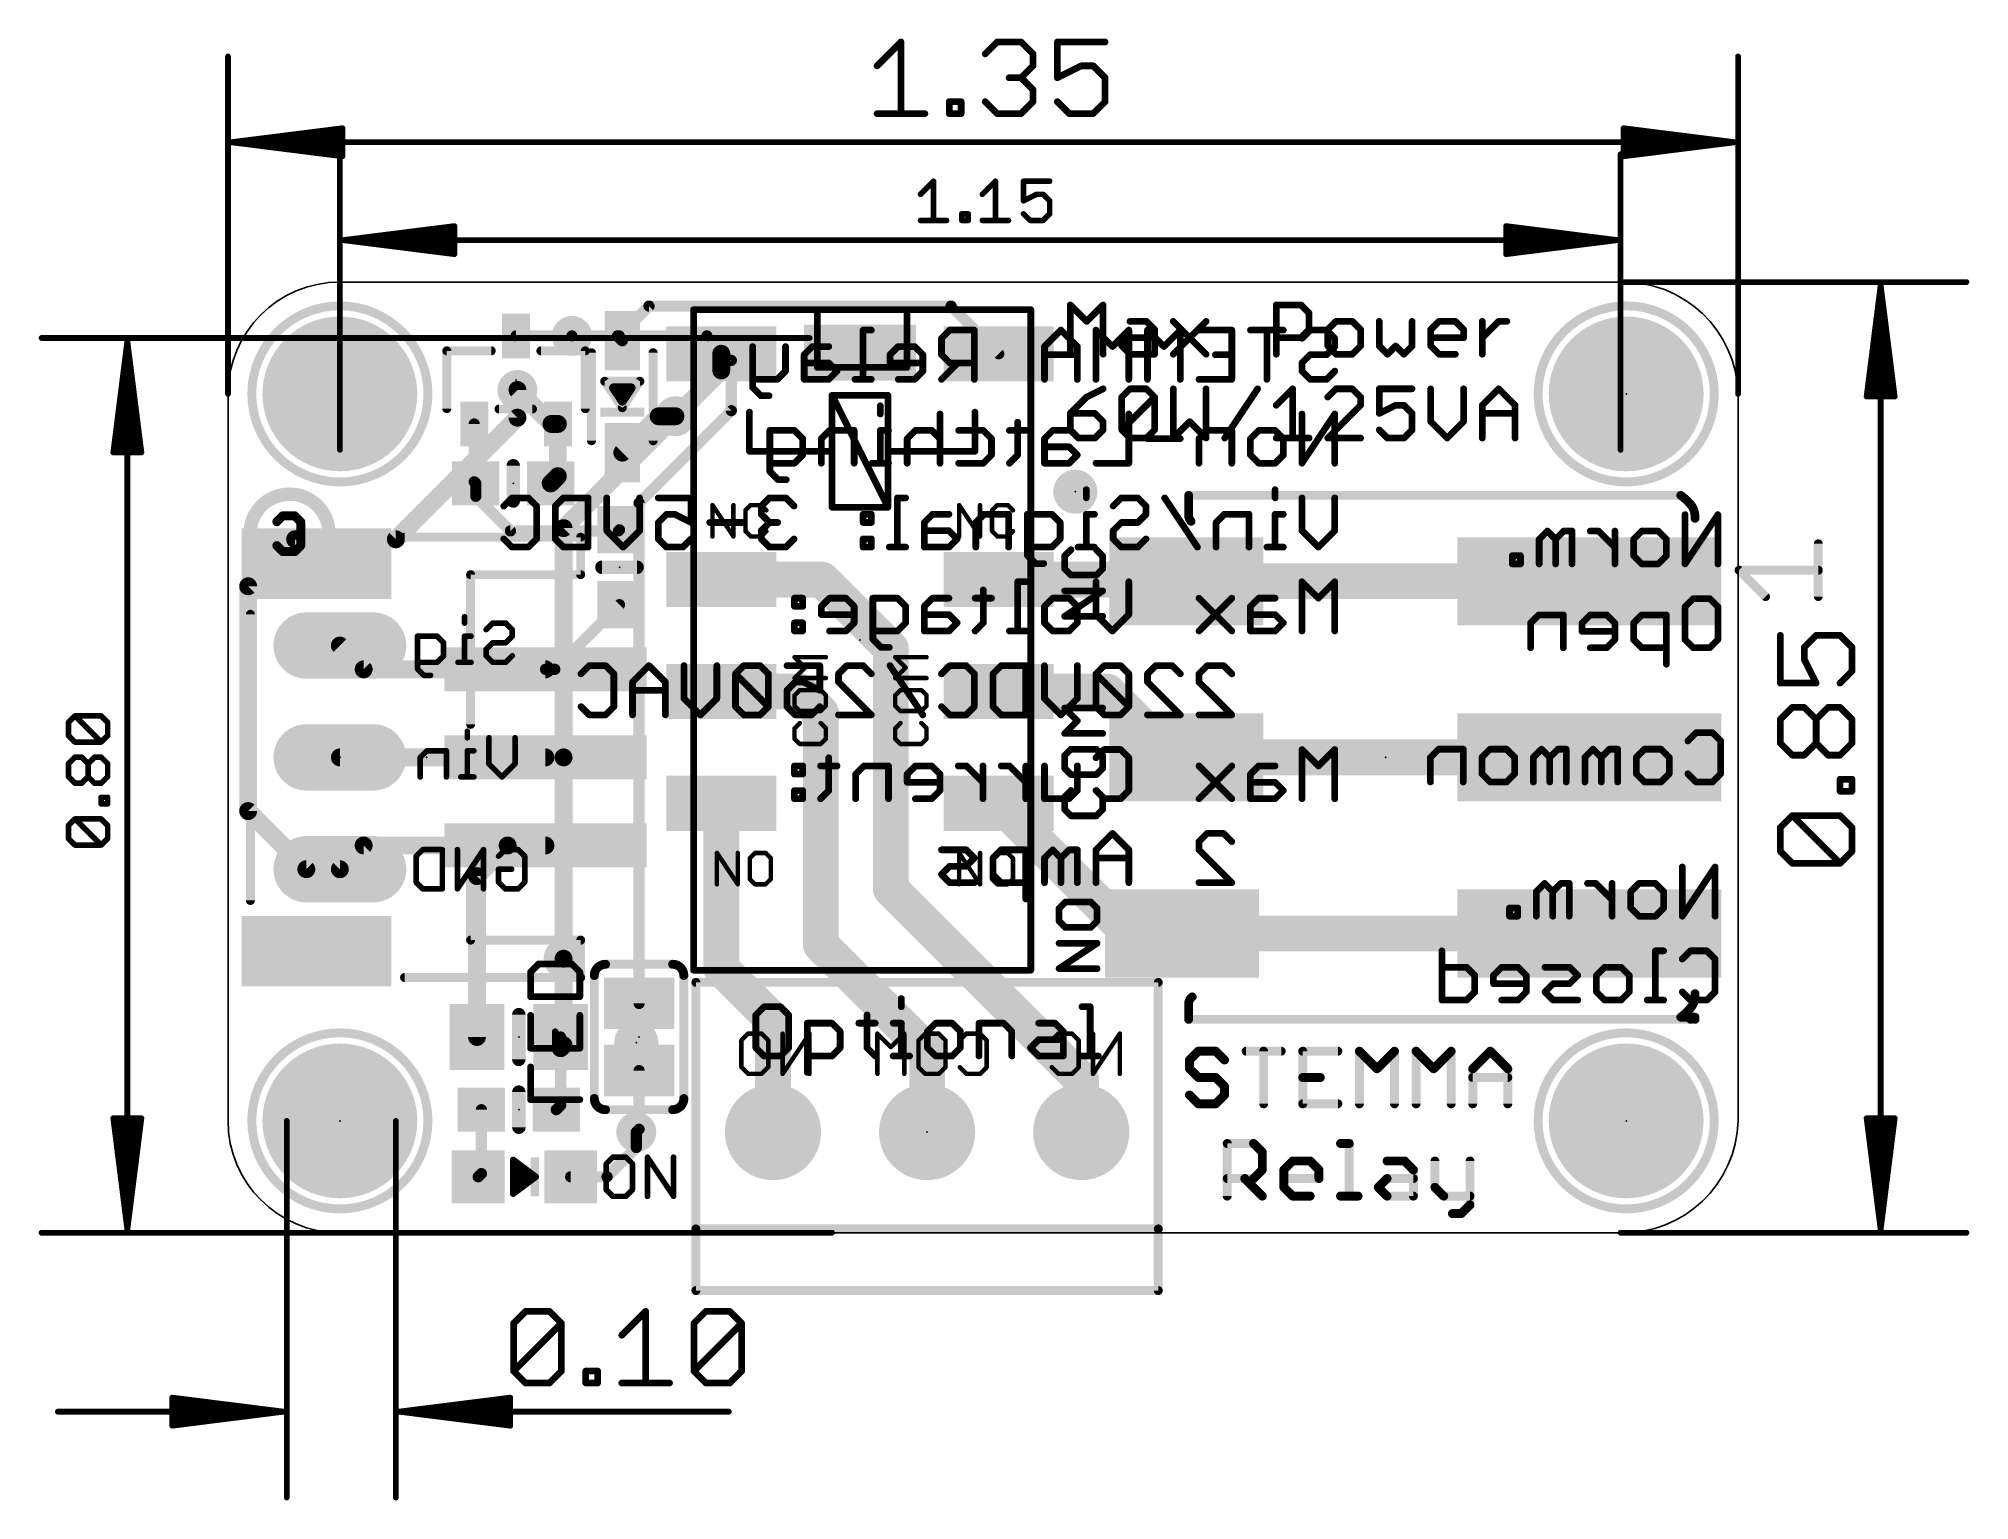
# Model space of a CAD drawing. Extents: x -4.3 to 39.5, y -6.1 to 27.1.
import ezdxf

# ---------------------------------------------------------------- set-up
doc = ezdxf.new("R2010")
doc.units = 0
for name, color, linetype in [('1', 12, 'CONTINUOUS'), ('16', 5, 'CONTINUOUS'), ('17', 110, 'CONTINUOUS'), ('18', 110, 'CONTINUOUS'), ('20', 53, 'CONTINUOUS'), ('21', 40, 'CONTINUOUS'), ('22', 6, 'CONTINUOUS'), ('23', 53, 'CONTINUOUS'), ('24', 53, 'CONTINUOUS'), ('47', 253, 'CONTINUOUS')]:
    doc.layers.add(name, color=color, linetype=linetype)

# ---------------------------------------------------------------- blocks, each defined once
blk = doc.blocks.new('RECT')
blk.add_solid([(-0.5, -0.5), (0.5, -0.5), (-0.5, 0.5), (0.5, 0.5)])
blk = doc.blocks.new('PIE')
at = {"const_width": 0.5}
blk.add_lwpolyline([(0, -0.25, 1), (0, 0.25, 1), (0, -0.25)], format="xyb", dxfattribs=at)
blk = doc.blocks.new('LONGP100')
at = {"const_width": 1}
blk.add_lwpolyline([(-0.5, 0), (0.5, 0)], dxfattribs=at)
at = {"const_width": 0.5}
for points in [[(-0.5, 0.25, 1), (-0.5, -0.25)], [(0.5, -0.25, 1), (0.5, 0.25)]]:
    blk.add_lwpolyline(points, format="xyb", dxfattribs=at)
blk = doc.blocks.new('ROUNDP')
at = {"const_width": 0.5}
blk.add_lwpolyline([(0, -0.25, 1), (0, 0.25, 1), (0, -0.25)], format="xyb", dxfattribs=at)
blk = doc.blocks.new('ROUNDV')
at = {"const_width": 0.5}
blk.add_lwpolyline([(0, -0.25, 1), (0, 0.25, 1), (0, -0.25)], format="xyb", dxfattribs=at)

msp = doc.modelspace()

# ---------------------------------------------------------------- linework, layer by layer
at = {"layer": '1'}
for points, const_width in [([(9.5602, 21.0442), (8.8835, 20.3675)], 0.254), ([(16.4188, 21.0442), (9.5602, 21.0442)], 0.254), ([(17.501, 19.962), (16.4188, 21.0442)], 0.254), ([(7.8105, 20.3675), (6.5405, 20.3675)], 0.254), ([(7.8105, 20.3675), (8.8425, 20.3675)], 0.254), ([(8.8425, 20.3675), (8.8835, 20.3675)], 0.254), ([(8.8425, 20.3675), (8.9535, 20.2565)], 0.254), ([(11.201, 19.583), (10.16, 18.542)], 0.4064), ([(11.201, 19.962), (11.201, 19.583)], 0.4064), ([(7.3443, 18.3675), (6.5722, 19.1396)], 0.4064), ([(5.5905, 17.0545), (5.5905, 18.3675)], 0.254), ([(7.4905, 18.3675), (7.3443, 18.3675)], 0.4064), ([(7.4905, 18.3675), (7.4905, 17.1815)], 0.4064), ([(8.9535, 17.7165), (9.779, 18.542)], 0.4064), ([(9.779, 18.542), (10.16, 18.542)], 0.4064), ([(5.627, 17.018), (5.5905, 17.0545)], 0.254), ([(5.627, 16.725), (5.627, 17.018)], 0.254), ([(7.4905, 17.1815), (7.327, 17.018)], 0.4064), ([(6.4135, 15.9385), (5.627, 16.725)], 0.254), ([(8.8655, 15.9385), (6.4135, 15.9385)], 0.254), ([(8.89, 15.963), (8.8655, 15.9385)], 0.254), ([(11.201, 14.832), (13.489, 14.832)], 0.8128), ([(13.489, 14.832), (15.0495, 13.2715)], 0.8128), ([(17.501, 14.832), (21.727, 14.832)], 0.8128), ([(21.727, 14.832), (21.764, 14.795)], 0.8128), ([(30.914, 14.795), (21.764, 14.795)], 0.8128), ([(8.89, 14.263), (7.422, 12.795)], 0.254), ([(15.0495, 13.2715), (15.0495, 7.8105)], 0.8128), ([(3.08, 12.795), (2.54, 13.335)], 0.4064), ([(7.2085, 12.795), (3.08, 12.795)], 0.4064), ([(7.2085, 12.795), (7.422, 12.795)], 0.254), ([(11.201, 12.292), (12.981, 12.292)], 0.8128), ([(12.981, 12.292), (13.462, 11.811)], 0.8128), ([(17.501, 12.292), (19.966, 12.292)], 0.8128), ([(21.463, 10.795), (19.966, 12.292)], 0.8128), ([(13.462, 11.811), (13.462, 6.5405)], 0.8128), ([(7.2085, 10.795), (2.54, 10.795)], 0.4064), ([(21.764, 10.795), (21.463, 10.795)], 0.8128), ([(21.764, 10.795), (30.914, 10.795)], 0.8128), ([(11.201, 9.752), (11.201, 6)], 0.8128), ([(17.501, 9.752), (20.458, 6.795)], 0.8128), ([(3.08, 8.795), (2.54, 8.255)], 0.4064), ([(6.35, 8.795), (3.08, 8.795)], 0.4064), ([(5.654, 8.099), (6.35, 8.795)], 0.4064), ([(7.2085, 8.795), (6.35, 8.795)], 0.4064), ([(5.654, 4.445), (5.654, 8.099)], 0.4064), ([(15.0495, 7.8105), (19.375, 3.485)], 0.8128), ([(20.458, 6.795), (21.664, 6.795)], 0.8128), ([(21.664, 6.795), (30.914, 6.795)], 0.8128), ([(13.462, 6.5405), (15.875, 4.1275)], 0.8128), ([(7.62, 6.223), (7.62, 4.257)], 0.4064), ([(12.375, 4.826), (11.201, 6)], 0.8128), ([(12.375, 4.826), (12.375, 2.286)], 0.8128), ([(7.62, 4.257), (7.554, 4.191)], 0.4064), ([(7.554, 4.445), (7.554, 4.191)], 0.254), ([(15.875, 4.1275), (15.875, 2.286)], 0.8128), ([(7.554, 4.191), (7.554, 2.894)], 0.254), ([(19.375, 3.485), (19.375, 2.286)], 0.8128), ([(5.754, 2.794), (5.754, 1.343)], 0.254), ([(7.554, 2.894), (7.454, 2.794)], 0.254), ([(9.271, 2.286), (9.271, 1.9345)], 0.254), ([(9.271, 1.9345), (8.6065, 1.27)], 0.254), ([(5.754, 1.343), (5.681, 1.27)], 0.254), ([(7.781, 1.27), (8.6065, 1.27)], 0.254)]:
    msp.add_lwpolyline(points, dxfattribs=dict(at, const_width=const_width))
for points, const_width in [([(9.5602, 21.1077, 1), (9.5602, 20.9807)], 0.127), ([(9.6051, 20.9993, 1), (9.5153, 21.0891)], 0.127), ([(16.4637, 21.0891, 1), (16.3739, 20.9993)], 0.127), ([(16.4188, 20.9807, 1), (16.4188, 21.1077)], 0.127), ([(6.5405, 20.431, 1), (6.5405, 20.304)], 0.127), ([(7.8105, 20.431, 1), (7.8105, 20.304)], 0.127), ([(7.8105, 20.304, 1), (7.8105, 20.431)], 0.127), ([(8.8425, 20.431, 1), (8.8425, 20.304)], 0.127), ([(8.8874, 20.4124, 1), (8.7976, 20.3226)], 0.127), ([(8.8386, 20.4124, 1), (8.9284, 20.3226)], 0.127), ([(8.8425, 20.304, 1), (8.8425, 20.431)], 0.127), ([(8.8835, 20.304, 1), (8.8835, 20.431)], 0.127), ([(8.9086, 20.2116, 1), (8.9984, 20.3014)], 0.127), ([(11.3026, 19.962, 1), (11.0994, 19.962)], 0.2032), ([(11.2728, 19.5112, 1), (11.1292, 19.6548)], 0.2032), ([(17.4561, 19.9171, 1), (17.5459, 20.0069)], 0.127), ([(6.644, 19.2114, 1), (6.5003, 19.0678)], 0.2032), ([(11.0994, 19.583, 1), (11.3026, 19.583)], 0.2032), ([(5.654, 18.3675, 1), (5.527, 18.3675)], 0.127), ([(7.3443, 18.4691, 1), (7.3443, 18.2659)], 0.2032), ([(7.2724, 18.2957, 1), (7.4161, 18.4393)], 0.2032), ([(7.5921, 18.3675, 1), (7.3889, 18.3675)], 0.2032), ([(7.4905, 18.2659, 1), (7.4905, 18.4691)], 0.2032), ([(9.779, 18.6436, 1), (9.779, 18.4404)], 0.2032), ([(9.8508, 18.4702, 1), (9.7072, 18.6138)], 0.2032), ([(10.0882, 18.6138, 1), (10.2318, 18.4702)], 0.2032), ([(10.16, 18.4404, 1), (10.16, 18.6436)], 0.2032), ([(8.8817, 17.7883, 1), (9.0253, 17.6447)], 0.2032), ([(5.6354, 17.0994, 1), (5.5456, 17.0096)], 0.127), ([(5.527, 17.0545, 1), (5.654, 17.0545)], 0.127), ([(5.6905, 17.018, 1), (5.5635, 17.018)], 0.127), ([(5.5821, 16.9731, 1), (5.6719, 17.0629)], 0.127), ([(7.2552, 17.0898, 1), (7.3988, 16.9462)], 0.2032), ([(7.3889, 17.1815, 1), (7.5921, 17.1815)], 0.2032), ([(7.5623, 17.1097, 1), (7.4187, 17.2533)], 0.2032), ([(5.6719, 16.7699, 1), (5.5821, 16.6801)], 0.127), ([(5.5635, 16.725, 1), (5.6905, 16.725)], 0.127), ([(6.4135, 16.002, 1), (6.4135, 15.875)], 0.127), ([(6.3686, 15.8936, 1), (6.4584, 15.9834)], 0.127), ([(8.8206, 15.9834, 1), (8.9104, 15.8936)], 0.127), ([(8.9349, 15.9181, 1), (8.8451, 16.0079)], 0.127), ([(8.8655, 15.875, 1), (8.8655, 16.002)], 0.127), ([(11.201, 15.0352, 1), (11.201, 14.6288)], 0.4064), ([(13.6327, 14.9757, 1), (13.3453, 14.6883)], 0.4064), ([(13.489, 14.6288, 1), (13.489, 15.0352)], 0.4064), ([(17.501, 15.0352, 1), (17.501, 14.6288)], 0.4064), ([(21.8707, 14.9757, 1), (21.5833, 14.6883)], 0.4064), ([(21.764, 14.9982, 1), (21.764, 14.5918)], 0.4064), ([(21.6203, 14.6513, 1), (21.9077, 14.9387)], 0.4064), ([(21.727, 14.6288, 1), (21.727, 15.0352)], 0.4064), ([(30.914, 14.5918, 1), (30.914, 14.9982)], 0.4064), ([(8.9349, 14.2181, 1), (8.8451, 14.3079)], 0.127), ([(15.2527, 13.2715, 1), (14.8463, 13.2715)], 0.4064), ([(14.9058, 13.1278, 1), (15.1932, 13.4152)], 0.4064), ([(2.6118, 13.4068, 1), (2.4682, 13.2632)], 0.2032), ([(3.08, 12.8966, 1), (3.08, 12.6934)], 0.2032), ([(3.0082, 12.7232, 1), (3.1518, 12.8668)], 0.2032), ([(7.2085, 12.8585, 1), (7.2085, 12.7315)], 0.127), ([(7.2085, 12.6934, 1), (7.2085, 12.8966)], 0.2032), ([(7.3771, 12.8399, 1), (7.4669, 12.7501)], 0.127), ([(7.422, 12.7315, 1), (7.422, 12.8585)], 0.127), ([(11.201, 12.4952, 1), (11.201, 12.0888)], 0.4064), ([(13.1247, 12.4357, 1), (12.8373, 12.1483)], 0.4064), ([(12.981, 12.0888, 1), (12.981, 12.4952)], 0.4064), ([(17.501, 12.4952, 1), (17.501, 12.0888)], 0.4064), ([(20.1097, 12.4357, 1), (19.8223, 12.1483)], 0.4064), ([(19.966, 12.0888, 1), (19.966, 12.4952)], 0.4064), ([(13.6652, 11.811, 1), (13.2588, 11.811)], 0.4064), ([(13.3183, 11.6673, 1), (13.6057, 11.9547)], 0.4064), ([(2.54, 10.8966, 1), (2.54, 10.6934)], 0.2032), ([(7.2085, 10.6934, 1), (7.2085, 10.8966)], 0.2032), ([(21.463, 10.9982, 1), (21.463, 10.5918)], 0.4064), ([(21.3193, 10.6513, 1), (21.6067, 10.9387)], 0.4064), ([(21.764, 10.9982, 1), (21.764, 10.5918)], 0.4064), ([(21.764, 10.5918, 1), (21.764, 10.9982)], 0.4064), ([(30.914, 10.5918, 1), (30.914, 10.9982)], 0.4064), ([(11.4042, 9.752, 1), (10.9978, 9.752)], 0.4064), ([(17.6447, 9.8957, 1), (17.3573, 9.6083)], 0.4064), ([(3.08, 8.8966, 1), (3.08, 8.6934)], 0.2032), ([(3.1518, 8.7232, 1), (3.0082, 8.8668)], 0.2032), ([(6.35, 8.8966, 1), (6.35, 8.6934)], 0.2032), ([(6.4218, 8.7232, 1), (6.2782, 8.8668)], 0.2032), ([(6.35, 8.6934, 1), (6.35, 8.8966)], 0.2032), ([(7.2085, 8.6934, 1), (7.2085, 8.8966)], 0.2032), ([(2.4682, 8.3268, 1), (2.6118, 8.1832)], 0.2032), ([(5.7556, 8.099, 1), (5.5524, 8.099)], 0.2032), ([(5.5822, 8.1708, 1), (5.7258, 8.0272)], 0.2032), ([(15.1932, 7.9542, 1), (14.9058, 7.6668)], 0.4064), ([(14.8463, 7.8105, 1), (15.2527, 7.8105)], 0.4064), ([(20.458, 6.9982, 1), (20.458, 6.5918)], 0.4064), ([(20.3143, 6.6513, 1), (20.6017, 6.9387)], 0.4064), ([(21.664, 6.9982, 1), (21.664, 6.5918)], 0.4064), ([(21.664, 6.5918, 1), (21.664, 6.9982)], 0.4064), ([(30.914, 6.5918, 1), (30.914, 6.9982)], 0.4064), ([(13.6057, 6.6842, 1), (13.3183, 6.3968)], 0.4064), ([(13.2588, 6.5405, 1), (13.6652, 6.5405)], 0.4064), ([(7.7216, 6.223, 1), (7.5184, 6.223)], 0.2032), ([(11.3447, 6.1437, 1), (11.0573, 5.8563)], 0.4064), ([(10.9978, 6, 1), (11.4042, 6)], 0.4064), ([(12.5782, 4.826, 1), (12.1718, 4.826)], 0.4064), ([(12.2313, 4.6823, 1), (12.5187, 4.9697)], 0.4064), ([(5.5524, 4.445, 1), (5.7556, 4.445)], 0.2032), ([(7.6175, 4.445, 1), (7.4905, 4.445)], 0.127), ([(7.6918, 4.1852, 1), (7.5482, 4.3288)], 0.2032), ([(16.0782, 4.1275, 1), (15.6718, 4.1275)], 0.4064), ([(15.7313, 3.9838, 1), (16.0187, 4.2712)], 0.4064), ([(7.4822, 4.2628, 1), (7.6258, 4.1192)], 0.2032), ([(7.5184, 4.257, 1), (7.7216, 4.257)], 0.2032), ([(7.6175, 4.191, 1), (7.4905, 4.191)], 0.127), ([(7.4905, 4.191, 1), (7.6175, 4.191)], 0.127), ([(19.5782, 3.485, 1), (19.1718, 3.485)], 0.4064), ([(19.2313, 3.3413, 1), (19.5187, 3.6287)], 0.4064), ([(5.8175, 2.794, 1), (5.6905, 2.794)], 0.127), ([(7.4091, 2.8389, 1), (7.4989, 2.7491)], 0.127), ([(7.4905, 2.894, 1), (7.6175, 2.894)], 0.127), ([(7.5989, 2.8491, 1), (7.5091, 2.9389)], 0.127), ([(9.3345, 2.286, 1), (9.2075, 2.286)], 0.127), ([(12.1718, 2.286, 1), (12.5782, 2.286)], 0.4064), ([(15.6718, 2.286, 1), (16.0782, 2.286)], 0.4064), ([(19.1718, 2.286, 1), (19.5782, 2.286)], 0.4064), ([(9.2075, 1.9345, 1), (9.3345, 1.9345)], 0.127), ([(9.3159, 1.8896, 1), (9.2261, 1.9794)], 0.127), ([(5.6361, 1.3149, 1), (5.7259, 1.2251)], 0.127), ([(5.6905, 1.343, 1), (5.8175, 1.343)], 0.127), ([(5.7989, 1.2981, 1), (5.7091, 1.3879)], 0.127), ([(7.781, 1.3335, 1), (7.781, 1.2065)], 0.127), ([(8.5616, 1.3149, 1), (8.6514, 1.2251)], 0.127), ([(8.6065, 1.2065, 1), (8.6065, 1.3335)], 0.127)]:
    msp.add_lwpolyline(points, format="xyb", dxfattribs=dict(at, const_width=const_width))
at = {"layer": '16'}
for points, const_width in [([(7.8105, 20.3675), (10.8745, 20.3675)], 0.254), ([(10.8745, 20.3675), (11.43, 19.812)], 0.254), ([(11.43, 19.812), (11.43, 18.669)], 0.254), ([(6.5722, 19.1396), (6.5722, 18.5102)], 0.4064), ([(6.5722, 18.5102), (3.81, 15.748)], 0.4064), ([(10.16, 18.542), (7.62, 16.002)], 0.4064), ([(11.43, 18.669), (9.3345, 16.5735)], 0.254), ([(9.3345, 16.5735), (9.3345, 5.207)], 0.254), ([(1.524, 15.748), (0.4572, 14.6812)], 0.4064), ([(3.81, 15.748), (1.524, 15.748)], 0.4064), ([(7.62, 16.002), (7.62, 10.795)], 0.4064), ([(0.4572, 14.6812), (0.4572, 9.5758)], 0.4064), ([(2.54, 10.795), (7.62, 10.795)], 0.4064), ([(7.62, 10.795), (7.62, 6.223)], 0.4064), ([(0.4572, 9.5758), (1.778, 8.255)], 0.4064), ([(1.778, 8.255), (2.54, 8.255)], 0.4064), ([(9.3345, 3.683), (9.3345, 2.3495)], 0.254), ([(9.3345, 2.3495), (9.271, 2.286)], 0.254)]:
    msp.add_lwpolyline(points, dxfattribs=dict(at, const_width=const_width))
for points, const_width in [([(7.8105, 20.431, 1), (7.8105, 20.304)], 0.127), ([(10.9194, 20.4124, 1), (10.8296, 20.3226)], 0.127), ([(10.8745, 20.304, 1), (10.8745, 20.431)], 0.127), ([(11.4935, 19.812, 1), (11.3665, 19.812)], 0.127), ([(11.3851, 19.7671, 1), (11.4749, 19.8569)], 0.127), ([(6.6738, 19.1396, 1), (6.4706, 19.1396)], 0.2032), ([(6.4706, 18.5102, 1), (6.6738, 18.5102)], 0.2032), ([(6.644, 18.4383, 1), (6.5003, 18.582)], 0.2032), ([(10.2318, 18.4702, 1), (10.0882, 18.6138)], 0.2032), ([(11.3665, 18.669, 1), (11.4935, 18.669)], 0.127), ([(11.4749, 18.6241, 1), (11.3851, 18.7139)], 0.127), ([(9.398, 16.5735, 1), (9.271, 16.5735)], 0.127), ([(9.2896, 16.6184, 1), (9.3794, 16.5286)], 0.127), ([(1.524, 15.8496, 1), (1.524, 15.6464)], 0.2032), ([(1.5958, 15.6762, 1), (1.4522, 15.8198)], 0.2032), ([(3.7382, 15.8198, 1), (3.8818, 15.6762)], 0.2032), ([(3.81, 15.6464, 1), (3.81, 15.8496)], 0.2032), ([(7.7216, 16.002, 1), (7.5184, 16.002)], 0.2032), ([(7.5482, 16.0738, 1), (7.6918, 15.9302)], 0.2032), ([(0.5588, 14.6812, 1), (0.3556, 14.6812)], 0.2032), ([(0.3854, 14.753, 1), (0.529, 14.6094)], 0.2032), ([(2.54, 10.8966, 1), (2.54, 10.6934)], 0.2032), ([(7.7216, 10.795, 1), (7.5184, 10.795)], 0.2032), ([(7.62, 10.6934, 1), (7.62, 10.8966)], 0.2032), ([(7.5184, 10.795, 1), (7.7216, 10.795)], 0.2032), ([(0.3556, 9.5758, 1), (0.5588, 9.5758)], 0.2032), ([(0.529, 9.6476, 1), (0.3854, 9.504)], 0.2032), ([(1.778, 8.3566, 1), (1.778, 8.1534)], 0.2032), ([(1.7062, 8.1832, 1), (1.8498, 8.3268)], 0.2032), ([(2.54, 8.1534, 1), (2.54, 8.3566)], 0.2032), ([(7.5184, 6.223, 1), (7.7216, 6.223)], 0.2032), ([(9.271, 5.207, 1), (9.398, 5.207)], 0.127), ([(9.398, 3.683, 1), (9.271, 3.683)], 0.127), ([(9.2261, 2.3309, 1), (9.3159, 2.2411)], 0.127), ([(9.271, 2.3495, 1), (9.398, 2.3495)], 0.127), ([(9.3794, 2.3046, 1), (9.2896, 2.3944)], 0.127)]:
    msp.add_lwpolyline(points, format="xyb", dxfattribs=dict(at, const_width=const_width))
at = {"layer": '20'}
for p, q in [((31.623, 21.59), (2.54, 21.59)), ((0, 19.05), (0, 2.54)), ((34.29, 2.54), (34.29, 19.05)), ((2.54, 0), (31.623, 0))]:
    msp.add_line(p, q, dxfattribs=at)
for centre, radius, start, end in [((2.54, 19.05), 2.54, 90, 180), ((31.6865, 18.9865), 2.6043, 1.3972, 91.3972), ((2.54, 2.54), 2.54, 180, 270), ((31.6865, 2.6035), 2.6043, 268.6028, 358.6028)]:
    msp.add_arc(centre, radius, start, end, dxfattribs=at)
at = {"layer": '21'}
for points, const_width in [([(2.54, 17.05, 1), (2.54, 21.05, 1), (2.54, 17.05)], 0.2032), ([(19.1643, 21.0703, 1), (19.0881, 21.0703)], 0.0762), ([(19.1531, 21.0972, 1), (19.0993, 21.0433)], 0.0762), ([(19.91, 21.0703, 1), (19.8338, 21.0703)], 0.0762), ([(19.8988, 21.0433, 1), (19.845, 21.0972)], 0.0762), ([(23.8419, 21.0703, 1), (23.7657, 21.0703)], 0.0762), ([(23.8038, 21.1084, 1), (23.8038, 21.0322)], 0.0762), ([(24.39, 21.0972, 1), (24.3361, 21.0433)], 0.0762), ([(24.3631, 21.0322, 1), (24.3631, 21.1084)], 0.0762), ([(31.75, 17.05, 1), (31.75, 21.05, 1), (31.75, 17.05)], 0.2032), ([(10.6091, 20.962, 1), (10.5329, 20.962)], 0.0762), ([(10.571, 21.0001, 1), (10.571, 20.9239)], 0.0762), ([(13.381, 21.0001, 1), (13.381, 20.9239)], 0.0762), ([(13.4191, 20.962, 1), (13.3429, 20.962)], 0.0762), ([(13.381, 20.9239, 1), (13.381, 21.0001)], 0.0762), ([(15.421, 21.0001, 1), (15.421, 20.9239)], 0.0762), ([(15.4591, 20.962, 1), (15.3829, 20.962)], 0.0762), ([(15.421, 20.9239, 1), (15.421, 21.0001)], 0.0762), ([(18.2691, 20.962, 1), (18.1929, 20.962)], 0.0762), ([(18.231, 20.9239, 1), (18.231, 21.0001)], 0.0762), ([(19.4721, 20.7243, 1), (19.526, 20.6705)], 0.0762), ([(19.4721, 20.6705, 1), (19.526, 20.7243)], 0.0762), ([(20.482, 20.7355, 1), (20.482, 20.6593)], 0.0762), ([(20.8818, 20.7243, 1), (20.8279, 20.6705)], 0.0762), ([(20.8549, 20.6593, 1), (20.8549, 20.7355)], 0.0762), ([(21.4919, 20.7243, 1), (21.4381, 20.6705)], 0.0762), ([(22.2376, 20.6705, 1), (22.1838, 20.7243)], 0.0762), ([(24.5876, 20.8838, 1), (24.5114, 20.8838)], 0.0762), ([(24.5226, 20.8569, 1), (24.5764, 20.9108)], 0.0762), ([(25.1596, 20.7355, 1), (25.1596, 20.6593)], 0.0762), ([(25.1866, 20.6705, 1), (25.1327, 20.7243)], 0.0762), ([(25.5594, 20.7243, 1), (25.5055, 20.6705)], 0.0762), ([(25.5325, 20.6593, 1), (25.5325, 20.7355)], 0.0762), ([(26.1807, 20.6974, 1), (26.1045, 20.6974)], 0.0762), ([(26.9264, 20.6974, 1), (26.8502, 20.6974)], 0.0762), ([(27.4984, 20.7355, 1), (27.4984, 20.6593)], 0.0762), ([(27.5253, 20.6705, 1), (27.4715, 20.7243)], 0.0762), ([(27.8982, 20.7243, 1), (27.8443, 20.6705)], 0.0762), ([(27.8713, 20.6593, 1), (27.8713, 20.7355)], 0.0762), ([(28.5195, 20.6974, 1), (28.4433, 20.6974)], 0.0762), ([(28.8542, 20.7355, 1), (28.8542, 20.6593)], 0.0762), ([(28.8812, 20.6705, 1), (28.8273, 20.7243)], 0.0762), ([(29.0407, 20.6593, 1), (29.0407, 20.7355)], 0.0762), ([(20.3225, 20.1651, 1), (20.2687, 20.1112)], 0.0762), ([(20.2687, 20.1651, 1), (20.3225, 20.1112)], 0.0762), ([(20.482, 20.3627, 1), (20.482, 20.2865)], 0.0762), ([(20.509, 20.2976, 1), (20.4551, 20.3515)], 0.0762), ([(21.0794, 20.511, 1), (21.0032, 20.511)], 0.0762), ([(21.0144, 20.484, 1), (21.0682, 20.5379)], 0.0762), ([(21.0413, 20.2865, 1), (21.0413, 20.3627)], 0.0762), ([(23.8038, 20.3627, 1), (23.8038, 20.2865)], 0.0762), ([(24.3361, 20.3515, 1), (24.39, 20.2976)], 0.0762), ([(24.3631, 20.2865, 1), (24.3631, 20.3627)], 0.0762), ([(24.5114, 20.511, 1), (24.5876, 20.511)], 0.0762), ([(24.5764, 20.484, 1), (24.5226, 20.5379)], 0.0762), ([(24.9462, 20.5379, 1), (25.0001, 20.484)], 0.0762), ([(25.0001, 20.1651, 1), (24.9462, 20.1112)], 0.0762), ([(25.0113, 20.511, 1), (24.9351, 20.511)], 0.0762), ([(24.9351, 20.1381, 1), (25.0113, 20.1381)], 0.0762), ([(25.757, 20.511, 1), (25.6808, 20.511)], 0.0762), ([(25.6808, 20.1381, 1), (25.757, 20.1381)], 0.0762), ([(25.6919, 20.484, 1), (25.7458, 20.5379)], 0.0762), ([(25.7458, 20.1112, 1), (25.6919, 20.1651)], 0.0762), ([(26.1695, 20.1651, 1), (26.1156, 20.1112)], 0.0762), ([(26.1045, 20.1381, 1), (26.1807, 20.1381)], 0.0762), ([(26.5424, 20.1651, 1), (26.4885, 20.1112)], 0.0762), ([(26.5424, 20.1112, 1), (26.4885, 20.1651)], 0.0762), ([(26.8502, 20.1381, 1), (26.9264, 20.1381)], 0.0762), ([(26.9152, 20.1112, 1), (26.8613, 20.1651)], 0.0762), ([(27.285, 20.5379, 1), (27.3389, 20.484)], 0.0762), ([(27.3389, 20.1651, 1), (27.285, 20.1112)], 0.0762), ([(27.3501, 20.511, 1), (27.2739, 20.511)], 0.0762), ([(27.312, 20.3627, 1), (27.312, 20.2865)], 0.0762), ([(27.2739, 20.1381, 1), (27.3501, 20.1381)], 0.0762), ([(28.0958, 20.511, 1), (28.0196, 20.511)], 0.0762), ([(28.0196, 20.3246, 1), (28.0958, 20.3246)], 0.0762), ([(28.0307, 20.484, 1), (28.0846, 20.5379)], 0.0762), ([(28.0577, 20.2865, 1), (28.0577, 20.3627)], 0.0762), ([(28.4544, 20.3515, 1), (28.5083, 20.2976)], 0.0762), ([(5.0189, 20.0279, 1), (4.9173, 20.0279)], 0.1016), ([(4.9681, 20.0787, 1), (4.9681, 19.9771)], 0.1016), ([(5.9769, 19.9771, 1), (5.9769, 20.0787)], 0.1016), ([(7.1041, 20.0787, 1), (7.1041, 19.9771)], 0.1016), ([(8.1637, 20.0279, 1), (8.0621, 20.0279)], 0.1016), ([(8.1129, 19.9771, 1), (8.1129, 20.0787)], 0.1016), ([(8.3043, 19.9865, 1), (8.2027, 19.9865)], 0.1016), ([(9.7043, 19.9865, 1), (9.6027, 19.9865)], 0.1016), ([(19.0881, 19.9517, 1), (19.1643, 19.9517)], 0.0762), ([(19.8338, 19.9517, 1), (19.91, 19.9517)], 0.0762), ([(20.482, 19.9898, 1), (20.482, 19.9136)], 0.0762), ([(20.4551, 19.9248, 1), (20.509, 19.9786)], 0.0762), ([(21.0032, 19.9517, 1), (21.0794, 19.9517)], 0.0762), ([(21.0413, 19.9136, 1), (21.0413, 19.9898)], 0.0762), ([(21.4381, 19.9786, 1), (21.4919, 19.9248)], 0.0762), ([(22.1838, 19.9248, 1), (22.2376, 19.9786)], 0.0762), ([(23.7657, 19.9517, 1), (23.8419, 19.9517)], 0.0762), ([(25.1596, 19.9898, 1), (25.1596, 19.9136)], 0.0762), ([(25.1327, 19.9248, 1), (25.1866, 19.9786)], 0.0762), ([(25.5055, 19.9786, 1), (25.5594, 19.9248)], 0.0762), ([(25.5325, 19.9136, 1), (25.5325, 19.9898)], 0.0762), ([(26.3021, 19.9786, 1), (26.3559, 19.9248)], 0.0762), ([(26.3021, 19.9248, 1), (26.3559, 19.9786)], 0.0762), ([(26.6749, 19.9786, 1), (26.7288, 19.9248)], 0.0762), ([(26.6749, 19.9248, 1), (26.7288, 19.9786)], 0.0762), ([(27.4984, 19.9898, 1), (27.4984, 19.9136)], 0.0762), ([(27.4715, 19.9248, 1), (27.5253, 19.9786)], 0.0762), ([(27.8713, 19.9136, 1), (27.8713, 19.9898)], 0.0762), ([(28.4433, 19.9517, 1), (28.5195, 19.9517)], 0.0762), ([(8.5958, 19.3647, 1), (8.5112, 19.3083)], 0.1016), ([(8.5535, 19.3873, 1), (8.5535, 19.2857)], 0.1016), ([(9.3958, 19.3083, 1), (9.3112, 19.3647)], 0.1016), ([(9.3535, 19.2857, 1), (9.3535, 19.3873)], 0.1016), ([(13.381, 19.6901, 1), (13.381, 19.6139)], 0.0762), ([(13.3429, 19.652, 1), (13.4191, 19.652)], 0.0762), ([(15.3829, 19.652, 1), (15.4591, 19.652)], 0.0762), ([(15.421, 19.6139, 1), (15.421, 19.6901)], 0.0762), ([(8.7958, 19.2147, 1), (8.7112, 19.1583)], 0.1016), ([(8.7535, 19.2373, 1), (8.7535, 19.1357)], 0.1016), ([(8.8106, 19.1516, 1), (8.8106, 19.05)], 0.1016), ([(8.9461, 18.9484, 1), (8.9461, 18.8468)], 0.1016), ([(8.9112, 18.9147, 1), (8.9958, 18.8583)], 0.1016), ([(8.9112, 18.8583, 1), (8.9958, 18.9147)], 0.1016), ([(8.9609, 18.8468, 1), (8.9609, 18.9484)], 0.1016), ([(9.0964, 19.05, 1), (9.0964, 19.1516)], 0.1016), ([(9.1958, 19.1583, 1), (9.1112, 19.2147)], 0.1016), ([(9.1535, 19.1357, 1), (9.1535, 19.2373)], 0.1016), ([(13.716, 19.0551, 1), (13.716, 18.9789)], 0.0762), ([(13.7541, 19.017, 1), (13.6779, 19.017)], 0.0762), ([(13.7501, 19.034, 1), (13.6819, 19)], 0.0762), ([(15.0241, 19.017, 1), (14.9479, 19.017)], 0.0762), ([(14.986, 18.9789, 1), (14.986, 19.0551)], 0.0762), ([(19.482, 19.0129, 1), (19.5161, 18.9448)], 0.0762), ([(19.526, 18.9519, 1), (19.4721, 19.0058)], 0.0762), ([(19.8889, 19.1312, 1), (19.8549, 19.1993)], 0.0762), ([(20.3337, 18.9788, 1), (20.2575, 18.9788)], 0.0762), ([(20.2687, 19.0058, 1), (20.3225, 18.9519)], 0.0762), ([(20.482, 19.2034, 1), (20.482, 19.1272)], 0.0762), ([(20.509, 19.1383, 1), (20.4551, 19.1922)], 0.0762), ([(20.8818, 19.1922, 1), (20.8279, 19.1383)], 0.0762), ([(20.8549, 19.1272, 1), (20.8549, 19.2034)], 0.0762), ([(21.0794, 18.9788, 1), (21.0032, 18.9788)], 0.0762), ([(21.0682, 18.9519, 1), (21.0144, 19.0058)], 0.0762), ([(21.0144, 18.9519, 1), (21.0682, 19.0058)], 0.0762), ([(21.5031, 19.1653, 1), (21.4269, 19.1653)], 0.0762), ([(22.2488, 19.1653, 1), (22.1726, 19.1653)], 0.0762), ([(23.4118, 19.1441, 1), (23.3484, 19.1864)], 0.0762), ([(23.7768, 18.8193, 1), (23.8307, 18.7655)], 0.0762), ([(24.2147, 19.1653, 1), (24.1385, 19.1653)], 0.0762), ([(24.2036, 19.1383, 1), (24.1497, 19.1922)], 0.0762), ([(24.9462, 19.0058, 1), (25.0001, 18.9519)], 0.0762), ([(25.1596, 19.2034, 1), (25.1596, 19.1272)], 0.0762), ([(25.1866, 19.1383, 1), (25.1327, 19.1922)], 0.0762), ([(25.5594, 19.1922, 1), (25.5055, 19.1383)], 0.0762), ([(25.5325, 19.1272, 1), (25.5325, 19.2034)], 0.0762), ([(25.757, 18.9788, 1), (25.6808, 18.9788)], 0.0762), ([(25.6919, 18.9519, 1), (25.7458, 19.0058)], 0.0762), ([(25.7458, 18.7655, 1), (25.6919, 18.8193)], 0.0762), ([(26.1426, 19.2034, 1), (26.1426, 19.1272)], 0.0762), ([(26.1807, 19.1653, 1), (26.1045, 19.1653)], 0.0762), ([(26.5154, 18.8305, 1), (26.5154, 18.7543)], 0.0762), ([(26.5325, 18.7583, 1), (26.4984, 18.8265)], 0.0762), ([(26.7288, 18.8193, 1), (26.6749, 18.7655)], 0.0762), ([(26.7019, 18.7543, 1), (26.7019, 18.8305)], 0.0762), ([(26.8883, 19.1272, 1), (26.8883, 19.2034)], 0.0762), ([(27.3501, 19.1653, 1), (27.2739, 19.1653)], 0.0762), ([(28.0958, 19.1653, 1), (28.0196, 19.1653)], 0.0762), ([(28.5195, 18.7924, 1), (28.4433, 18.7924)], 0.0762), ([(28.4544, 18.8193, 1), (28.5083, 18.7655)], 0.0762), ([(28.8812, 19.1922, 1), (28.8273, 19.1383)], 0.0762), ([(28.8812, 19.1383, 1), (28.8273, 19.1922)], 0.0762), ([(29.2652, 18.7924, 1), (29.189, 18.7924)], 0.0762), ([(29.2001, 18.7655, 1), (29.254, 18.8193)], 0.0762), ([(4.9173, 18.7151, 1), (5.0189, 18.7151)], 0.1016), ([(6.1541, 18.7579, 1), (6.1541, 18.6563)], 0.1016), ([(6.9129, 18.6563, 1), (6.9129, 18.7579)], 0.1016), ([(8.0621, 18.7151, 1), (8.1637, 18.7151)], 0.1016), ([(8.9112, 18.7647, 1), (8.9958, 18.7083)], 0.1016), ([(8.9112, 18.7083, 1), (8.9958, 18.7647)], 0.1016), ([(11.8791, 18.636, 1), (11.8029, 18.636)], 0.0762), ([(16.9991, 18.636, 1), (16.9229, 18.636)], 0.0762), ([(19.1643, 18.606, 1), (19.0881, 18.606)], 0.0762), ([(19.1262, 18.6441, 1), (19.1262, 18.5679)], 0.0762), ([(19.0993, 18.6329, 1), (19.1531, 18.579)], 0.0762), ([(19.7124, 18.6329, 1), (19.6585, 18.579)], 0.0762), ([(19.6855, 18.5679, 1), (19.6855, 18.6441)], 0.0762), ([(19.91, 18.4196, 1), (19.8338, 18.4196)], 0.0762), ([(19.845, 18.3926, 1), (19.8988, 18.4465)], 0.0762), ([(21.8648, 18.4465, 1), (21.8109, 18.3926)], 0.0762), ([(21.8648, 18.3926, 1), (21.8109, 18.4465)], 0.0762), ([(25.6808, 18.7924, 1), (25.757, 18.7924)], 0.0762), ([(26.1255, 18.6401, 1), (26.1596, 18.5719)], 0.0762), ([(26.1045, 18.606, 1), (26.1807, 18.606)], 0.0762), ([(26.9264, 18.606, 1), (26.8502, 18.606)], 0.0762), ([(26.8613, 18.579, 1), (26.9152, 18.6329)], 0.0762), ([(27.3389, 18.4465, 1), (27.285, 18.3926)], 0.0762), ([(27.2739, 18.4196, 1), (27.3501, 18.4196)], 0.0762), ([(28.0196, 18.4196, 1), (28.0958, 18.4196)], 0.0762), ([(28.0846, 18.3926, 1), (28.0307, 18.4465)], 0.0762), ([(28.4814, 18.6441, 1), (28.4814, 18.5679)], 0.0762), ([(29.2271, 18.5679, 1), (29.2271, 18.6441)], 0.0762), ([(8.2027, 17.9865, 1), (8.3043, 17.9865)], 0.1016), ([(9.6027, 17.9865, 1), (9.7043, 17.9865)], 0.1016), ([(19.1531, 18.2601, 1), (19.0993, 18.2062)], 0.0762), ([(19.0881, 18.2331, 1), (19.1643, 18.2331)], 0.0762), ([(19.3126, 18.0848, 1), (19.3126, 18.0086)], 0.0762), ([(19.2857, 18.0198, 1), (19.3396, 18.0736)], 0.0762), ([(19.6585, 18.0736, 1), (19.7124, 18.0198)], 0.0762), ([(19.6855, 18.0086, 1), (19.6855, 18.0848)], 0.0762), ([(19.8338, 18.2331, 1), (19.91, 18.2331)], 0.0762), ([(19.8988, 18.2062, 1), (19.845, 18.2601)], 0.0762), ([(20.3225, 18.2601, 1), (20.2687, 18.2062)], 0.0762), ([(20.2687, 18.2601, 1), (20.3225, 18.2062)], 0.0762), ([(20.2575, 18.2331, 1), (20.3337, 18.2331)], 0.0762), ([(20.482, 18.0848, 1), (20.482, 18.0086)], 0.0762), ([(20.4551, 18.0198, 1), (20.509, 18.0736)], 0.0762), ([(20.8279, 18.0736, 1), (20.8818, 18.0198)], 0.0762), ([(20.8549, 18.0086, 1), (20.8549, 18.0848)], 0.0762), ([(21.0032, 18.2331, 1), (21.0794, 18.2331)], 0.0762), ([(21.0682, 18.2062, 1), (21.0144, 18.2601)], 0.0762), ([(21.4269, 18.0467, 1), (21.5031, 18.0467)], 0.0762), ([(21.4381, 18.0736, 1), (21.4919, 18.0198)], 0.0762), ([(22.1726, 18.0467, 1), (22.2488, 18.0467)], 0.0762), ([(22.1838, 18.0198, 1), (22.2376, 18.0736)], 0.0762), ([(22.6027, 18.0678, 1), (22.6661, 18.0256)], 0.0762), ([(23.8038, 18.0848, 1), (23.8038, 18.0086)], 0.0762), ([(24.1385, 18.0467, 1), (24.2147, 18.0467)], 0.0762), ([(24.5495, 18.0086, 1), (24.5495, 18.0848)], 0.0762), ([(24.9732, 18.0848, 1), (24.9732, 18.0086)], 0.0762), ([(24.9462, 18.0736, 1), (25.0001, 18.0198)], 0.0762), ([(25.7189, 18.0086, 1), (25.7189, 18.0848)], 0.0762), ([(26.1695, 18.2601, 1), (26.1156, 18.2062)], 0.0762), ([(26.329, 18.0848, 1), (26.329, 18.0086)], 0.0762), ([(26.3021, 18.0198, 1), (26.3559, 18.0736)], 0.0762), ([(26.6749, 18.0736, 1), (26.7288, 18.0198)], 0.0762), ([(26.7019, 18.0086, 1), (26.7019, 18.0848)], 0.0762), ([(26.8502, 18.2331, 1), (26.9264, 18.2331)], 0.0762), ([(26.9152, 18.2062, 1), (26.8613, 18.2601)], 0.0762), ([(27.6579, 18.0736, 1), (27.7118, 18.0198)], 0.0762), ([(27.6579, 18.0198, 1), (27.7118, 18.0736)], 0.0762), ([(28.4433, 18.0467, 1), (28.5195, 18.0467)], 0.0762), ([(29.189, 18.0467, 1), (29.2652, 18.0467)], 0.0762), ([(6.5532, 17.418, 1), (6.4008, 17.418)], 0.1524), ([(11.841, 17.7851, 1), (11.841, 17.7089)], 0.0762), ([(11.8029, 17.747, 1), (11.8791, 17.747)], 0.0762), ([(13.7541, 17.747, 1), (13.6779, 17.747)], 0.0762), ([(13.6779, 17.747, 1), (13.7541, 17.747)], 0.0762), ([(13.716, 17.7089, 1), (13.716, 17.7851)], 0.0762), ([(14.986, 17.7851, 1), (14.986, 17.7089)], 0.0762), ([(15.0241, 17.747, 1), (14.9479, 17.747)], 0.0762), ([(14.9479, 17.747, 1), (15.0241, 17.747)], 0.0762), ([(16.9229, 17.747, 1), (16.9991, 17.747)], 0.0762), ([(16.961, 17.7089, 1), (16.961, 17.7851)], 0.0762), ([(6.4008, 16.618, 1), (6.5532, 16.618)], 0.1524), ([(21.864, 16.745, 1), (21.764, 16.745)], 0.1), ([(21.814, 16.795, 1), (21.814, 16.695)], 0.1), ([(33.0192, 16.7852, 1), (32.9596, 16.7048)], 0.1), ([(33.0605, 16.7544, 1), (32.9961, 16.678)], 0.1), ([(32.9894, 16.695, 1), (32.9894, 16.795)], 0.1), ([(32.9985, 16.676, 1), (33.0581, 16.7564)], 0.1), ([(33.1396, 16.6876, 1), (33.0692, 16.6166)], 0.1), ([(33.0722, 16.6139, 1), (33.1366, 16.6903)], 0.1), ([(33.215, 16.6127, 1), (33.1408, 16.5457)], 0.1), ([(33.1427, 16.5437, 1), (33.2131, 16.6147)], 0.1), ([(11.0272, 16.5246, 1), (10.9764, 16.5246)], 0.0508), ([(11.0229, 16.5387, 1), (10.9807, 16.5105)], 0.0508), ([(11.5017, 16.5246, 1), (11.4509, 16.5246)], 0.0508), ([(11.7756, 16.406, 1), (11.7248, 16.406)], 0.0508), ([(11.7323, 16.4239, 1), (11.7682, 16.388)], 0.0508), ([(11.8689, 16.55, 1), (11.8689, 16.4992)], 0.0508), ([(11.8868, 16.5066, 1), (11.8509, 16.5426)], 0.0508), ([(12.1241, 16.5426, 1), (12.0882, 16.5066)], 0.0508), ([(12.1061, 16.4992, 1), (12.1061, 16.55)], 0.0508), ([(12.2068, 16.388, 1), (12.2427, 16.4239)], 0.0508), ([(13.716, 16.5151, 1), (13.716, 16.4389)], 0.0762), ([(13.6779, 16.477, 1), (13.7541, 16.477)], 0.0762), ([(14.9479, 16.477, 1), (15.0241, 16.477)], 0.0762), ([(14.9519, 16.46, 1), (15.0201, 16.494)], 0.0762), ([(14.986, 16.4389, 1), (14.986, 16.5151)], 0.0762), ([(16.6272, 16.5246, 1), (16.5764, 16.5246)], 0.0508), ([(16.6229, 16.5387, 1), (16.5807, 16.5105)], 0.0508), ([(17.1017, 16.5246, 1), (17.0509, 16.5246)], 0.0508), ([(17.3756, 16.406, 1), (17.3248, 16.406)], 0.0508), ([(17.3323, 16.4239, 1), (17.3682, 16.388)], 0.0508), ([(17.4688, 16.55, 1), (17.4688, 16.4992)], 0.0508), ([(17.4868, 16.5066, 1), (17.4509, 16.5426)], 0.0508), ([(17.7241, 16.5426, 1), (17.6882, 16.5066)], 0.0508), ([(17.7061, 16.4992, 1), (17.7061, 16.55)], 0.0508), ([(17.8068, 16.388, 1), (17.8427, 16.4239)], 0.0508), ([(21.864, 16.2957, 1), (21.764, 16.2943)], 0.1), ([(21.764, 16.295, 1), (21.864, 16.295)], 0.1), ([(21.8639, 16.2916, 1), (21.7643, 16.2836)], 0.1), ([(21.7641, 16.2869, 1), (21.8641, 16.2883)], 0.1), ([(21.8647, 16.2801, 1), (21.7659, 16.2651)], 0.1), ([(21.7655, 16.2686, 1), (21.8651, 16.2766)], 0.1), ([(21.8665, 16.2677, 1), (21.7687, 16.2471)], 0.1), ([(21.7682, 16.2499, 1), (21.867, 16.2649)], 0.1), ([(21.8677, 16.2619, 1), (21.7707, 16.2377)], 0.1), ([(21.7703, 16.2395, 1), (21.8681, 16.2601)], 0.1), ([(21.8688, 16.2573, 1), (21.7734, 16.2271)], 0.1), ([(21.7726, 16.2301, 1), (21.8696, 16.2543)], 0.1), ([(21.8722, 16.246, 1), (21.7796, 16.2082)], 0.1), ([(21.7782, 16.212, 1), (21.8736, 16.2422)], 0.1), ([(21.8767, 16.2347, 1), (21.7873, 16.1897)], 0.1), ([(21.7857, 16.1933, 1), (21.8783, 16.2311)], 0.1), ([(21.882, 16.2238, 1), (21.7968, 16.1712)], 0.1), ([(21.7947, 16.175, 1), (21.8841, 16.22)], 0.1), ([(21.8884, 16.213, 1), (21.8078, 16.1538)], 0.1), ([(21.8055, 16.1571, 1), (21.8907, 16.2097)], 0.1), ([(21.8965, 16.2018, 1), (21.8197, 16.1378)], 0.1), ([(21.9006, 16.1968, 1), (21.8266, 16.1296)], 0.1), ([(21.8178, 16.1402, 1), (21.8984, 16.1994)], 0.1), ([(21.8252, 16.1312, 1), (21.902, 16.1952)], 0.1), ([(21.8324, 16.1232, 1), (21.9064, 16.1904)], 0.1), ([(33.2515, 16.5722, 1), (33.1755, 16.5072)], 0.1), ([(33.2588, 16.5636, 1), (33.1802, 16.5018)], 0.1), ([(33.1764, 16.5062, 1), (33.2506, 16.5732)], 0.1), ([(33.2715, 16.5474, 1), (33.1897, 16.4898)], 0.1), ([(33.1815, 16.5002, 1), (33.2575, 16.5652)], 0.1), ([(33.2822, 16.5321, 1), (33.199, 16.4767)], 0.1), ([(33.1913, 16.4877, 1), (33.2699, 16.5495)], 0.1), ([(33.2879, 16.5236, 1), (33.2029, 16.4708)], 0.1), ([(33.1997, 16.4756, 1), (33.2815, 16.5332)], 0.1), ([(33.2931, 16.5151, 1), (33.2069, 16.4645)], 0.1), ([(33.2038, 16.4695, 1), (33.287, 16.5249)], 0.1), ([(33.2075, 16.4634, 1), (33.2925, 16.5162)], 0.1), ([(33.3033, 16.4976, 1), (33.2145, 16.4516)], 0.1), ([(33.2158, 16.4493, 1), (33.302, 16.4999)], 0.1), ([(33.3126, 16.4796, 1), (33.2216, 16.438)], 0.1), ([(33.2227, 16.4358, 1), (33.3115, 16.4818)], 0.1), ([(33.3209, 16.4613, 1), (33.2283, 16.4235)], 0.1), ([(33.2291, 16.4216, 1), (33.3201, 16.4632)], 0.1), ([(33.3286, 16.4423, 1), (33.2344, 16.4087)], 0.1), ([(33.2352, 16.4066, 1), (33.3278, 16.4444)], 0.1), ([(33.3354, 16.4231, 1), (33.24, 16.3931)], 0.1), ([(33.3384, 16.4136, 1), (33.2426, 16.3848)], 0.1), ([(33.2406, 16.3913, 1), (33.3348, 16.4249)], 0.1), ([(33.2428, 16.3842, 1), (33.3382, 16.4142)], 0.1), ([(33.3416, 16.4029, 1), (33.2448, 16.3775)], 0.1), ([(33.2453, 16.3758, 1), (33.3411, 16.4046)], 0.1), ([(33.3468, 16.3829, 1), (33.2492, 16.3609)], 0.1), ([(33.2496, 16.3592, 1), (33.3464, 16.3846)], 0.1), ([(33.3514, 16.3622, 1), (33.253, 16.3442)], 0.1), ([(33.2534, 16.3422, 1), (33.351, 16.3642)], 0.1), ([(33.3552, 16.3413, 1), (33.2562, 16.3269)], 0.1), ([(33.2565, 16.3251, 1), (33.3549, 16.3431)], 0.1), ([(33.3582, 16.3204, 1), (33.2588, 16.3092)], 0.1), ([(33.259, 16.3076, 1), (33.358, 16.322)], 0.1), ([(33.3605, 16.2997, 1), (33.2609, 16.2907)], 0.1), ([(33.261, 16.2896, 1), (33.3604, 16.3008)], 0.1), ([(33.3614, 16.2893, 1), (33.2618, 16.2813)], 0.1), ([(33.2618, 16.2808, 1), (33.3614, 16.2898)], 0.1), ([(33.3623, 16.2778, 1), (33.2625, 16.2728)], 0.1), ([(33.2626, 16.2713, 1), (33.3622, 16.2793)], 0.1), ([(33.3634, 16.2566, 1), (33.2634, 16.2542)], 0.1), ([(33.2635, 16.2529, 1), (33.3633, 16.2579)], 0.1), ([(33.3639, 16.2358, 1), (33.2639, 16.2348)], 0.1), ([(33.2639, 16.2341, 1), (33.3639, 16.2365)], 0.1), ([(33.264, 16.2247, 1), (33.364, 16.2257)], 0.1), ([(4.0085, 15.8458, 1), (4.0085, 15.7442)], 0.1016), ([(8.0593, 15.795, 1), (7.9577, 15.795)], 0.1016), ([(8.0085, 15.7442, 1), (8.0085, 15.8458)], 0.1016), ([(10.9764, 15.8128, 1), (11.0272, 15.8128)], 0.0508), ([(11.4509, 15.8128, 1), (11.5017, 15.8128)], 0.0508), ([(11.4552, 15.7987, 1), (11.4975, 15.8269)], 0.0508), ([(11.7248, 15.9314, 1), (11.7756, 15.9314)], 0.0508), ([(11.7682, 15.9494, 1), (11.7323, 15.9135)], 0.0508), ([(11.8689, 15.8382, 1), (11.8689, 15.7874)], 0.0508), ([(11.8509, 15.7948, 1), (11.8868, 15.8308)], 0.0508), ([(12.0882, 15.8308, 1), (12.1241, 15.7948)], 0.0508), ([(12.1061, 15.7874, 1), (12.1061, 15.8382)], 0.0508), ([(12.2427, 15.9135, 1), (12.2068, 15.9494)], 0.0508), ([(16.5764, 15.8128, 1), (16.6272, 15.8128)], 0.0508), ([(17.0509, 15.8128, 1), (17.1017, 15.8128)], 0.0508), ([(17.0552, 15.7987, 1), (17.0975, 15.8269)], 0.0508), ([(17.3248, 15.9314, 1), (17.3756, 15.9314)], 0.0508), ([(17.3682, 15.9494, 1), (17.3323, 15.9135)], 0.0508), ([(17.4688, 15.8382, 1), (17.4688, 15.7874)], 0.0508), ([(17.4509, 15.7948, 1), (17.4868, 15.8308)], 0.0508), ([(17.6882, 15.8308, 1), (17.7241, 15.7948)], 0.0508), ([(17.7061, 15.7874, 1), (17.7061, 15.8382)], 0.0508), ([(17.8427, 15.9135, 1), (17.8068, 15.9494)], 0.0508), ([(18.9715, 15.3943, 1), (19.0254, 15.3404)], 0.0762), ([(19.0366, 15.3674, 1), (18.9604, 15.3674)], 0.0762), ([(19.1695, 15.4845, 1), (19.1156, 15.5384)], 0.0762), ([(19.7457, 15.5384, 1), (19.6918, 15.4845)], 0.0762), ([(19.9009, 15.3674, 1), (19.8247, 15.3674)], 0.0762), ([(19.8359, 15.3404, 1), (19.8897, 15.3943)], 0.0762), ([(36.1632, 15.6455, 1), (36.0616, 15.6455)], 0.1016), ([(5.5085, 14.9958, 1), (5.5085, 14.8942)], 0.1016), ([(5.5593, 14.945, 1), (5.4577, 14.945)], 0.1016), ([(7.9577, 14.945, 1), (8.0593, 14.945)], 0.1016), ([(8.0085, 14.8942, 1), (8.0085, 14.9958)], 0.1016), ([(8.49, 15.1892, 1), (8.49, 15.0368)], 0.1524), ([(9.29, 15.0368, 1), (9.29, 15.1892)], 0.1524), ([(19.0254, 15.1062, 1), (18.9715, 15.0523)], 0.0762), ([(18.9604, 15.0793, 1), (19.0366, 15.0793)], 0.0762), ([(19.1425, 14.9733, 1), (19.1425, 14.8971)], 0.0762), ([(19.1156, 14.9083, 1), (19.1695, 14.9621)], 0.0762), ([(19.6918, 14.9621, 1), (19.7457, 14.9083)], 0.0762), ([(19.7187, 14.8971, 1), (19.7187, 14.9733)], 0.0762), ([(19.8247, 15.0793, 1), (19.9009, 15.0793)], 0.0762), ([(19.8897, 15.0523, 1), (19.8359, 15.1062)], 0.0762), ([(34.35, 15.082, 1), (34.2781, 15.0101)], 0.1016), ([(34.3141, 15.0968, 1), (34.3141, 14.9952)], 0.1016), ([(36.1124, 14.9952, 1), (36.1124, 15.0968)], 0.1016), ([(18.9985, 14.614, 1), (18.9985, 14.5378)], 0.0762), ([(19.8839, 14.5442, 1), (19.8417, 14.6076)], 0.0762), ([(19.8628, 14.5378, 1), (19.8628, 14.614)], 0.0762), ([(34.8776, 14.4107, 1), (34.9494, 14.4825)], 0.1016), ([(36.0616, 14.4466, 1), (36.1632, 14.4466)], 0.1016), ([(0.5593, 14.045, 1), (0.4577, 14.045)], 0.1016), ([(18.9773, 14.0314, 1), (19.0196, 13.968)], 0.0762), ([(18.9985, 14.0378, 1), (18.9985, 13.9616)], 0.0762), ([(19.8628, 13.9616, 1), (19.8628, 14.0378)], 0.0762), ([(12.8832, 13.0889, 1), (12.8472, 13.053)], 0.0508), ([(12.8652, 13.0963, 1), (12.8652, 13.0455)], 0.0508), ([(13.1204, 12.8157, 1), (13.0845, 12.8516)], 0.0508), ([(13.0845, 12.8157, 1), (13.1204, 12.8516)], 0.0508), ([(13.577, 13.0455, 1), (13.577, 13.0963)], 0.0508), ([(15.1692, 13.0889, 1), (15.1332, 13.053)], 0.0508), ([(15.1512, 13.0963, 1), (15.1512, 13.0455)], 0.0508), ([(15.4064, 12.8157, 1), (15.3705, 12.8516)], 0.0508), ([(15.3705, 12.8157, 1), (15.4064, 12.8516)], 0.0508), ([(15.863, 13.0455, 1), (15.863, 13.0963)], 0.0508), ([(12.8652, 12.6218, 1), (12.8652, 12.571)], 0.0508), ([(12.8472, 12.6143, 1), (12.8832, 12.5784)], 0.0508), ([(12.9838, 12.3479, 1), (12.9838, 12.2971)], 0.0508), ([(13.0018, 12.3045, 1), (12.9659, 12.3405)], 0.0508), ([(13.4763, 12.3405, 1), (13.4404, 12.3045)], 0.0508), ([(13.4584, 12.2971, 1), (13.4584, 12.3479)], 0.0508), ([(13.577, 12.571, 1), (13.577, 12.6218)], 0.0508), ([(15.1512, 12.6218, 1), (15.1512, 12.571)], 0.0508), ([(15.1332, 12.6143, 1), (15.1692, 12.5784)], 0.0508), ([(15.2698, 12.3479, 1), (15.2698, 12.2971)], 0.0508), ([(15.2878, 12.3045, 1), (15.2519, 12.3405)], 0.0508), ([(15.7623, 12.3405, 1), (15.7264, 12.3045)], 0.0508), ([(15.7444, 12.2971, 1), (15.7444, 12.3479)], 0.0508), ([(15.863, 12.571, 1), (15.863, 12.6218)], 0.0508), ([(12.8832, 11.9846, 1), (12.8472, 11.9486)], 0.0508), ([(12.8906, 12.2039, 1), (12.8398, 12.2039)], 0.0508), ([(12.8472, 12.2218, 1), (12.8832, 12.1859)], 0.0508), ([(12.8398, 11.9666, 1), (12.8906, 11.9666)], 0.0508), ([(12.9838, 11.8734, 1), (12.9838, 11.8226)], 0.0508), ([(12.9659, 11.83, 1), (13.0018, 11.8659)], 0.0508), ([(13.4404, 11.8659, 1), (13.4763, 11.83)], 0.0508), ([(13.4584, 11.8226, 1), (13.4584, 11.8734)], 0.0508), ([(13.6024, 12.2039, 1), (13.5516, 12.2039)], 0.0508), ([(13.5516, 11.9666, 1), (13.6024, 11.9666)], 0.0508), ([(13.559, 12.1859, 1), (13.595, 12.2218)], 0.0508), ([(13.595, 11.9486, 1), (13.559, 11.9846)], 0.0508), ([(15.1692, 11.9846, 1), (15.1332, 11.9486)], 0.0508), ([(15.1766, 12.2039, 1), (15.1258, 12.2039)], 0.0508), ([(15.1332, 12.2218, 1), (15.1692, 12.1859)], 0.0508), ([(15.1258, 11.9666, 1), (15.1766, 11.9666)], 0.0508), ([(15.2698, 11.8734, 1), (15.2698, 11.8226)], 0.0508), ([(15.2519, 11.83, 1), (15.2878, 11.8659)], 0.0508), ([(15.7264, 11.8659, 1), (15.7623, 11.83)], 0.0508), ([(15.7444, 11.8226, 1), (15.7444, 11.8734)], 0.0508), ([(15.8884, 12.2039, 1), (15.8376, 12.2039)], 0.0508), ([(15.8376, 11.9666, 1), (15.8884, 11.9666)], 0.0508), ([(15.845, 12.1859, 1), (15.881, 12.2218)], 0.0508), ([(15.881, 11.9486, 1), (15.845, 11.9846)], 0.0508), ([(19.0254, 11.9421, 1), (18.9715, 11.8882)], 0.0762), ([(18.9985, 11.9533, 1), (18.9985, 11.8771)], 0.0762), ([(19.8628, 11.8771, 1), (19.8628, 11.9533)], 0.0762), ([(5.4577, 11.545, 1), (5.5593, 11.545)], 0.1016), ([(12.8906, 11.4555, 1), (12.8398, 11.4555)], 0.0508), ([(12.8472, 11.4734, 1), (12.8832, 11.4375)], 0.0508), ([(13.0018, 11.5561, 1), (12.9659, 11.5921)], 0.0508), ([(13.4763, 11.5921, 1), (13.4404, 11.5561)], 0.0508), ([(13.6024, 11.4555, 1), (13.5516, 11.4555)], 0.0508), ([(13.559, 11.4375, 1), (13.595, 11.4734)], 0.0508), ([(15.1766, 11.4555, 1), (15.1258, 11.4555)], 0.0508), ([(15.1332, 11.4734, 1), (15.1692, 11.4375)], 0.0508), ([(15.2878, 11.5561, 1), (15.2519, 11.5921)], 0.0508), ([(15.7623, 11.5921, 1), (15.7264, 11.5561)], 0.0508), ([(15.8884, 11.4555, 1), (15.8376, 11.4555)], 0.0508), ([(15.845, 11.4375, 1), (15.881, 11.4734)], 0.0508), ([(18.9715, 11.3659, 1), (19.0254, 11.312)], 0.0762), ([(18.9985, 11.3771, 1), (18.9985, 11.3009)], 0.0762), ([(19.3135, 11.6001, 1), (19.2596, 11.654)], 0.0762), ([(19.2596, 11.6001, 1), (19.3135, 11.654)], 0.0762), ([(19.8628, 11.3009, 1), (19.8628, 11.3771)], 0.0762), ([(12.8832, 11.2361, 1), (12.8472, 11.2002)], 0.0508), ([(12.8398, 11.2182, 1), (12.8906, 11.2182)], 0.0508), ([(12.9838, 11.125, 1), (12.9838, 11.0742)], 0.0508), ([(12.9659, 11.0816, 1), (13.0018, 11.1175)], 0.0508), ([(13.4404, 11.1175, 1), (13.4763, 11.0816)], 0.0508), ([(13.4584, 11.0742, 1), (13.4584, 11.125)], 0.0508), ([(13.5516, 11.2182, 1), (13.6024, 11.2182)], 0.0508), ([(13.595, 11.2002, 1), (13.559, 11.2361)], 0.0508), ([(15.1692, 11.2361, 1), (15.1332, 11.2002)], 0.0508), ([(15.1258, 11.2182, 1), (15.1766, 11.2182)], 0.0508), ([(15.2698, 11.125, 1), (15.2698, 11.0742)], 0.0508), ([(15.2519, 11.0816, 1), (15.2878, 11.1175)], 0.0508), ([(15.7264, 11.1175, 1), (15.7623, 11.0816)], 0.0508), ([(15.7444, 11.0742, 1), (15.7444, 11.125)], 0.0508), ([(15.8376, 11.2182, 1), (15.8884, 11.2182)], 0.0508), ([(15.881, 11.2002, 1), (15.845, 11.2361)], 0.0508), ([(19.1425, 11.0178, 1), (19.1425, 10.9416)], 0.0762), ([(19.1695, 10.9527, 1), (19.1156, 11.0066)], 0.0762), ([(19.7457, 11.0066, 1), (19.6918, 10.9527)], 0.0762), ([(19.7187, 10.9416, 1), (19.7187, 11.0178)], 0.0762), ([(18.9715, 10.8626, 1), (19.0254, 10.8087)], 0.0762), ([(19.0366, 10.8356, 1), (18.9604, 10.8356)], 0.0762), ([(19.0254, 10.5744, 1), (18.9715, 10.5206)], 0.0762), ([(18.9604, 10.5475, 1), (19.0366, 10.5475)], 0.0762), ([(19.9009, 10.8356, 1), (19.8247, 10.8356)], 0.0762), ([(19.8247, 10.5475, 1), (19.9009, 10.5475)], 0.0762), ([(19.8359, 10.8087, 1), (19.8897, 10.8626)], 0.0762), ([(19.8897, 10.5206, 1), (19.8359, 10.5744)], 0.0762), ([(19.1425, 10.4415, 1), (19.1425, 10.3653)], 0.0762), ([(19.1156, 10.3765, 1), (19.1695, 10.4304)], 0.0762), ([(19.1695, 10.0172, 1), (19.1156, 10.0711)], 0.0762), ([(19.6918, 10.4304, 1), (19.7457, 10.3765)], 0.0762), ([(19.7457, 10.0711, 1), (19.6918, 10.0172)], 0.0762), ([(19.7187, 10.3653, 1), (19.7187, 10.4415)], 0.0762), ([(18.9715, 9.927, 1), (19.0254, 9.8731)], 0.0762), ([(19.0254, 9.6389, 1), (18.9715, 9.585)], 0.0762), ([(19.0366, 9.9001, 1), (18.9604, 9.9001)], 0.0762), ([(18.9604, 9.612, 1), (19.0366, 9.612)], 0.0762), ([(19.9009, 9.9001, 1), (19.8247, 9.9001)], 0.0762), ([(19.8247, 9.612, 1), (19.9009, 9.612)], 0.0762), ([(19.8359, 9.8731, 1), (19.8897, 9.927)], 0.0762), ([(19.8897, 9.585, 1), (19.8359, 9.6389)], 0.0762), ([(19.1425, 9.506, 1), (19.1425, 9.4298)], 0.0762), ([(19.1156, 9.441, 1), (19.1695, 9.4949)], 0.0762), ([(19.6918, 9.4949, 1), (19.7457, 9.441)], 0.0762), ([(19.7187, 9.4298, 1), (19.7187, 9.506)], 0.0762), ([(11.1272, 8.6246, 1), (11.0764, 8.6246)], 0.0508), ([(11.1229, 8.6387, 1), (11.0807, 8.6105)], 0.0508), ([(11.6017, 8.6246, 1), (11.5509, 8.6246)], 0.0508), ([(11.8756, 8.506, 1), (11.8248, 8.506)], 0.0508), ([(11.8323, 8.5239, 1), (11.8682, 8.488)], 0.0508), ([(11.9688, 8.65, 1), (11.9688, 8.5992)], 0.0508), ([(11.9868, 8.6066, 1), (11.9509, 8.6426)], 0.0508), ([(12.2241, 8.6426, 1), (12.1882, 8.6066)], 0.0508), ([(12.2061, 8.5992, 1), (12.2061, 8.65)], 0.0508), ([(12.3502, 8.506, 1), (12.2994, 8.506)], 0.0508), ([(12.3068, 8.488, 1), (12.3427, 8.5239)], 0.0508), ([(16.6272, 8.6246, 1), (16.5764, 8.6246)], 0.0508), ([(16.6229, 8.6387, 1), (16.5807, 8.6105)], 0.0508), ([(17.1017, 8.6246, 1), (17.0509, 8.6246)], 0.0508), ([(17.3756, 8.506, 1), (17.3248, 8.506)], 0.0508), ([(17.3323, 8.5239, 1), (17.3682, 8.488)], 0.0508), ([(17.4688, 8.65, 1), (17.4688, 8.5992)], 0.0508), ([(17.4868, 8.6066, 1), (17.4509, 8.6426)], 0.0508), ([(17.7241, 8.6426, 1), (17.6882, 8.6066)], 0.0508), ([(17.7061, 8.5992, 1), (17.7061, 8.65)], 0.0508), ([(17.8502, 8.506, 1), (17.7994, 8.506)], 0.0508), ([(17.8068, 8.488, 1), (17.8427, 8.5239)], 0.0508), ([(5.5593, 8.045, 1), (5.4577, 8.045)], 0.1016), ([(11.0764, 7.9128, 1), (11.1272, 7.9128)], 0.0508), ([(11.5509, 7.9128, 1), (11.6017, 7.9128)], 0.0508), ([(11.5552, 7.8987, 1), (11.5975, 7.9269)], 0.0508), ([(11.8248, 8.0314, 1), (11.8756, 8.0314)], 0.0508), ([(11.8682, 8.0494, 1), (11.8323, 8.0135)], 0.0508), ([(11.9688, 7.9382, 1), (11.9688, 7.8874)], 0.0508), ([(11.9509, 7.8948, 1), (11.9868, 7.9308)], 0.0508), ([(12.1882, 7.9308, 1), (12.2241, 7.8948)], 0.0508), ([(12.2061, 7.8874, 1), (12.2061, 7.9382)], 0.0508), ([(12.2994, 8.0314, 1), (12.3502, 8.0314)], 0.0508), ([(12.3427, 8.0135, 1), (12.3068, 8.0494)], 0.0508), ([(16.5764, 7.9128, 1), (16.6272, 7.9128)], 0.0508), ([(17.0509, 7.9128, 1), (17.1017, 7.9128)], 0.0508), ([(17.0552, 7.8987, 1), (17.0975, 7.9269)], 0.0508), ([(17.3248, 8.0314, 1), (17.3756, 8.0314)], 0.0508), ([(17.3682, 8.0494, 1), (17.3323, 8.0135)], 0.0508), ([(17.4688, 7.9382, 1), (17.4688, 7.8874)], 0.0508), ([(17.4509, 7.8948, 1), (17.4868, 7.9308)], 0.0508), ([(17.6882, 7.9308, 1), (17.7241, 7.8948)], 0.0508), ([(17.7061, 7.8874, 1), (17.7061, 7.9382)], 0.0508), ([(17.7994, 8.0314, 1), (17.8502, 8.0314)], 0.0508), ([(17.8427, 8.0135, 1), (17.8068, 8.0494)], 0.0508), ([(0.4577, 7.545, 1), (0.5593, 7.545)], 0.1016), ([(19.0155, 7.5485, 1), (19.0155, 7.4723)], 0.0762), ([(19.0425, 7.4835, 1), (18.9886, 7.5374)], 0.0762), ([(19.6187, 7.5374, 1), (19.5648, 7.4835)], 0.0762), ([(19.5917, 7.4723, 1), (19.5917, 7.5485)], 0.0762), ([(18.8445, 7.3933, 1), (18.8984, 7.3394)], 0.0762), ([(18.8984, 7.1052, 1), (18.8445, 7.0513)], 0.0762), ([(18.9096, 7.3664, 1), (18.8334, 7.3664)], 0.0762), ([(18.8334, 7.0783, 1), (18.9096, 7.0783)], 0.0762), ([(19.7739, 7.3664, 1), (19.6977, 7.3664)], 0.0762), ([(19.6977, 7.0783, 1), (19.7739, 7.0783)], 0.0762), ([(19.7089, 7.3394, 1), (19.7627, 7.3933)], 0.0762), ([(19.7627, 7.0513, 1), (19.7089, 7.1052)], 0.0762), ([(5.5085, 6.6958, 1), (5.5085, 6.5942)], 0.1016), ([(5.4577, 6.645, 1), (5.5593, 6.645)], 0.1016), ([(8.0593, 6.645, 1), (7.9577, 6.645)], 0.1016), ([(8.0085, 6.5942, 1), (8.0085, 6.6958)], 0.1016), ([(18.8715, 6.613, 1), (18.8715, 6.5368)], 0.0762), ([(19.0155, 6.9723, 1), (19.0155, 6.8961)], 0.0762), ([(18.9886, 6.9073, 1), (19.0425, 6.9611)], 0.0762), ([(19.5648, 6.9611, 1), (19.6187, 6.9073)], 0.0762), ([(19.5917, 6.8961, 1), (19.5917, 6.9723)], 0.0762), ([(19.7569, 6.5432, 1), (19.7147, 6.6066)], 0.0762), ([(19.7358, 6.5368, 1), (19.7358, 6.613)], 0.0762), ([(4.0085, 5.8458, 1), (4.0085, 5.7442)], 0.1016), ([(7.9577, 5.795, 1), (8.0593, 5.795)], 0.1016), ([(8.0085, 5.7442, 1), (8.0085, 5.8458)], 0.1016), ([(10.571, 6.0001, 1), (10.571, 5.9239)], 0.0762), ([(10.5329, 5.962, 1), (10.6091, 5.962)], 0.0762), ([(10.6758, 5.686, 1), (10.5742, 5.686)], 0.1016), ([(10.625, 5.7368, 1), (10.625, 5.6352)], 0.1016), ([(18.1929, 5.962, 1), (18.2691, 5.962)], 0.0762), ([(18.231, 5.9239, 1), (18.231, 6.0001)], 0.0762), ([(18.8503, 6.0304, 1), (18.8926, 5.967)], 0.0762), ([(18.8715, 6.0368, 1), (18.8715, 5.9606)], 0.0762), ([(19.7358, 5.9606, 1), (19.7358, 6.0368)], 0.0762), ([(21.1758, 5.686, 1), (21.0742, 5.686)], 0.1016), ([(21.125, 5.6352, 1), (21.125, 5.7368)], 0.1016), ([(15.3282, 5.3182, 1), (15.252, 5.3182)], 0.0762), ([(21.864, 5.195, 1), (21.764, 5.195)], 0.1), ([(21.8641, 5.2017, 1), (21.7641, 5.2031)], 0.1), ([(21.7659, 5.2249, 1), (21.8647, 5.2099)], 0.1), ([(21.8651, 5.2134, 1), (21.7655, 5.2214)], 0.1), ([(21.7687, 5.2429, 1), (21.8665, 5.2223)], 0.1), ([(21.867, 5.2251, 1), (21.7682, 5.2401)], 0.1), ([(21.7707, 5.2523, 1), (21.8677, 5.2281)], 0.1), ([(21.8681, 5.2299, 1), (21.7703, 5.2505)], 0.1), ([(21.7734, 5.2629, 1), (21.8688, 5.2327)], 0.1), ([(21.8696, 5.2357, 1), (21.7726, 5.2599)], 0.1), ([(21.7796, 5.2818, 1), (21.8722, 5.244)], 0.1), ([(21.8736, 5.2478, 1), (21.7782, 5.278)], 0.1), ([(21.7873, 5.3003, 1), (21.8767, 5.2553)], 0.1), ([(21.8783, 5.2589, 1), (21.7857, 5.2967)], 0.1), ([(21.7968, 5.3188, 1), (21.882, 5.2662)], 0.1), ([(21.8841, 5.27, 1), (21.7947, 5.315)], 0.1), ([(21.8078, 5.3362, 1), (21.8884, 5.277)], 0.1), ([(21.8907, 5.2803, 1), (21.8055, 5.3329)], 0.1), ([(21.8197, 5.3522, 1), (21.8965, 5.2882)], 0.1), ([(21.8266, 5.3604, 1), (21.9006, 5.2932)], 0.1), ([(21.8984, 5.2906, 1), (21.8178, 5.3498)], 0.1), ([(21.8348, 5.3693, 1), (21.904, 5.2971)], 0.1), ([(21.902, 5.2948, 1), (21.8252, 5.3588)], 0.1), ([(21.8508, 5.3844, 1), (21.9132, 5.3062)], 0.1), ([(21.9064, 5.2996, 1), (21.8324, 5.3668)], 0.1), ([(21.9166, 5.3092, 1), (21.8474, 5.3814)], 0.1), ([(21.9271, 5.3173, 1), (21.8647, 5.3955)], 0.1), ([(33.3025, 5.1482, 1), (33.2155, 5.1976)], 0.1), ([(33.3119, 5.1669, 1), (33.2225, 5.2117)], 0.1), ([(33.2282, 5.2242, 1), (33.3214, 5.188)], 0.1), ([(33.3204, 5.1855, 1), (33.2292, 5.2267)], 0.1), ([(33.2344, 5.24, 1), (33.3288, 5.2072)], 0.1), ([(33.3282, 5.2055, 1), (33.235, 5.2417)], 0.1), ([(33.2402, 5.2567, 1), (33.3354, 5.2263)], 0.1), ([(33.335, 5.2251, 1), (33.2406, 5.2579)], 0.1), ([(33.2425, 5.2641, 1), (33.3389, 5.2371)], 0.1), ([(33.3383, 5.2354, 1), (33.2431, 5.2658)], 0.1), ([(33.2449, 5.2725, 1), (33.3417, 5.2473)], 0.1), ([(33.3415, 5.2464, 1), (33.2451, 5.2734)], 0.1), ([(33.2493, 5.2891, 1), (33.3471, 5.2683)], 0.1), ([(33.3466, 5.2661, 1), (33.2498, 5.2913)], 0.1), ([(33.2531, 5.3067, 1), (33.3515, 5.2891)], 0.1), ([(33.3512, 5.2875, 1), (33.2534, 5.3083)], 0.1), ([(33.2563, 5.3245, 1), (33.3553, 5.3105)], 0.1), ([(33.355, 5.3087, 1), (33.2566, 5.3263)], 0.1), ([(33.2589, 5.3427, 1), (33.3583, 5.3319)], 0.1), ([(33.3581, 5.3303, 1), (33.2591, 5.3443)], 0.1), ([(33.261, 5.3618, 1), (33.3606, 5.353)], 0.1), ([(33.3605, 5.352, 1), (33.2611, 5.3628)], 0.1), ([(33.2618, 5.3711, 1), (33.3616, 5.3641)], 0.1), ([(33.3615, 5.3632, 1), (33.2619, 5.372)], 0.1), ([(33.2625, 5.3801, 1), (33.3623, 5.3753)], 0.1), ([(33.3623, 5.3742, 1), (33.2625, 5.3812)], 0.1), ([(33.2634, 5.3993, 1), (33.3634, 5.3969)], 0.1), ([(33.3633, 5.3957, 1), (33.2635, 5.4005)], 0.1), ([(33.3639, 5.4174, 1), (33.2639, 5.4198)], 0.1), ([(33.2639, 5.4191, 1), (33.3639, 5.4181)], 0.1), ([(33.364, 5.4284, 1), (33.264, 5.4294)], 0.1), ([(6.6802, 4.953, 1), (6.5278, 4.953)], 0.1524), ([(12.0234, 4.9453, 1), (11.9472, 4.9453)], 0.0762), ([(11.9584, 4.9723, 1), (12.0122, 4.9184)], 0.0762), ([(12.1717, 5.1699, 1), (12.1717, 5.0937)], 0.0762), ([(12.1987, 5.1048, 1), (12.1448, 5.1587)], 0.0762), ([(12.5715, 5.1587, 1), (12.5176, 5.1048)], 0.0762), ([(12.5446, 5.0937, 1), (12.5446, 5.1699)], 0.0762), ([(12.7691, 4.9453, 1), (12.6929, 4.9453)], 0.0762), ([(12.7041, 4.9184, 1), (12.7579, 4.9723)], 0.0762), ([(13.1928, 4.7589, 1), (13.1166, 4.7589)], 0.0762), ([(13.1547, 4.797, 1), (13.1547, 4.7208)], 0.0762), ([(13.7409, 4.7858, 1), (13.687, 4.732)], 0.0762), ([(13.714, 4.7208, 1), (13.714, 4.797)], 0.0762), ([(14.3241, 4.797, 1), (14.3241, 4.7208)], 0.0762), ([(14.5486, 4.9453, 1), (14.4724, 4.9453)], 0.0762), ([(14.6969, 4.7208, 1), (14.6969, 4.797)], 0.0762), ([(15.1037, 4.797, 1), (15.1037, 4.7208)], 0.0762), ([(15.252, 5.1318, 1), (15.3282, 5.1318)], 0.0762), ([(15.3282, 4.7589, 1), (15.252, 4.7589)], 0.0762), ([(15.2901, 4.7208, 1), (15.2901, 4.797)], 0.0762), ([(16.0697, 4.797, 1), (16.0697, 4.7208)], 0.0762), ([(16.0967, 4.732, 1), (16.0428, 4.7858)], 0.0762), ([(16.4695, 4.7858, 1), (16.4156, 4.732)], 0.0762), ([(16.4426, 4.7208, 1), (16.4426, 4.797)], 0.0762), ([(17.0908, 4.7589, 1), (17.0146, 4.7589)], 0.0762), ([(17.0527, 4.797, 1), (17.0527, 4.7208)], 0.0762), ([(17.6389, 4.7858, 1), (17.585, 4.732)], 0.0762), ([(17.612, 4.7208, 1), (17.612, 4.797)], 0.0762), ([(18.4085, 4.797, 1), (18.4085, 4.7208)], 0.0762), ([(18.8083, 4.7858, 1), (18.7544, 4.732)], 0.0762), ([(18.7814, 4.7208, 1), (18.7814, 4.797)], 0.0762), ([(19.3915, 5.1699, 1), (19.3915, 5.0937)], 0.0762), ([(19.616, 5.1318, 1), (19.5398, 5.1318)], 0.0762), ([(19.5779, 5.0937, 1), (19.5779, 5.1699)], 0.0762), ([(21.764, 5.1957, 1), (21.864, 5.1943)], 0.1), ([(21.814, 4.895, 1), (21.814, 4.795)], 0.1), ([(21.764, 4.845, 1), (21.864, 4.845)], 0.1), ([(21.7643, 5.2064, 1), (21.8639, 5.1984)], 0.1), ([(32.9894, 4.945, 1), (32.9894, 4.845)], 0.1), ([(32.9591, 4.9347, 1), (33.0197, 4.8553)], 0.1), ([(32.9956, 4.9625, 1), (33.061, 4.8869)], 0.1), ([(33.0586, 4.885, 1), (32.998, 4.9644)], 0.1), ([(33.0688, 5.0257, 1), (33.1402, 4.9557)], 0.1), ([(33.1372, 4.9529, 1), (33.0718, 5.0285)], 0.1), ([(33.1403, 5.0984, 1), (33.2155, 5.0324)], 0.1), ([(33.2136, 5.0304, 1), (33.1422, 5.1004)], 0.1), ([(33.1751, 5.1379, 1), (33.2519, 5.0739)], 0.1), ([(33.2635, 4.895, 1), (33.1635, 4.895)], 0.1), ([(33.1635, 4.845, 1), (33.2635, 4.845)], 0.1), ([(33.1797, 5.1433, 1), (33.2593, 5.0829)], 0.1), ([(33.2511, 5.0729, 1), (33.1759, 5.1389)], 0.1), ([(33.1895, 5.1562, 1), (33.2715, 5.099)], 0.1), ([(33.2579, 5.0811, 1), (33.1811, 5.1451)], 0.1), ([(33.1985, 5.1691, 1), (33.2827, 5.1151)], 0.1), ([(33.2703, 5.0974, 1), (33.1907, 5.1578)], 0.1), ([(33.2029, 5.1759, 1), (33.2879, 5.1233)], 0.1), ([(33.2816, 5.1135, 1), (33.1996, 5.1707)], 0.1), ([(33.2066, 5.1819, 1), (33.2936, 5.1325)], 0.1), ([(33.2875, 5.1226, 1), (33.2033, 5.1766)], 0.1), ([(33.2926, 5.1309, 1), (33.2076, 5.1835)], 0.1), ([(33.2143, 5.1953, 1), (33.3037, 5.1505)], 0.1), ([(33.2216, 5.2099, 1), (33.3128, 5.1687)], 0.1), ([(33.364, 4.895, 1), (33.264, 4.895)], 0.1), ([(33.264, 4.845, 1), (33.364, 4.845)], 0.1), ([(33.314, 4.845, 1), (33.314, 4.945)], 0.1), ([(33.314, 4.795, 1), (33.314, 4.895)], 0.1), ([(2.54, 0.54, 1), (2.54, 4.54, 1), (2.54, 0.54)], 0.2032), ([(13.9385, 4.5725, 1), (13.8623, 4.5725)], 0.0762), ([(13.8735, 4.5455, 1), (13.9273, 4.5994)], 0.0762), ([(15.8563, 4.5994, 1), (15.9102, 4.5455)], 0.0762), ([(15.9214, 4.5725, 1), (15.8452, 4.5725)], 0.0762), ([(16.6671, 4.5725, 1), (16.5909, 4.5725)], 0.0762), ([(16.6021, 4.5455, 1), (16.6559, 4.5994)], 0.0762), ([(17.8365, 4.5725, 1), (17.7603, 4.5725)], 0.0762), ([(17.7714, 4.5455, 1), (17.8253, 4.5994)], 0.0762), ([(18.4085, 4.4242, 1), (18.4085, 4.3479)], 0.0762), ([(18.4355, 4.3591, 1), (18.3816, 4.413)], 0.0762), ([(19.0059, 4.5725, 1), (18.9297, 4.5725)], 0.0762), ([(18.9408, 4.5455, 1), (18.9947, 4.5994)], 0.0762), ([(18.9678, 4.3479, 1), (18.9678, 4.4242)], 0.0762), ([(31.75, 0.54, 1), (31.75, 4.54, 1), (31.75, 0.54)], 0.2032), ([(6.5278, 3.937, 1), (6.6802, 3.937)], 0.1524), ([(12.0122, 4.2266, 1), (11.9584, 4.1727)], 0.0762), ([(11.9472, 4.1996, 1), (12.0234, 4.1996)], 0.0762), ([(12.1717, 4.0513, 1), (12.1717, 3.9751)], 0.0762), ([(12.1448, 3.9863, 1), (12.1987, 4.0401)], 0.0762), ([(12.5176, 4.0401, 1), (12.5715, 3.9863)], 0.0762), ([(12.5446, 3.9751, 1), (12.5446, 4.0513)], 0.0762), ([(12.6929, 4.1996, 1), (12.7691, 4.1996)], 0.0762), ([(12.7579, 4.1727, 1), (12.7041, 4.2266)], 0.0762), ([(13.1547, 4.0513, 1), (13.1547, 3.9751)], 0.0762), ([(13.687, 4.0401, 1), (13.7409, 3.9863)], 0.0762), ([(13.714, 3.9751, 1), (13.714, 4.0513)], 0.0762), ([(13.8623, 4.1996, 1), (13.9385, 4.1996)], 0.0762), ([(13.9273, 4.1727, 1), (13.8735, 4.2266)], 0.0762), ([(14.5375, 4.2266, 1), (14.4836, 4.1727)], 0.0762), ([(14.4724, 4.1996, 1), (14.5486, 4.1996)], 0.0762), ([(14.67, 3.9863, 1), (14.7239, 4.0401)], 0.0762), ([(15.1037, 4.0513, 1), (15.1037, 3.9751)], 0.0762), ([(15.252, 4.0132, 1), (15.3282, 4.0132)], 0.0762), ([(15.4765, 3.9751, 1), (15.4765, 4.0513)], 0.0762), ([(15.9102, 4.2266, 1), (15.8563, 4.1727)], 0.0762), ([(15.8452, 4.1996, 1), (15.9214, 4.1996)], 0.0762), ([(16.0697, 4.0513, 1), (16.0697, 3.9751)], 0.0762), ([(16.0428, 3.9863, 1), (16.0967, 4.0401)], 0.0762), ([(16.4156, 4.0401, 1), (16.4695, 3.9863)], 0.0762), ([(16.4426, 3.9751, 1), (16.4426, 4.0513)], 0.0762), ([(16.5909, 4.1996, 1), (16.6671, 4.1996)], 0.0762), ([(16.6559, 4.1727, 1), (16.6021, 4.2266)], 0.0762), ([(17.0146, 4.0132, 1), (17.0908, 4.0132)], 0.0762), ([(17.7603, 4.0132, 1), (17.8365, 4.0132)], 0.0762), ([(18.249, 4.2266, 1), (18.1951, 4.1727)], 0.0762), ([(18.1951, 4.2266, 1), (18.249, 4.1727)], 0.0762), ([(18.4085, 4.0513, 1), (18.4085, 3.9751)], 0.0762), ([(18.3816, 3.9863, 1), (18.4355, 4.0401)], 0.0762), ([(18.9297, 4.0132, 1), (19.0059, 4.0132)], 0.0762), ([(18.9678, 3.9751, 1), (18.9678, 4.0513)], 0.0762), ([(19.3915, 4.0513, 1), (19.3915, 3.9751)], 0.0762), ([(19.5398, 4.0132, 1), (19.616, 4.0132)], 0.0762), ([(19.7643, 3.9751, 1), (19.7643, 4.0513)], 0.0762), ([(21.8839, 3.923, 1), (21.7823, 3.923)], 0.1016), ([(21.7972, 3.959, 1), (21.869, 3.8871)], 0.1016), ([(22.0322, 4.173, 1), (22.0322, 4.0714)], 0.1016), ([(22.0681, 4.0862, 1), (21.9963, 4.1581)], 0.1016), ([(22.4664, 4.1581, 1), (22.3946, 4.0862)], 0.1016), ([(22.4305, 4.0714, 1), (22.4305, 4.173)], 0.1016), ([(22.5937, 3.8871, 1), (22.6656, 3.959)], 0.1016), ([(23.1194, 4.173, 1), (23.1194, 4.0714)], 0.1016), ([(23.5685, 4.1222, 1), (23.4669, 4.1222)], 0.1016), ([(23.916, 4.0714, 1), (23.916, 4.173)], 0.1016), ([(24.4058, 4.173, 1), (24.4058, 4.0714)], 0.1016), ([(24.4566, 4.1222, 1), (24.355, 4.1222)], 0.1016), ([(25.2023, 4.0714, 1), (25.2023, 4.173)], 0.1016), ([(25.7429, 4.1222, 1), (25.6413, 4.1222)], 0.1016), ([(25.728, 4.1581, 1), (25.6562, 4.0862)], 0.1016), ([(26.5394, 4.1222, 1), (26.4378, 4.1222)], 0.1016), ([(26.5246, 4.0862, 1), (26.4527, 4.1581)], 0.1016), ([(27.0292, 4.1222, 1), (26.9276, 4.1222)], 0.1016), ([(27.0144, 4.1581, 1), (26.9425, 4.0862)], 0.1016), ([(27.8258, 4.1222, 1), (27.7242, 4.1222)], 0.1016), ([(27.8109, 4.0862, 1), (27.7391, 4.1581)], 0.1016), ([(28.699, 4.1581, 1), (28.6271, 4.0862)], 0.1016), ([(28.699, 4.0862, 1), (28.6271, 4.1581)], 0.1016), ([(13.1166, 3.6404, 1), (13.1928, 3.6404)], 0.0762), ([(21.869, 3.7598, 1), (21.7972, 3.688)], 0.1016), ([(21.7823, 3.7239, 1), (21.8839, 3.7239)], 0.1016), ([(22.0322, 3.5756, 1), (22.0322, 3.474)], 0.1016), ([(21.9963, 3.4888, 1), (22.0681, 3.5607)], 0.1016), ([(22.4664, 3.5607, 1), (22.3946, 3.4888)], 0.1016), ([(22.4305, 3.474, 1), (22.4305, 3.5756)], 0.1016), ([(24.4058, 3.5756, 1), (24.4058, 3.474)], 0.1016), ([(24.804, 3.474, 1), (24.804, 3.5756)], 0.1016), ([(26.0544, 3.7598, 1), (26.1263, 3.688)], 0.1016), ([(26.0544, 3.688, 1), (26.1263, 3.7598)], 0.1016), ([(27.3408, 3.7598, 1), (27.4126, 3.688)], 0.1016), ([(27.3408, 3.688, 1), (27.4126, 3.7598)], 0.1016), ([(28.3156, 3.7239, 1), (28.214, 3.7239)], 0.1016), ([(28.2289, 3.7598, 1), (28.3007, 3.688)], 0.1016), ([(28.2648, 3.5756, 1), (28.2648, 3.474)], 0.1016), ([(29.1121, 3.7239, 1), (29.0105, 3.7239)], 0.1016), ([(29.0254, 3.688, 1), (29.0972, 3.7598)], 0.1016), ([(29.0613, 3.474, 1), (29.0613, 3.5756)], 0.1016), ([(6.6802, 3.194, 1), (6.5278, 3.194)], 0.1524), ([(21.869, 3.1624, 1), (21.7972, 3.0906)], 0.1016), ([(22.6804, 3.3256, 1), (22.5788, 3.3256)], 0.1016), ([(22.5788, 3.1265, 1), (22.6804, 3.1265)], 0.1016), ([(22.5937, 3.2897, 1), (22.6656, 3.3615)], 0.1016), ([(22.6656, 3.0906, 1), (22.5937, 3.1624)], 0.1016), ([(22.0322, 2.9782, 1), (22.0322, 2.8765)], 0.1016), ([(21.9963, 2.8914, 1), (22.0681, 2.9633)], 0.1016), ([(22.3946, 2.9633, 1), (22.4664, 2.8914)], 0.1016), ([(22.4305, 2.8765, 1), (22.4305, 2.9782)], 0.1016), ([(23.4669, 2.9274, 1), (23.5685, 2.9274)], 0.1016), ([(24.4058, 2.9782, 1), (24.4058, 2.8765)], 0.1016), ([(24.355, 2.9274, 1), (24.4566, 2.9274)], 0.1016), ([(25.2023, 2.8765, 1), (25.2023, 2.9782)], 0.1016), ([(25.6413, 2.9274, 1), (25.7429, 2.9274)], 0.1016), ([(26.4378, 2.9274, 1), (26.5394, 2.9274)], 0.1016), ([(26.9276, 2.9274, 1), (27.0292, 2.9274)], 0.1016), ([(27.7242, 2.9274, 1), (27.8258, 2.9274)], 0.1016), ([(28.214, 2.9274, 1), (28.3156, 2.9274)], 0.1016), ([(29.0105, 2.9274, 1), (29.1121, 2.9274)], 0.1016), ([(6.5278, 2.394, 1), (6.6802, 2.394)], 0.1524), ([(8.7378, 1.747, 1), (8.7378, 1.6835)], 0.0635), ([(8.7602, 1.6928, 1), (8.7153, 1.7377)], 0.0635), ([(9.0568, 1.7377, 1), (9.0119, 1.6928)], 0.0635), ([(9.0344, 1.6835, 1), (9.0344, 1.747)], 0.0635), ([(9.5568, 1.7153, 1), (9.4932, 1.7153)], 0.0635), ([(9.5514, 1.7329, 1), (9.4986, 1.6976)], 0.0635), ([(10.1499, 1.7153, 1), (10.0864, 1.7153)], 0.0635), ([(22.7414, 2.0267, 1), (22.6398, 2.0267)], 0.1016), ([(22.6906, 2.0775, 1), (22.6906, 1.9759)], 0.1016), ([(23.324, 2.0626, 1), (23.2521, 1.9907)], 0.1016), ([(23.2881, 1.9759, 1), (23.2881, 2.0775)], 0.1016), ([(23.538, 1.8275, 1), (23.4364, 1.8275)], 0.1016), ([(23.4513, 1.7916, 1), (23.5231, 1.8635)], 0.1016), ([(25.2633, 2.0775, 1), (25.2633, 1.9759)], 0.1016), ([(25.5133, 2.0267, 1), (25.4117, 2.0267)], 0.1016), ([(25.4625, 1.9759, 1), (25.4625, 2.0775)], 0.1016), ([(6.4999, 1.6815, 1), (6.4541, 1.6205)], 0.0762), ([(6.5151, 1.651, 1), (6.4389, 1.651)], 0.0762), ([(6.477, 1.5621, 1), (6.477, 1.4859)], 0.0762), ([(6.477, 1.4097, 1), (6.477, 1.3335)], 0.0762), ([(6.6463, 1.4859, 1), (6.6463, 1.5621)], 0.0762), ([(6.8495, 1.3335, 1), (6.8495, 1.4097)], 0.0762), ([(7.0079, 1.2395, 1), (6.9621, 1.3005)], 0.0762), ([(6.9621, 1.2395, 1), (7.0079, 1.3005)], 0.0762), ([(8.6212, 1.567, 1), (8.5577, 1.567)], 0.0635), ([(8.567, 1.5894, 1), (8.6119, 1.5445)], 0.0635), ([(9.2144, 1.567, 1), (9.1509, 1.567)], 0.0635), ([(9.1602, 1.5445, 1), (9.2051, 1.5894)], 0.0635), ([(22.6906, 1.2809, 1), (22.6906, 1.1793)], 0.1016), ([(23.1248, 1.266, 1), (23.053, 1.1942)], 0.1016), ([(23.2521, 1.266, 1), (23.324, 1.1942)], 0.1016), ([(23.2881, 1.1793, 1), (23.2881, 1.2809)], 0.1016), ([(23.4364, 1.4293, 1), (23.538, 1.4293)], 0.1016), ([(23.5231, 1.3933, 1), (23.4513, 1.4652)], 0.1016), ([(24.0278, 1.4293, 1), (23.9262, 1.4293)], 0.1016), ([(23.9411, 1.4652, 1), (24.0129, 1.3933)], 0.1016), ([(23.977, 1.2809, 1), (23.977, 1.1793)], 0.1016), ([(24.1761, 1.6792, 1), (24.1761, 1.5776)], 0.1016), ([(24.212, 1.5925, 1), (24.1402, 1.6643)], 0.1016), ([(24.6103, 1.6643, 1), (24.5385, 1.5925)], 0.1016), ([(24.5744, 1.5776, 1), (24.5744, 1.6792)], 0.1016), ([(24.8243, 1.4293, 1), (24.7227, 1.4293)], 0.1016), ([(24.7376, 1.3933, 1), (24.8094, 1.4652)], 0.1016), ([(24.7735, 1.1793, 1), (24.7735, 1.2809)], 0.1016), ([(26.32, 1.6792, 1), (26.32, 1.5776)], 0.1016), ([(26.32, 1.2809, 1), (26.32, 1.1793)], 0.1016), ([(26.3559, 1.1942, 1), (26.2841, 1.266)], 0.1016), ([(26.7542, 1.6643, 1), (26.6824, 1.5925)], 0.1016), ([(26.7183, 1.5776, 1), (26.7183, 1.6792)], 0.1016), ([(26.9682, 1.4293, 1), (26.8666, 1.4293)], 0.1016), ([(26.8815, 1.3933, 1), (26.9533, 1.4652)], 0.1016), ([(26.9174, 1.1793, 1), (26.9174, 1.2809)], 0.1016), ([(27.458, 1.6284, 1), (27.3564, 1.6284)], 0.1016), ([(28.2546, 1.6284, 1), (28.153, 1.6284)], 0.1016), ([(6.477, 1.2573, 1), (6.477, 1.1811)], 0.0762), ([(6.477, 1.1049, 1), (6.477, 1.0287)], 0.0762), ([(6.477, 0.9525, 1), (6.477, 0.8763)], 0.0762), ([(6.4541, 0.9195, 1), (6.4999, 0.8585)], 0.0762), ([(6.4389, 0.889, 1), (6.5151, 0.889)], 0.0762), ([(6.5109, 0.8763, 1), (6.5109, 0.9525)], 0.0762), ([(6.7141, 1.0287, 1), (6.7141, 1.1049)], 0.0762), ([(6.9173, 1.1811, 1), (6.9173, 1.2573)], 0.0762), ([(8.5577, 0.9738, 1), (8.6212, 0.9738)], 0.0635), ([(8.6119, 0.9962, 1), (8.567, 0.9513)], 0.0635), ([(8.7378, 0.8573, 1), (8.7378, 0.7937)], 0.0635), ([(8.7153, 0.803, 1), (8.7602, 0.848)], 0.0635), ([(9.0119, 0.848, 1), (9.0568, 0.803)], 0.0635), ([(9.0344, 0.7937, 1), (9.0344, 0.8573)], 0.0635), ([(9.1509, 0.9738, 1), (9.2144, 0.9738)], 0.0635), ([(9.2051, 0.9513, 1), (9.1602, 0.9962)], 0.0635), ([(22.6398, 0.8319, 1), (22.7414, 0.8319)], 0.1016), ([(23.4513, 0.7959, 1), (23.5231, 0.8678)], 0.1016), ([(24.0129, 1.0669, 1), (23.9411, 0.9951)], 0.1016), ([(23.9262, 1.031, 1), (24.0278, 1.031)], 0.1016), ([(24.1761, 0.8827, 1), (24.1761, 0.7811)], 0.1016), ([(24.1402, 0.7959, 1), (24.212, 0.8678)], 0.1016), ([(24.5744, 0.7811, 1), (24.5744, 0.8827)], 0.1016), ([(24.7227, 1.2301, 1), (24.8243, 1.2301)], 0.1016), ([(25.2633, 0.8827, 1), (25.2633, 0.7811)], 0.1016), ([(25.4117, 0.8319, 1), (25.5133, 0.8319)], 0.1016), ([(25.6616, 0.7811, 1), (25.6616, 0.8827)], 0.1016), ([(26.1568, 1.0669, 1), (26.085, 0.9951)], 0.1016), ([(26.085, 1.0669, 1), (26.1568, 0.9951)], 0.1016), ([(26.32, 0.8827, 1), (26.32, 0.7811)], 0.1016), ([(26.2841, 0.7959, 1), (26.3559, 0.8678)], 0.1016), ([(26.8666, 0.8319, 1), (26.9682, 0.8319)], 0.1016), ([(26.9174, 0.7811, 1), (26.9174, 0.8827)], 0.1016), ([(27.4431, 1.0669, 1), (27.3713, 0.9951)], 0.1016), ([(27.3564, 1.031, 1), (27.458, 1.031)], 0.1016), ([(27.6064, 0.8827, 1), (27.6064, 0.7811)], 0.1016), ([(27.5704, 0.7959, 1), (27.6423, 0.8678)], 0.1016), ([(28.2038, 0.7811, 1), (28.2038, 0.8827)], 0.1016), ([(9.4932, 0.8255, 1), (9.5568, 0.8255)], 0.0635), ([(10.0864, 0.8255, 1), (10.1499, 0.8255)], 0.0635), ([(10.0918, 0.8079, 1), (10.1446, 0.8431)], 0.0635), ([(27.8055, 0.4844, 1), (27.8055, 0.3828)], 0.1016), ([(27.9687, 0.4695, 1), (28.0405, 0.3977)], 0.1016), ([(28.0046, 0.3828, 1), (28.0046, 0.4844)], 0.1016), ([(28.153, 0.6327, 1), (28.2546, 0.6327)], 0.1016), ([(28.2397, 0.5968, 1), (28.1678, 0.6686)], 0.1016), ([(10.6758, 0.086, 1), (10.5742, 0.086)], 0.1016), ([(10.625, 0.1368, 1), (10.625, 0.0352)], 0.1016), ([(10.5742, 0.086, 1), (10.6758, 0.086)], 0.1016), ([(21.1758, 0.086, 1), (21.0742, 0.086)], 0.1016), ([(21.0742, 0.086, 1), (21.1758, 0.086)], 0.1016), ([(21.125, 0.0352, 1), (21.125, 0.1368)], 0.1016), ([(10.625, -1.2632, 1), (10.625, -1.3648)], 0.1016), ([(10.5742, -1.314, 1), (10.6758, -1.314)], 0.1016), ([(21.0742, -1.314, 1), (21.1758, -1.314)], 0.1016), ([(21.125, -1.3648, 1), (21.125, -1.2632)], 0.1016)]:
    msp.add_lwpolyline(points, format="xyb", dxfattribs=dict(at, const_width=const_width))
for points, const_width in [([(19.1262, 19.9517), (19.1262, 21.0703)], 0.1524), ([(19.1262, 21.0703), (19.4991, 20.6974)], 0.1524), ([(19.4991, 20.6974), (19.8719, 21.0703)], 0.1524), ([(19.8719, 21.0703), (19.8719, 19.9517)], 0.1524), ([(23.8038, 19.9517), (23.8038, 21.0703)], 0.1524), ([(23.8038, 21.0703), (24.3631, 21.0703)], 0.1524), ([(24.3631, 21.0703), (24.5495, 20.8838)], 0.1524), ([(10.571, 20.962), (10.571, 5.962)], 0.1524), ([(13.381, 20.962), (10.571, 20.962)], 0.1524), ([(15.421, 20.962), (13.381, 20.962)], 0.1524), ([(13.381, 19.652), (13.381, 20.962)], 0.1524), ([(18.231, 20.962), (15.421, 20.962)], 0.1524), ([(15.421, 20.962), (15.421, 19.652)], 0.1524), ([(18.231, 5.962), (18.231, 20.962)], 0.1524), ([(20.482, 20.6974), (20.8549, 20.6974)], 0.1524), ([(20.8549, 20.6974), (21.0413, 20.511)], 0.1524), ([(21.465, 20.6974), (22.2107, 19.9517)], 0.1524), ([(21.465, 19.9517), (22.2107, 20.6974)], 0.1524), ([(24.5495, 20.8838), (24.5495, 20.511)], 0.1524), ([(25.1596, 20.6974), (24.9732, 20.511)], 0.1524), ([(25.5325, 20.6974), (25.1596, 20.6974)], 0.1524), ([(25.7189, 20.511), (25.5325, 20.6974)], 0.1524), ([(26.1426, 20.6974), (26.1426, 20.1381)], 0.1524), ([(26.8883, 20.1381), (26.8883, 20.6974)], 0.1524), ([(27.312, 20.511), (27.4984, 20.6974)], 0.1524), ([(27.4984, 20.6974), (27.8713, 20.6974)], 0.1524), ([(27.8713, 20.6974), (28.0577, 20.511)], 0.1524), ([(28.4814, 19.9517), (28.4814, 20.6974)], 0.1524), ([(28.4814, 20.3246), (28.8542, 20.6974)], 0.1524), ([(28.8542, 20.6974), (29.0407, 20.6974)], 0.1524), ([(20.2956, 20.1381), (20.482, 20.3246)], 0.1524), ([(20.482, 19.9517), (20.2956, 20.1381)], 0.1524), ([(20.482, 20.3246), (21.0413, 20.3246)], 0.1524), ([(21.0413, 20.511), (21.0413, 19.9517)], 0.1524), ([(24.3631, 20.3246), (23.8038, 20.3246)], 0.1524), ([(24.5495, 20.511), (24.3631, 20.3246)], 0.1524), ([(24.9732, 20.511), (24.9732, 20.1381)], 0.1524), ([(24.9732, 20.1381), (25.1596, 19.9517)], 0.1524), ([(25.5325, 19.9517), (25.7189, 20.1381)], 0.1524), ([(25.7189, 20.1381), (25.7189, 20.511)], 0.1524), ([(26.1426, 20.1381), (26.329, 19.9517)], 0.1524), ([(26.329, 19.9517), (26.5154, 20.1381)], 0.1524), ([(26.5154, 20.1381), (26.7019, 19.9517)], 0.1524), ([(26.7019, 19.9517), (26.8883, 20.1381)], 0.1524), ([(27.312, 20.1381), (27.312, 20.511)], 0.1524), ([(28.0577, 20.3246), (27.312, 20.3246)], 0.1524), ([(27.4984, 19.9517), (27.312, 20.1381)], 0.1524), ([(28.0577, 20.511), (28.0577, 20.3246)], 0.1524), ([(4.9681, 18.7151), (4.9681, 20.0279)], 0.2032), ([(4.9681, 20.0279), (5.9769, 20.0279)], 0.2032), ([(7.1041, 20.0279), (8.1129, 20.0279)], 0.2032), ([(8.1129, 20.0279), (8.1129, 18.7151)], 0.2032), ([(8.2535, 17.9865), (8.2535, 19.9865)], 0.2032), ([(9.6535, 19.9865), (9.6535, 17.9865)], 0.2032), ([(21.0413, 19.9517), (20.482, 19.9517)], 0.1524), ([(25.1596, 19.9517), (25.5325, 19.9517)], 0.1524), ([(27.8713, 19.9517), (27.4984, 19.9517)], 0.1524), ([(8.9535, 18.7365), (8.5535, 19.3365)], 0.2032), ([(8.5535, 19.3365), (9.3535, 19.3365)], 0.2032), ([(9.3535, 19.3365), (8.9535, 18.7365)], 0.2032), ([(15.421, 19.652), (13.381, 19.652)], 0.1524), ([(8.9535, 18.8865), (8.7535, 19.1865)], 0.2032), ([(8.7535, 19.1865), (9.1535, 19.1865)], 0.2032), ([(8.8106, 19.1008), (9.0964, 19.1008)], 0.2032), ([(8.9461, 18.8976), (8.9609, 18.8976)], 0.2032), ([(9.1535, 19.1865), (8.9535, 18.8865)], 0.2032), ([(14.986, 19.017), (13.716, 19.017)], 0.1524), ([(13.716, 19.017), (13.716, 17.747)], 0.1524), ([(13.716, 19.017), (14.986, 16.477)], 0.1524), ([(14.986, 17.747), (14.986, 19.017)], 0.1524), ([(19.4991, 18.9788), (19.1262, 18.606)], 0.1524), ([(19.8719, 19.1653), (19.4991, 18.9788)], 0.1524), ([(20.2956, 18.9788), (20.482, 19.1653)], 0.1524), ([(20.2956, 18.2331), (20.2956, 18.9788)], 0.1524), ([(20.2956, 18.2331), (21.0413, 18.9788)], 0.1524), ([(20.482, 19.1653), (20.8549, 19.1653)], 0.1524), ([(20.8549, 19.1653), (21.0413, 18.9788)], 0.1524), ([(21.0413, 18.9788), (21.0413, 18.2331)], 0.1524), ([(21.465, 19.1653), (21.465, 18.0467)], 0.1524), ([(22.2107, 18.0467), (22.2107, 19.1653)], 0.1524), ([(22.6344, 18.0467), (23.3801, 19.1653)], 0.1524), ([(23.8038, 18.7924), (24.1766, 19.1653)], 0.1524), ([(24.1766, 19.1653), (24.1766, 18.0467)], 0.1524), ([(25.1596, 19.1653), (24.9732, 18.9788)], 0.1524), ([(24.9732, 18.0467), (25.7189, 18.7924)], 0.1524), ([(25.5325, 19.1653), (25.1596, 19.1653)], 0.1524), ([(25.7189, 18.9788), (25.5325, 19.1653)], 0.1524), ([(25.7189, 18.7924), (25.7189, 18.9788)], 0.1524), ([(26.8883, 19.1653), (26.1426, 19.1653)], 0.1524), ([(26.1426, 19.1653), (26.1426, 18.606)], 0.1524), ([(26.1426, 18.606), (26.5154, 18.7924)], 0.1524), ([(26.5154, 18.7924), (26.7019, 18.7924)], 0.1524), ([(26.7019, 18.7924), (26.8883, 18.606)], 0.1524), ([(27.312, 19.1653), (27.312, 18.4196)], 0.1524), ([(28.0577, 18.4196), (28.0577, 19.1653)], 0.1524), ([(28.4814, 18.7924), (28.8542, 19.1653)], 0.1524), ([(28.4814, 18.0467), (28.4814, 18.7924)], 0.1524), ([(28.8542, 19.1653), (29.2271, 18.7924)], 0.1524), ([(29.2271, 18.7924), (29.2271, 18.0467)], 0.1524), ([(6.9129, 18.7071), (6.1541, 18.7071)], 0.2032), ([(11.841, 17.747), (11.841, 18.636)], 0.1524), ([(16.961, 18.636), (16.961, 17.747)], 0.1524), ([(19.1262, 18.606), (19.1262, 18.2331)], 0.1524), ([(19.6855, 18.606), (19.1262, 18.606)], 0.1524), ([(19.8719, 18.4196), (19.6855, 18.606)], 0.1524), ([(19.8719, 18.2331), (19.8719, 18.4196)], 0.1524), ([(21.465, 18.0467), (21.8378, 18.4196)], 0.1524), ([(21.8378, 18.4196), (22.2107, 18.0467)], 0.1524), ([(26.8883, 18.606), (26.8883, 18.2331)], 0.1524), ([(27.312, 18.4196), (27.6848, 18.0467)], 0.1524), ([(27.6848, 18.0467), (28.0577, 18.4196)], 0.1524), ([(28.4814, 18.606), (29.2271, 18.606)], 0.1524), ([(19.1262, 18.2331), (19.3126, 18.0467)], 0.1524), ([(19.3126, 18.0467), (19.6855, 18.0467)], 0.1524), ([(19.6855, 18.0467), (19.8719, 18.2331)], 0.1524), ([(20.482, 18.0467), (20.2956, 18.2331)], 0.1524), ([(20.8549, 18.0467), (20.482, 18.0467)], 0.1524), ([(21.0413, 18.2331), (20.8549, 18.0467)], 0.1524), ([(23.8038, 18.0467), (24.5495, 18.0467)], 0.1524), ([(25.7189, 18.0467), (24.9732, 18.0467)], 0.1524), ([(26.329, 18.0467), (26.1426, 18.2331)], 0.1524), ([(26.7019, 18.0467), (26.329, 18.0467)], 0.1524), ([(26.8883, 18.2331), (26.7019, 18.0467)], 0.1524), ([(6.477, 16.618), (6.477, 17.418)], 0.3048), ([(13.716, 17.747), (11.841, 17.747)], 0.1524), ([(13.716, 17.747), (13.716, 16.477)], 0.1524), ([(16.961, 17.747), (14.986, 17.747)], 0.1524), ([(14.986, 16.477), (14.986, 17.747)], 0.1524), ([(21.814, 16.745), (21.814, 16.295)], 0.2), ([(32.9894, 16.745), (21.814, 16.745)], 0.2), ([(32.9894, 16.745), (33.0283, 16.7162)], 0.2), ([(33.0283, 16.7162), (33.1044, 16.6521)], 0.2), ([(33.1044, 16.6521), (33.1779, 16.5792)], 0.2), ([(33.1779, 16.5792), (33.2135, 16.5397)], 0.2), ([(11.0018, 15.8128), (11.0018, 16.5246)], 0.1016), ([(11.0018, 16.5246), (11.4763, 15.8128)], 0.1016), ([(11.4763, 15.8128), (11.4763, 16.5246)], 0.1016), ([(11.8689, 16.5246), (11.7502, 16.406)], 0.1016), ([(11.7502, 16.406), (11.7502, 15.9314)], 0.1016), ([(12.1061, 16.5246), (11.8689, 16.5246)], 0.1016), ([(12.2248, 16.406), (12.1061, 16.5246)], 0.1016), ([(13.716, 16.477), (14.986, 16.477)], 0.1524), ([(16.6018, 15.8128), (16.6018, 16.5246)], 0.1016), ([(16.6018, 16.5246), (17.0763, 15.8128)], 0.1016), ([(17.0763, 15.8128), (17.0763, 16.5246)], 0.1016), ([(17.4688, 16.5246), (17.3502, 16.406)], 0.1016), ([(17.3502, 16.406), (17.3502, 15.9314)], 0.1016), ([(17.7061, 16.5246), (17.4688, 16.5246)], 0.1016), ([(17.8248, 16.406), (17.7061, 16.5246)], 0.1016), ([(21.8141, 16.2876), (21.814, 16.295)], 0.2), ([(21.8153, 16.2726), (21.8141, 16.2876)], 0.2), ([(21.8176, 16.2574), (21.8153, 16.2726)], 0.2), ([(21.8192, 16.2498), (21.8176, 16.2574)], 0.2), ([(21.8211, 16.2422), (21.8192, 16.2498)], 0.2), ([(21.8259, 16.2271), (21.8211, 16.2422)], 0.2), ([(21.832, 16.2122), (21.8259, 16.2271)], 0.2), ([(21.8394, 16.1975), (21.832, 16.2122)], 0.2), ([(21.8481, 16.1834), (21.8394, 16.1975)], 0.2), ([(21.8581, 16.1698), (21.8481, 16.1834)], 0.2), ([(21.8636, 16.1632), (21.8581, 16.1698)], 0.2), ([(21.8694, 16.1568), (21.8636, 16.1632)], 0.2), ([(33.2135, 16.5397), (33.2195, 16.5327)], 0.2), ([(33.2195, 16.5327), (33.2306, 16.5186)], 0.2), ([(33.2306, 16.5186), (33.2406, 16.5044)], 0.2), ([(33.2406, 16.5044), (33.2454, 16.4972)], 0.2), ([(33.2454, 16.4972), (33.25, 16.4898)], 0.2), ([(33.25, 16.4898), (33.2589, 16.4746)], 0.2), ([(33.2589, 16.4746), (33.2671, 16.4588)], 0.2), ([(33.2671, 16.4588), (33.2746, 16.4424)], 0.2), ([(33.2746, 16.4424), (33.2815, 16.4255)], 0.2), ([(33.2815, 16.4255), (33.2877, 16.4081)], 0.2), ([(33.2877, 16.4081), (33.2905, 16.3992)], 0.2), ([(33.2905, 16.3992), (33.2932, 16.3902)], 0.2), ([(33.2932, 16.3902), (33.298, 16.3719)], 0.2), ([(33.298, 16.3719), (33.3022, 16.3532)], 0.2), ([(33.3022, 16.3532), (33.3057, 16.3341)], 0.2), ([(33.3057, 16.3341), (33.3085, 16.3148)], 0.2), ([(33.3085, 16.3148), (33.3107, 16.2952)], 0.2), ([(33.3107, 16.2952), (33.3116, 16.2853)], 0.2), ([(33.3116, 16.2853), (33.3124, 16.2753)], 0.2), ([(33.3124, 16.2753), (33.3134, 16.2554)], 0.2), ([(33.3134, 16.2554), (33.3139, 16.2353)], 0.2), ([(33.3139, 16.2353), (33.314, 16.2252)], 0.2), ([(4.0085, 15.795), (8.0085, 15.795)], 0.2032), ([(8.0085, 15.795), (8.0085, 14.945)], 0.2032), ([(11.7502, 15.9314), (11.8689, 15.8128)], 0.1016), ([(11.8689, 15.8128), (12.1061, 15.8128)], 0.1016), ([(12.1061, 15.8128), (12.2248, 15.9314)], 0.1016), ([(17.3502, 15.9314), (17.4688, 15.8128)], 0.1016), ([(17.4688, 15.8128), (17.7061, 15.8128)], 0.1016), ([(17.7061, 15.8128), (17.8248, 15.9314)], 0.1016), ([(19.1425, 15.5114), (18.9985, 15.3674)], 0.1524), ([(18.9985, 15.3674), (18.9985, 15.0793)], 0.1524), ([(19.8628, 15.3674), (19.7187, 15.5114)], 0.1524), ([(19.8628, 15.0793), (19.8628, 15.3674)], 0.1524), ([(36.1124, 14.4466), (36.1124, 15.6455)], 0.2032), ([(8.0085, 14.945), (5.5085, 14.945)], 0.2032), ([(5.5085, 14.945), (5.5085, 11.545)], 0.2032), ([(8.49, 15.113), (9.29, 15.113)], 0.3048), ([(18.9985, 15.0793), (19.1425, 14.9352)], 0.1524), ([(19.1425, 14.9352), (19.7187, 14.9352)], 0.1524), ([(19.7187, 14.9352), (19.8628, 15.0793)], 0.1524), ([(34.9135, 14.4466), (34.3141, 15.046)], 0.2032), ([(34.3141, 15.046), (36.1124, 15.046)], 0.2032), ([(18.9985, 13.9997), (19.8628, 14.5759)], 0.1524), ([(19.8628, 14.5759), (18.9985, 14.5759)], 0.1524), ([(0.5085, 7.545), (0.5085, 14.045)], 0.2032), ([(19.8628, 13.9997), (18.9985, 13.9997)], 0.1524), ([(13.1025, 12.8337), (12.8652, 13.0709)], 0.1016), ([(12.8652, 13.0709), (13.577, 13.0709)], 0.1016), ([(12.8652, 12.5964), (13.1025, 12.8337)], 0.1016), ([(15.3885, 12.8337), (15.1512, 13.0709)], 0.1016), ([(15.1512, 13.0709), (15.863, 13.0709)], 0.1016), ([(15.1512, 12.5964), (15.3885, 12.8337)], 0.1016), ([(13.577, 12.5964), (12.8652, 12.5964)], 0.1016), ([(12.9838, 12.3225), (12.8652, 12.2039)], 0.1016), ([(13.4584, 12.3225), (12.9838, 12.3225)], 0.1016), ([(13.577, 12.2039), (13.4584, 12.3225)], 0.1016), ([(15.863, 12.5964), (15.1512, 12.5964)], 0.1016), ([(15.2698, 12.3225), (15.1512, 12.2039)], 0.1016), ([(15.7444, 12.3225), (15.2698, 12.3225)], 0.1016), ([(15.863, 12.2039), (15.7444, 12.3225)], 0.1016), ([(12.8652, 12.2039), (12.8652, 11.9666)], 0.1016), ([(12.8652, 11.9666), (12.9838, 11.848)], 0.1016), ([(12.9838, 11.848), (13.4584, 11.848)], 0.1016), ([(13.4584, 11.848), (13.577, 11.9666)], 0.1016), ([(13.577, 11.9666), (13.577, 12.2039)], 0.1016), ([(15.1512, 12.2039), (15.1512, 11.9666)], 0.1016), ([(15.1512, 11.9666), (15.2698, 11.848)], 0.1016), ([(15.2698, 11.848), (15.7444, 11.848)], 0.1016), ([(15.7444, 11.848), (15.863, 11.9666)], 0.1016), ([(15.863, 11.9666), (15.863, 12.2039)], 0.1016), ([(19.2866, 11.6271), (18.9985, 11.9152)], 0.1524), ([(18.9985, 11.9152), (19.8628, 11.9152)], 0.1524), ([(12.9838, 11.5741), (12.8652, 11.4555)], 0.1016), ([(12.8652, 11.4555), (12.8652, 11.2182)], 0.1016), ([(13.577, 11.4555), (13.4584, 11.5741)], 0.1016), ([(13.577, 11.2182), (13.577, 11.4555)], 0.1016), ([(15.2698, 11.5741), (15.1512, 11.4555)], 0.1016), ([(15.1512, 11.4555), (15.1512, 11.2182)], 0.1016), ([(15.863, 11.4555), (15.7444, 11.5741)], 0.1016), ([(15.863, 11.2182), (15.863, 11.4555)], 0.1016), ([(18.9985, 11.339), (19.2866, 11.6271)], 0.1524), ([(19.8628, 11.339), (18.9985, 11.339)], 0.1524), ([(12.8652, 11.2182), (12.9838, 11.0996)], 0.1016), ([(12.9838, 11.0996), (13.4584, 11.0996)], 0.1016), ([(13.4584, 11.0996), (13.577, 11.2182)], 0.1016), ([(15.1512, 11.2182), (15.2698, 11.0996)], 0.1016), ([(15.2698, 11.0996), (15.7444, 11.0996)], 0.1016), ([(15.7444, 11.0996), (15.863, 11.2182)], 0.1016), ([(19.1425, 10.9797), (18.9985, 10.8356)], 0.1524), ([(19.7187, 10.9797), (19.1425, 10.9797)], 0.1524), ([(19.8628, 10.8356), (19.7187, 10.9797)], 0.1524), ([(18.9985, 10.8356), (18.9985, 10.5475)], 0.1524), ([(18.9985, 10.5475), (19.1425, 10.4034)], 0.1524), ([(19.7187, 10.4034), (19.8628, 10.5475)], 0.1524), ([(19.8628, 10.5475), (19.8628, 10.8356)], 0.1524), ([(19.1425, 10.0441), (18.9985, 9.9001)], 0.1524), ([(19.1425, 10.4034), (19.7187, 10.4034)], 0.1524), ([(19.8628, 9.9001), (19.7187, 10.0441)], 0.1524), ([(18.9985, 9.9001), (18.9985, 9.612)], 0.1524), ([(18.9985, 9.612), (19.1425, 9.4679)], 0.1524), ([(19.7187, 9.4679), (19.8628, 9.612)], 0.1524), ([(19.8628, 9.612), (19.8628, 9.9001)], 0.1524), ([(19.1425, 9.4679), (19.7187, 9.4679)], 0.1524), ([(11.1018, 7.9128), (11.1018, 8.6246)], 0.1016), ([(11.1018, 8.6246), (11.5763, 7.9128)], 0.1016), ([(11.5763, 7.9128), (11.5763, 8.6246)], 0.1016), ([(11.9688, 8.6246), (11.8502, 8.506)], 0.1016), ([(11.8502, 8.506), (11.8502, 8.0314)], 0.1016), ([(12.2061, 8.6246), (11.9688, 8.6246)], 0.1016), ([(12.3248, 8.506), (12.2061, 8.6246)], 0.1016), ([(12.3248, 8.0314), (12.3248, 8.506)], 0.1016), ([(16.6018, 7.9128), (16.6018, 8.6246)], 0.1016), ([(16.6018, 8.6246), (17.0763, 7.9128)], 0.1016), ([(17.0763, 7.9128), (17.0763, 8.6246)], 0.1016), ([(17.4688, 8.6246), (17.3502, 8.506)], 0.1016), ([(17.3502, 8.506), (17.3502, 8.0314)], 0.1016), ([(17.7061, 8.6246), (17.4688, 8.6246)], 0.1016), ([(17.8248, 8.506), (17.7061, 8.6246)], 0.1016), ([(17.8248, 8.0314), (17.8248, 8.506)], 0.1016), ([(5.5085, 8.045), (5.5085, 6.645)], 0.2032), ([(11.8502, 8.0314), (11.9688, 7.9128)], 0.1016), ([(11.9688, 7.9128), (12.2061, 7.9128)], 0.1016), ([(12.2061, 7.9128), (12.3248, 8.0314)], 0.1016), ([(17.3502, 8.0314), (17.4688, 7.9128)], 0.1016), ([(17.4688, 7.9128), (17.7061, 7.9128)], 0.1016), ([(17.7061, 7.9128), (17.8248, 8.0314)], 0.1016), ([(19.0155, 7.5104), (18.8715, 7.3664)], 0.1524), ([(19.5917, 7.5104), (19.0155, 7.5104)], 0.1524), ([(19.7358, 7.3664), (19.5917, 7.5104)], 0.1524), ([(18.8715, 7.3664), (18.8715, 7.0783)], 0.1524), ([(18.8715, 7.0783), (19.0155, 6.9342)], 0.1524), ([(19.5917, 6.9342), (19.7358, 7.0783)], 0.1524), ([(19.7358, 7.0783), (19.7358, 7.3664)], 0.1524), ([(5.5085, 6.645), (8.0085, 6.645)], 0.2032), ([(8.0085, 6.645), (8.0085, 5.795)], 0.2032), ([(18.8715, 5.9987), (19.7358, 6.5749)], 0.1524), ([(19.7358, 6.5749), (18.8715, 6.5749)], 0.1524), ([(19.0155, 6.9342), (19.5917, 6.9342)], 0.1524), ([(8.0085, 5.795), (4.0085, 5.795)], 0.2032), ([(10.571, 5.962), (18.231, 5.962)], 0.1524), ([(10.625, 5.686), (10.625, 0.086)], 0.2032), ([(21.125, 5.686), (10.625, 5.686)], 0.2032), ([(19.7358, 5.9987), (18.8715, 5.9987)], 0.1524), ([(21.125, 0.086), (21.125, 5.686)], 0.2032), ([(15.2901, 5.3182), (15.2901, 5.1318)], 0.1524), ([(21.814, 5.195), (21.8141, 5.2024)], 0.2), ([(21.814, 5.195), (21.814, 4.845)], 0.2), ([(21.8141, 5.2024), (21.8153, 5.2174)], 0.2), ([(21.8153, 5.2174), (21.8176, 5.2326)], 0.2), ([(21.8176, 5.2326), (21.8192, 5.2402)], 0.2), ([(21.8192, 5.2402), (21.8211, 5.2478)], 0.2), ([(21.8211, 5.2478), (21.8259, 5.2629)], 0.2), ([(21.8259, 5.2629), (21.832, 5.2778)], 0.2), ([(21.832, 5.2778), (21.8394, 5.2925)], 0.2), ([(21.8394, 5.2925), (21.8481, 5.3066)], 0.2), ([(21.8481, 5.3066), (21.8581, 5.3202)], 0.2), ([(21.8581, 5.3202), (21.8636, 5.3268)], 0.2), ([(21.8636, 5.3268), (21.8694, 5.3332)], 0.2), ([(21.8694, 5.3332), (21.882, 5.3453)], 0.2), ([(21.882, 5.3453), (21.8959, 5.3564)], 0.2), ([(33.259, 5.1729), (33.2501, 5.1572)], 0.2), ([(33.2672, 5.1893), (33.259, 5.1729)], 0.2), ([(33.2748, 5.2061), (33.2672, 5.1893)], 0.2), ([(33.2816, 5.2236), (33.2748, 5.2061)], 0.2), ([(33.2878, 5.2415), (33.2816, 5.2236)], 0.2), ([(33.2907, 5.2506), (33.2878, 5.2415)], 0.2), ([(33.2933, 5.2599), (33.2907, 5.2506)], 0.2), ([(33.2982, 5.2787), (33.2933, 5.2599)], 0.2), ([(33.3023, 5.2979), (33.2982, 5.2787)], 0.2), ([(33.3058, 5.3175), (33.3023, 5.2979)], 0.2), ([(33.3086, 5.3373), (33.3058, 5.3175)], 0.2), ([(33.3108, 5.3574), (33.3086, 5.3373)], 0.2), ([(33.3117, 5.3676), (33.3108, 5.3574)], 0.2), ([(33.3124, 5.3777), (33.3117, 5.3676)], 0.2), ([(33.3134, 5.3981), (33.3124, 5.3777)], 0.2), ([(33.3139, 5.4186), (33.3134, 5.3981)], 0.2), ([(33.314, 5.4289), (33.3139, 5.4186)], 0.2), ([(6.604, 3.937), (6.604, 4.953)], 0.3048), ([(12.1717, 5.1318), (11.9853, 4.9453)], 0.1524), ([(11.9853, 4.9453), (11.9853, 4.1996)], 0.1524), ([(12.5446, 5.1318), (12.1717, 5.1318)], 0.1524), ([(12.731, 4.9453), (12.5446, 5.1318)], 0.1524), ([(12.731, 4.1996), (12.731, 4.9453)], 0.1524), ([(13.1547, 3.6404), (13.1547, 4.7589)], 0.1524), ([(13.1547, 4.7589), (13.714, 4.7589)], 0.1524), ([(13.714, 4.7589), (13.9004, 4.5725)], 0.1524), ([(14.3241, 4.7589), (14.6969, 4.7589)], 0.1524), ([(14.5105, 4.9453), (14.5105, 4.1996)], 0.1524), ([(15.1037, 4.7589), (15.2901, 4.7589)], 0.1524), ([(15.2901, 4.7589), (15.2901, 4.0132)], 0.1524), ([(16.0697, 4.7589), (15.8833, 4.5725)], 0.1524), ([(16.4426, 4.7589), (16.0697, 4.7589)], 0.1524), ([(16.629, 4.5725), (16.4426, 4.7589)], 0.1524), ([(17.0527, 4.0132), (17.0527, 4.7589)], 0.1524), ([(17.0527, 4.7589), (17.612, 4.7589)], 0.1524), ([(17.612, 4.7589), (17.7984, 4.5725)], 0.1524), ([(18.4085, 4.7589), (18.7814, 4.7589)], 0.1524), ([(18.7814, 4.7589), (18.9678, 4.5725)], 0.1524), ([(19.3915, 5.1318), (19.5779, 5.1318)], 0.1524), ([(19.5779, 5.1318), (19.5779, 4.0132)], 0.1524), ([(21.814, 4.845), (33.314, 4.845)], 0.2), ([(33.0283, 4.9247), (32.9894, 4.895)], 0.2), ([(33.314, 4.895), (32.9894, 4.895)], 0.2), ([(33.1045, 4.9907), (33.0283, 4.9247)], 0.2), ([(33.1779, 5.0654), (33.1045, 4.9907)], 0.2), ([(33.2135, 5.1059), (33.1779, 5.0654)], 0.2), ([(33.2195, 5.1131), (33.2135, 5.1059)], 0.2), ([(33.2135, 4.895), (33.2135, 4.845)], 0.2), ([(33.2305, 5.1276), (33.2195, 5.1131)], 0.2), ([(33.2406, 5.1421), (33.2305, 5.1276)], 0.2), ([(33.2454, 5.1496), (33.2406, 5.1421)], 0.2), ([(33.2501, 5.1572), (33.2454, 5.1496)], 0.2), ([(33.314, 4.895), (33.314, 4.845)], 0.2), ([(13.9004, 4.5725), (13.9004, 4.1996)], 0.1524), ([(15.8833, 4.5725), (15.8833, 4.1996)], 0.1524), ([(16.629, 4.1996), (16.629, 4.5725)], 0.1524), ([(17.7984, 4.5725), (17.7984, 4.0132)], 0.1524), ([(18.2221, 4.1996), (18.4085, 4.3861)], 0.1524), ([(18.4085, 4.3861), (18.9678, 4.3861)], 0.1524), ([(18.9678, 4.5725), (18.9678, 4.0132)], 0.1524), ([(11.9853, 4.1996), (12.1717, 4.0132)], 0.1524), ([(12.1717, 4.0132), (12.5446, 4.0132)], 0.1524), ([(12.5446, 4.0132), (12.731, 4.1996)], 0.1524), ([(13.714, 4.0132), (13.1547, 4.0132)], 0.1524), ([(13.9004, 4.1996), (13.714, 4.0132)], 0.1524), ([(14.5105, 4.1996), (14.6969, 4.0132)], 0.1524), ([(15.1037, 4.0132), (15.4765, 4.0132)], 0.1524), ([(15.8833, 4.1996), (16.0697, 4.0132)], 0.1524), ([(16.0697, 4.0132), (16.4426, 4.0132)], 0.1524), ([(16.4426, 4.0132), (16.629, 4.1996)], 0.1524), ([(18.4085, 4.0132), (18.2221, 4.1996)], 0.1524), ([(18.9678, 4.0132), (18.4085, 4.0132)], 0.1524), ([(19.3915, 4.0132), (19.7643, 4.0132)], 0.1524), ([(22.0322, 4.1222), (21.8331, 3.923)], 0.2032), ([(21.8331, 3.923), (21.8331, 3.7239)], 0.2032), ([(22.4305, 4.1222), (22.0322, 4.1222)], 0.2032), ([(22.6296, 3.923), (22.4305, 4.1222)], 0.2032), ([(23.1194, 4.1222), (23.916, 4.1222)], 0.2032), ([(23.5177, 2.9274), (23.5177, 4.1222)], 0.2032), ([(25.2023, 4.1222), (24.4058, 4.1222)], 0.2032), ([(24.4058, 4.1222), (24.4058, 2.9274)], 0.2032), ([(25.6921, 2.9274), (25.6921, 4.1222)], 0.2032), ([(25.6921, 4.1222), (26.0904, 3.7239)], 0.2032), ([(26.0904, 3.7239), (26.4886, 4.1222)], 0.2032), ([(26.4886, 4.1222), (26.4886, 2.9274)], 0.2032), ([(26.9784, 2.9274), (26.9784, 4.1222)], 0.2032), ([(26.9784, 4.1222), (27.3767, 3.7239)], 0.2032), ([(27.3767, 3.7239), (27.775, 4.1222)], 0.2032), ([(27.775, 4.1222), (27.775, 2.9274)], 0.2032), ([(28.2648, 3.7239), (28.663, 4.1222)], 0.2032), ([(28.663, 4.1222), (29.0613, 3.7239)], 0.2032), ([(21.8331, 3.7239), (22.0322, 3.5248)], 0.2032), ([(22.0322, 3.5248), (22.4305, 3.5248)], 0.2032), ([(22.4305, 3.5248), (22.6296, 3.3256)], 0.2032), ([(24.4058, 3.5248), (24.804, 3.5248)], 0.2032), ([(28.2648, 2.9274), (28.2648, 3.7239)], 0.2032), ([(28.2648, 3.5248), (29.0613, 3.5248)], 0.2032), ([(29.0613, 3.7239), (29.0613, 2.9274)], 0.2032), ([(6.604, 3.194), (6.604, 2.394)], 0.3048), ([(22.0322, 2.9274), (21.8331, 3.1265)], 0.2032), ([(22.6296, 3.1265), (22.4305, 2.9274)], 0.2032), ([(22.6296, 3.3256), (22.6296, 3.1265)], 0.2032), ([(22.4305, 2.9274), (22.0322, 2.9274)], 0.2032), ([(24.4058, 2.9274), (25.2023, 2.9274)], 0.2032), ([(8.7378, 1.7153), (8.5895, 1.567)], 0.127), ([(9.0344, 1.7153), (8.7378, 1.7153)], 0.127), ([(9.1827, 1.567), (9.0344, 1.7153)], 0.127), ([(9.525, 0.8255), (9.525, 1.7153)], 0.127), ([(9.525, 1.7153), (10.1182, 0.8255)], 0.127), ([(10.1182, 0.8255), (10.1182, 1.7153)], 0.127), ([(22.6906, 0.8319), (22.6906, 2.0267)], 0.2032), ([(22.6906, 2.0267), (23.2881, 2.0267)], 0.2032), ([(23.2881, 2.0267), (23.4872, 1.8275)], 0.2032), ([(23.4872, 1.8275), (23.4872, 1.4293)], 0.2032), ([(25.2633, 2.0267), (25.4625, 2.0267)], 0.2032), ([(25.4625, 2.0267), (25.4625, 0.8319)], 0.2032), ([(6.985, 1.27), (6.477, 1.651)], 0.1524), ([(6.477, 1.651), (6.477, 0.889)], 0.1524), ([(6.477, 1.524), (6.6463, 1.524)], 0.1524), ([(6.477, 1.3716), (6.8495, 1.3716)], 0.1524), ([(6.477, 0.889), (6.985, 1.27)], 0.1524), ([(8.5895, 1.567), (8.5895, 0.9738)], 0.127), ([(9.1827, 0.9738), (9.1827, 1.567)], 0.127), ([(23.2881, 1.2301), (22.6906, 1.2301)], 0.2032), ([(23.0889, 1.2301), (23.4872, 0.8319)], 0.2032), ([(23.4872, 1.4293), (23.2881, 1.2301)], 0.2032), ([(23.977, 1.4293), (24.1761, 1.6284)], 0.2032), ([(23.977, 1.031), (23.977, 1.4293)], 0.2032), ([(24.7735, 1.2301), (23.977, 1.2301)], 0.2032), ([(24.1761, 1.6284), (24.5744, 1.6284)], 0.2032), ([(24.5744, 1.6284), (24.7735, 1.4293)], 0.2032), ([(24.7735, 1.4293), (24.7735, 1.2301)], 0.2032), ([(26.1209, 1.031), (26.32, 1.2301)], 0.2032), ([(26.32, 1.6284), (26.7183, 1.6284)], 0.2032), ([(26.32, 1.2301), (26.9174, 1.2301)], 0.2032), ([(26.7183, 1.6284), (26.9174, 1.4293)], 0.2032), ([(26.9174, 1.4293), (26.9174, 0.8319)], 0.2032), ([(27.4072, 1.6284), (27.4072, 1.031)], 0.2032), ([(28.2038, 1.6284), (28.2038, 0.6327)], 0.2032), ([(6.477, 1.2192), (6.9173, 1.2192)], 0.1524), ([(6.477, 1.0668), (6.7141, 1.0668)], 0.1524), ([(6.477, 0.9144), (6.5109, 0.9144)], 0.1524), ([(8.5895, 0.9738), (8.7378, 0.8255)], 0.127), ([(8.7378, 0.8255), (9.0344, 0.8255)], 0.127), ([(9.0344, 0.8255), (9.1827, 0.9738)], 0.127), ([(24.1761, 0.8319), (23.977, 1.031)], 0.2032), ([(24.5744, 0.8319), (24.1761, 0.8319)], 0.2032), ([(25.2633, 0.8319), (25.6616, 0.8319)], 0.2032), ([(26.32, 0.8319), (26.1209, 1.031)], 0.2032), ([(26.9174, 0.8319), (26.32, 0.8319)], 0.2032), ([(27.4072, 1.031), (27.6064, 0.8319)], 0.2032), ([(27.6064, 0.8319), (28.2038, 0.8319)], 0.2032), ([(28.0046, 0.4336), (27.8055, 0.4336)], 0.2032), ([(28.2038, 0.6327), (28.0046, 0.4336)], 0.2032), ([(10.625, 0.086), (10.625, -1.314)], 0.2032), ([(10.625, 0.086), (21.125, 0.086)], 0.2032), ([(21.125, -1.314), (21.125, 0.086)], 0.2032), ([(10.625, -1.314), (21.125, -1.314)], 0.2032)]:
    msp.add_lwpolyline(points, dxfattribs=dict(at, const_width=const_width))
at = {"layer": '22'}
for points, const_width in [([(11.914, 20.1259), (11.914, 19.1938)], 0.1524), ([(12.6597, 20.1259), (12.6597, 19.5666)], 0.1524), ([(13.2699, 20.1259), (13.0834, 19.9395)], 0.1524), ([(13.6427, 20.1259), (13.2699, 20.1259)], 0.1524), ([(14.6087, 20.4988), (14.4223, 20.4988)], 0.1524), ([(14.4223, 20.4988), (14.4223, 19.3802)], 0.1524), ([(15.2189, 20.1259), (15.0324, 19.9395)], 0.1524), ([(15.5917, 20.1259), (15.2189, 20.1259)], 0.1524), ([(15.7781, 19.9395), (15.5917, 20.1259)], 0.1524), ([(16.3882, 20.4988), (16.2018, 20.3123)], 0.1524), ([(16.2018, 20.3123), (16.2018, 19.9395)], 0.1524), ([(16.9475, 20.4988), (16.3882, 20.4988)], 0.1524), ([(16.9475, 19.3802), (16.9475, 20.4988)], 0.1524), ([(18.9135, 20.4988), (18.5406, 20.1259)], 0.1524), ([(18.5406, 20.1259), (18.5406, 19.3802)], 0.1524), ([(19.2863, 20.1259), (18.9135, 20.4988)], 0.1524), ([(19.2863, 19.3802), (19.2863, 20.1259)], 0.1524), ([(20.0829, 20.1259), (19.71, 20.4988)], 0.1524), ([(19.71, 20.4988), (19.71, 19.3802)], 0.1524), ([(20.4557, 20.4988), (20.0829, 20.1259)], 0.1524), ([(20.4557, 19.3802), (20.4557, 20.4988)], 0.1524), ([(21.2523, 20.1259), (20.8794, 20.4988)], 0.1524), ([(20.8794, 20.4988), (20.8794, 19.3802)], 0.1524), ([(21.6251, 20.4988), (21.2523, 20.1259)], 0.1524), ([(21.6251, 19.3802), (21.6251, 20.4988)], 0.1524), ([(22.0488, 20.4988), (22.7945, 20.4988)], 0.1524), ([(22.7945, 20.4988), (22.7945, 19.3802)], 0.1524), ([(23.9639, 20.4988), (23.2182, 20.4988)], 0.1524), ([(23.5911, 19.3802), (23.5911, 20.4988)], 0.1524), ([(24.3876, 20.3123), (24.574, 20.4988)], 0.1524), ([(24.574, 20.4988), (24.9469, 20.4988)], 0.1524), ([(24.9469, 20.4988), (25.1333, 20.3123)], 0.1524), ([(25.1333, 20.1259), (24.9469, 19.9395)], 0.1524), ([(25.1333, 20.3123), (25.1333, 20.1259)], 0.1524), ([(13.0834, 19.9395), (13.0834, 19.3802)], 0.1524), ([(13.6427, 19.7531), (13.0834, 19.7531)], 0.1524), ([(13.8291, 19.5666), (13.6427, 19.7531)], 0.1524), ([(15.0324, 19.9395), (15.0324, 19.7531)], 0.1524), ([(15.0324, 19.7531), (15.7781, 19.7531)], 0.1524), ([(15.7781, 19.5666), (15.7781, 19.9395)], 0.1524), ([(16.2018, 19.9395), (16.3882, 19.7531)], 0.1524), ([(16.5747, 19.7531), (16.2018, 19.3802)], 0.1524), ([(16.3882, 19.7531), (16.9475, 19.7531)], 0.1524), ([(19.2863, 19.9395), (18.5406, 19.9395)], 0.1524), ([(22.7945, 19.9395), (22.4217, 19.9395)], 0.1524), ([(24.574, 19.9395), (24.3876, 19.7531)], 0.1524), ([(24.3876, 19.7531), (24.3876, 19.5666)], 0.1524), ([(24.9469, 19.9395), (24.574, 19.9395)], 0.1524), ([(12.4733, 19.3802), (11.914, 19.3802)], 0.1524), ([(12.6597, 19.5666), (12.4733, 19.3802)], 0.1524), ([(13.0834, 19.3802), (13.6427, 19.3802)], 0.1524), ([(13.6427, 19.3802), (13.8291, 19.5666)], 0.1524), ([(14.6087, 19.3802), (14.2359, 19.3802)], 0.1524), ([(15.2189, 19.3802), (15.5917, 19.3802)], 0.1524), ([(15.5917, 19.3802), (15.7781, 19.5666)], 0.1524), ([(22.7945, 19.3802), (22.0488, 19.3802)], 0.1524), ([(24.3876, 19.5666), (24.574, 19.3802)], 0.1524), ([(24.574, 19.3802), (24.9469, 19.3802)], 0.1524), ([(24.9469, 19.3802), (25.1333, 19.5666)], 0.1524), ([(11.914, 19.1938), (12.1005, 19.0074)], 0.1524), ([(12.1005, 19.0074), (12.2869, 19.0074)], 0.1524), ([(14.8121, 18.7802), (14.8121, 18.5938)], 0.1524), ([(16.1679, 18.5938), (16.1679, 17.4752)], 0.1524), ([(17.9305, 18.4073), (17.9305, 17.6616)], 0.1524), ([(20.4557, 18.5938), (20.4557, 17.4752)], 0.1524), ([(25.1333, 18.5938), (24.3876, 17.4752)], 0.1524), ([(24.3876, 17.4752), (24.3876, 18.5938)], 0.1524), ([(25.1333, 17.4752), (25.1333, 18.5938)], 0.1524), ([(12.3038, 17.2888), (12.3038, 18.2209)], 0.1524), ([(12.3038, 18.2209), (12.8631, 18.2209)], 0.1524), ([(12.8631, 18.2209), (13.0495, 18.0345)], 0.1524), ([(13.0495, 18.0345), (13.0495, 17.6616)], 0.1524), ([(13.6597, 18.2209), (13.4732, 18.0345)], 0.1524), ([(13.4732, 18.0345), (13.4732, 17.4752)], 0.1524), ([(14.2189, 18.2209), (13.6597, 18.2209)], 0.1524), ([(14.2189, 17.4752), (14.2189, 18.2209)], 0.1524), ([(14.9985, 18.2209), (14.8121, 18.2209)], 0.1524), ([(14.8121, 18.2209), (14.8121, 17.4752)], 0.1524), ([(15.6087, 18.2209), (15.4222, 18.0345)], 0.1524), ([(15.4222, 18.0345), (15.4222, 17.4752)], 0.1524), ([(15.9815, 18.2209), (15.6087, 18.2209)], 0.1524), ([(16.1679, 18.0345), (15.9815, 18.2209)], 0.1524), ([(16.5916, 18.2209), (17.1509, 18.2209)], 0.1524), ([(17.1509, 18.2209), (17.3373, 18.0345)], 0.1524), ([(17.3373, 18.0345), (17.3373, 17.6616)], 0.1524), ([(18.1169, 18.2209), (17.7441, 18.2209)], 0.1524), ([(18.727, 18.2209), (18.5406, 18.0345)], 0.1524), ([(18.5406, 18.0345), (18.5406, 17.4752)], 0.1524), ([(19.0999, 18.2209), (18.727, 18.2209)], 0.1524), ([(21.6251, 18.0345), (20.8794, 18.0345)], 0.1524), ([(22.2352, 18.2209), (22.0488, 18.0345)], 0.1524), ([(22.0488, 18.0345), (22.0488, 17.4752)], 0.1524), ([(22.7945, 18.2209), (22.2352, 18.2209)], 0.1524), ([(22.7945, 17.4752), (22.7945, 18.2209)], 0.1524), ([(23.2182, 18.0345), (23.4046, 18.2209)], 0.1524), ([(23.2182, 17.6616), (23.2182, 18.0345)], 0.1524), ([(23.4046, 18.2209), (23.7775, 18.2209)], 0.1524), ([(23.7775, 18.2209), (23.9639, 18.0345)], 0.1524), ([(23.9639, 18.0345), (23.9639, 17.6616)], 0.1524), ([(12.8631, 17.4752), (12.3038, 17.4752)], 0.1524), ([(13.0495, 17.6616), (12.8631, 17.4752)], 0.1524), ([(14.9985, 17.4752), (14.6257, 17.4752)], 0.1524), ([(17.1509, 17.4752), (16.5916, 17.4752)], 0.1524), ([(17.3373, 17.6616), (17.1509, 17.4752)], 0.1524), ([(17.9305, 17.6616), (17.7441, 17.4752)], 0.1524), ([(19.0999, 17.8481), (18.5406, 17.8481)], 0.1524), ([(18.5406, 17.4752), (19.0999, 17.4752)], 0.1524), ([(19.2863, 17.6616), (19.0999, 17.8481)], 0.1524), ([(19.0999, 17.4752), (19.2863, 17.6616)], 0.1524), ([(20.4557, 17.4752), (19.71, 17.4752)], 0.1524), ([(23.4046, 17.4752), (23.2182, 17.6616)], 0.1524), ([(23.7775, 17.4752), (23.4046, 17.4752)], 0.1524), ([(23.9639, 17.6616), (23.7775, 17.4752)], 0.1524), ([(12.4903, 17.1024), (12.3038, 17.2888)], 0.1524), ([(12.6767, 17.1024), (12.4903, 17.1024)], 0.1524), ([(6.262, 16.5023), (6.4484, 16.6888)], 0.1524), ([(6.4484, 16.6888), (6.8212, 16.6888)], 0.1524), ([(6.8212, 16.6888), (7.0077, 16.5023)], 0.1524), ([(7.4313, 16.5023), (7.6178, 16.6888)], 0.1524), ([(7.6178, 16.6888), (8.1771, 16.6888)], 0.1524), ([(8.1771, 16.6888), (8.1771, 15.5702)], 0.1524), ([(8.6007, 15.9431), (8.6007, 16.6888)], 0.1524), ([(9.3464, 16.6888), (9.3464, 15.9431)], 0.1524), ([(9.7701, 16.6888), (10.5158, 16.6888)], 0.1524), ([(10.5158, 16.6888), (10.5158, 16.1295)], 0.1524), ([(12.2954, 16.6888), (12.1089, 16.5023)], 0.1524), ([(12.6682, 16.6888), (12.2954, 16.6888)], 0.1524), ([(12.8546, 16.5023), (12.6682, 16.6888)], 0.1524), ([(15.3883, 16.6888), (15.2019, 16.6888)], 0.1524), ([(15.2019, 16.6888), (15.2019, 15.5702)], 0.1524), ([(19.4897, 16.8752), (19.4897, 16.6888)], 0.1524), ([(20.0998, 16.5023), (20.2862, 16.6888)], 0.1524), ([(20.2862, 16.6888), (20.6591, 16.6888)], 0.1524), ([(20.6591, 16.6888), (20.8455, 16.5023)], 0.1524), ([(22.0149, 15.5702), (21.2692, 16.6888)], 0.1524), ([(23.7775, 16.8752), (23.7775, 16.6888)], 0.1524), ([(24.3876, 15.9431), (24.3876, 16.6888)], 0.1524), ([(25.1333, 16.6888), (25.1333, 15.9431)], 0.1524), ([(1.1087, 16.1465), (1.2443, 16.2821)], 0.2032), ([(1.2443, 16.2821), (1.5154, 16.2821)], 0.2032), ([(1.5154, 16.2821), (1.651, 16.1465)], 0.2032), ([(1.651, 16.1465), (1.651, 15.6042)], 0.2032), ([(7.0077, 16.5023), (7.0077, 15.7566)], 0.1524), ([(7.4313, 15.7566), (7.4313, 16.5023)], 0.1524), ([(9.9566, 16.3159), (9.7701, 16.1295)], 0.1524), ([(10.143, 16.3159), (9.9566, 16.3159)], 0.1524), ([(10.5158, 16.1295), (10.143, 16.3159)], 0.1524), ([(12.1089, 16.5023), (12.1089, 16.3159)], 0.1524), ([(12.1089, 16.3159), (12.2954, 16.1295)], 0.1524), ([(14.6087, 16.3159), (14.4223, 16.3159)], 0.1524), ([(14.4223, 16.3159), (14.4223, 16.1295)], 0.1524), ([(14.6087, 16.1295), (14.6087, 16.3159)], 0.1524), ([(15.9985, 16.3159), (15.812, 16.1295)], 0.1524), ([(16.3713, 16.3159), (15.9985, 16.3159)], 0.1524), ([(17.1678, 16.3159), (16.9814, 16.1295)], 0.1524), ([(17.7271, 16.3159), (17.1678, 16.3159)], 0.1524), ([(17.7271, 15.5702), (17.7271, 16.3159)], 0.1524), ([(18.1508, 15.3838), (18.1508, 16.3159)], 0.1524), ([(18.1508, 16.3159), (18.7101, 16.3159)], 0.1524), ([(18.7101, 16.3159), (18.8965, 16.1295)], 0.1524), ([(19.6761, 16.3159), (19.4897, 16.3159)], 0.1524), ([(19.4897, 16.3159), (19.4897, 15.5702)], 0.1524), ([(20.8455, 16.3159), (20.6591, 16.1295)], 0.1524), ([(20.8455, 16.5023), (20.8455, 16.3159)], 0.1524), ([(22.625, 16.3159), (22.4386, 16.1295)], 0.1524), ([(23.1843, 16.3159), (22.625, 16.3159)], 0.1524), ([(23.1843, 15.5702), (23.1843, 16.3159)], 0.1524), ([(23.9639, 16.3159), (23.7775, 16.3159)], 0.1524), ([(23.7775, 16.3159), (23.7775, 15.5702)], 0.1524), ([(33.8328, 16.3078), (33.0871, 15.1892)], 0.1524), ([(33.0871, 15.1892), (33.0871, 16.3078)], 0.1524), ([(33.8328, 15.1892), (33.8328, 16.3078)], 0.1524), ([(6.4484, 15.5702), (6.262, 15.7566)], 0.1524), ([(7.0077, 15.7566), (6.8212, 15.5702)], 0.1524), ([(7.6178, 15.5702), (7.4313, 15.7566)], 0.1524), ([(8.9736, 15.5702), (8.6007, 15.9431)], 0.1524), ([(9.3464, 15.9431), (8.9736, 15.5702)], 0.1524), ([(9.7701, 16.1295), (9.7701, 15.7566)], 0.1524), ([(9.7701, 15.7566), (9.9566, 15.5702)], 0.1524), ([(10.3294, 15.5702), (10.5158, 15.7566)], 0.1524), ([(11.6852, 16.1295), (10.9395, 16.1295)], 0.1524), ([(12.2954, 16.1295), (12.1089, 15.9431)], 0.1524), ([(12.1089, 15.9431), (12.1089, 15.7566)], 0.1524), ([(12.1089, 15.7566), (12.2954, 15.5702)], 0.1524), ([(12.2954, 16.1295), (12.4818, 16.1295)], 0.1524), ([(12.6682, 15.5702), (12.8546, 15.7566)], 0.1524), ([(14.4223, 16.1295), (14.6087, 16.1295)], 0.1524), ([(14.6087, 15.7566), (14.4223, 15.7566)], 0.1524), ([(14.4223, 15.7566), (14.4223, 15.5702)], 0.1524), ([(14.6087, 15.5702), (14.6087, 15.7566)], 0.1524), ([(15.812, 16.1295), (15.812, 15.5702)], 0.1524), ([(16.3713, 15.9431), (15.812, 15.9431)], 0.1524), ([(16.5577, 15.7566), (16.3713, 15.9431)], 0.1524), ([(16.3713, 15.5702), (16.5577, 15.7566)], 0.1524), ([(16.9814, 16.1295), (16.9814, 15.5702)], 0.1524), ([(18.8965, 15.7566), (18.7101, 15.5702)], 0.1524), ([(18.8965, 16.1295), (18.8965, 15.7566)], 0.1524), ([(20.2862, 16.1295), (20.0998, 15.9431)], 0.1524), ([(20.0998, 15.9431), (20.0998, 15.7566)], 0.1524), ([(20.0998, 15.7566), (20.2862, 15.5702)], 0.1524), ([(20.6591, 16.1295), (20.2862, 16.1295)], 0.1524), ([(20.6591, 15.5702), (20.8455, 15.7566)], 0.1524), ([(22.4386, 16.1295), (22.4386, 15.5702)], 0.1524), ([(24.7605, 15.5702), (24.3876, 15.9431)], 0.1524), ([(25.1333, 15.9431), (24.7605, 15.5702)], 0.1524), ([(29.9602, 15.9349), (29.7738, 15.7485)], 0.1524), ([(29.7738, 15.7485), (29.7738, 15.1892)], 0.1524), ([(30.1467, 15.7485), (29.9602, 15.9349)], 0.1524), ([(30.3331, 15.9349), (30.1467, 15.7485)], 0.1524), ([(30.1467, 15.7485), (30.1467, 15.1892)], 0.1524), ([(30.5195, 15.9349), (30.3331, 15.9349)], 0.1524), ([(30.5195, 15.1892), (30.5195, 15.9349)], 0.1524), ([(31.1212, 15.9349), (30.9347, 15.9349)], 0.1524), ([(31.494, 15.5621), (31.1212, 15.9349)], 0.1524), ([(31.494, 15.1892), (31.494, 15.9349)], 0.1524), ([(31.9177, 15.7485), (32.1041, 15.9349)], 0.1524), ([(31.9177, 15.3756), (31.9177, 15.7485)], 0.1524), ([(32.1041, 15.9349), (32.477, 15.9349)], 0.1524), ([(32.477, 15.9349), (32.6634, 15.7485)], 0.1524), ([(32.6634, 15.7485), (32.6634, 15.3756)], 0.1524), ([(1.2443, 15.4686), (1.1087, 15.6042)], 0.2032), ([(1.5154, 15.4686), (1.2443, 15.4686)], 0.2032), ([(1.651, 15.6042), (1.5154, 15.4686)], 0.2032), ([(6.8212, 15.5702), (6.4484, 15.5702)], 0.1524), ([(8.1771, 15.5702), (7.6178, 15.5702)], 0.1524), ([(9.9566, 15.5702), (10.3294, 15.5702)], 0.1524), ([(12.2954, 15.5702), (12.6682, 15.5702)], 0.1524), ([(14.4223, 15.5702), (14.6087, 15.5702)], 0.1524), ([(15.3883, 15.5702), (15.0155, 15.5702)], 0.1524), ([(15.812, 15.5702), (16.3713, 15.5702)], 0.1524), ([(18.7101, 15.5702), (18.1508, 15.5702)], 0.1524), ([(18.3372, 15.1974), (18.1508, 15.3838)], 0.1524), ([(19.6761, 15.5702), (19.3033, 15.5702)], 0.1524), ([(20.2862, 15.5702), (20.6591, 15.5702)], 0.1524), ([(23.9639, 15.5702), (23.5911, 15.5702)], 0.1524), ([(29.3501, 15.3756), (29.1637, 15.3756)], 0.1524), ([(29.1637, 15.3756), (29.1637, 15.1892)], 0.1524), ([(29.3501, 15.1892), (29.3501, 15.3756)], 0.1524), ([(32.1041, 15.1892), (31.9177, 15.3756)], 0.1524), ([(32.6634, 15.3756), (32.477, 15.1892)], 0.1524), ([(18.5237, 15.1974), (18.3372, 15.1974)], 0.1524), ([(29.1637, 15.1892), (29.3501, 15.1892)], 0.1524), ([(32.477, 15.1892), (32.1041, 15.1892)], 0.1524), ([(13.0495, 14.4109), (12.8631, 14.4109)], 0.1524), ([(12.8631, 14.4109), (12.8631, 14.2245)], 0.1524), ([(13.0495, 14.2245), (13.0495, 14.4109)], 0.1524), ([(13.6597, 14.4109), (13.4732, 14.2245)], 0.1524), ([(14.0325, 14.4109), (13.6597, 14.4109)], 0.1524), ([(14.2189, 14.2245), (14.0325, 14.4109)], 0.1524), ([(14.6426, 13.4788), (14.6426, 14.4109)], 0.1524), ([(14.6426, 14.4109), (15.2019, 14.4109)], 0.1524), ([(15.2019, 14.4109), (15.3883, 14.2245)], 0.1524), ([(15.9985, 14.4109), (15.812, 14.2245)], 0.1524), ([(16.3713, 14.4109), (15.9985, 14.4109)], 0.1524), ([(17.3373, 14.4109), (16.9645, 14.4109)], 0.1524), ([(17.1509, 14.5973), (17.1509, 13.8516)], 0.1524), ([(18.1169, 14.7838), (17.9305, 14.7838)], 0.1524), ([(17.9305, 14.7838), (17.9305, 13.6652)], 0.1524), ([(18.5406, 14.2245), (18.727, 14.4109)], 0.1524), ([(18.727, 14.4109), (19.0999, 14.4109)], 0.1524), ([(19.0999, 14.4109), (19.2863, 14.2245)], 0.1524), ([(19.71, 14.0381), (19.71, 14.7838)], 0.1524), ([(20.4557, 14.7838), (20.4557, 14.0381)], 0.1524), ([(22.7945, 14.4109), (22.0488, 13.6652)], 0.1524), ([(22.7945, 13.6652), (22.0488, 14.4109)], 0.1524), ([(23.4046, 14.4109), (23.2182, 14.2245)], 0.1524), ([(23.7775, 14.4109), (23.4046, 14.4109)], 0.1524), ([(24.7605, 14.4109), (24.3876, 14.7838)], 0.1524), ([(24.3876, 14.7838), (24.3876, 13.6652)], 0.1524), ([(25.1333, 14.7838), (24.7605, 14.4109)], 0.1524), ([(25.1333, 13.6652), (25.1333, 14.7838)], 0.1524), ([(33.0871, 14.2163), (33.2735, 14.4028)], 0.1524), ([(33.2735, 14.4028), (33.6464, 14.4028)], 0.1524), ([(33.6464, 14.4028), (33.8328, 14.2163)], 0.1524), ([(5.3706, 13.9921), (5.3706, 13.8438)], 0.127), ([(12.8631, 14.2245), (13.0495, 14.2245)], 0.1524), ([(13.4732, 14.2245), (13.4732, 14.0381)], 0.1524), ([(13.4732, 14.0381), (14.2189, 14.0381)], 0.1524), ([(14.2189, 13.8516), (14.2189, 14.2245)], 0.1524), ([(15.3883, 14.2245), (15.3883, 13.8516)], 0.1524), ([(15.812, 14.2245), (15.812, 13.6652)], 0.1524), ([(16.3713, 14.0381), (15.812, 14.0381)], 0.1524), ([(16.5577, 13.8516), (16.3713, 14.0381)], 0.1524), ([(18.5406, 13.8516), (18.5406, 14.2245)], 0.1524), ([(19.2863, 14.2245), (19.2863, 13.8516)], 0.1524), ([(20.0829, 13.6652), (19.71, 14.0381)], 0.1524), ([(20.4557, 14.0381), (20.0829, 13.6652)], 0.1524), ([(23.2182, 14.2245), (23.2182, 13.6652)], 0.1524), ([(23.7775, 14.0381), (23.2182, 14.0381)], 0.1524), ([(23.9639, 13.8516), (23.7775, 14.0381)], 0.1524), ([(29.7653, 14.0299), (29.5789, 13.8435)], 0.1524), ([(30.3246, 14.0299), (29.7653, 14.0299)], 0.1524), ([(30.3246, 13.2842), (30.3246, 14.0299)], 0.1524), ([(30.9347, 14.0299), (30.7483, 13.8435)], 0.1524), ([(31.3076, 14.0299), (30.9347, 14.0299)], 0.1524), ([(31.494, 13.8435), (31.3076, 14.0299)], 0.1524), ([(32.1041, 14.0299), (31.9177, 13.8435)], 0.1524), ([(32.6634, 14.0299), (32.1041, 14.0299)], 0.1524), ([(32.6634, 12.9114), (32.6634, 14.0299)], 0.1524), ([(33.0871, 13.4706), (33.0871, 14.2163)], 0.1524), ([(33.8328, 14.2163), (33.8328, 13.4706)], 0.1524), ([(4.302, 12.8057), (4.302, 13.5472)], 0.127), ([(4.302, 13.5472), (4.7469, 13.5472)], 0.127), ([(4.7469, 13.5472), (4.8952, 13.3989)], 0.127), ([(5.5188, 13.5472), (5.3706, 13.5472)], 0.127), ([(5.3706, 13.5472), (5.3706, 12.954)], 0.127), ([(5.8612, 13.6955), (6.0095, 13.8438)], 0.127), ([(6.0095, 13.8438), (6.3061, 13.8438)], 0.127), ([(6.3061, 13.8438), (6.4544, 13.6955)], 0.127), ([(6.4544, 13.5472), (6.3061, 13.3989)], 0.127), ([(6.4544, 13.6955), (6.4544, 13.5472)], 0.127), ([(13.0495, 13.8516), (12.8631, 13.8516)], 0.1524), ([(12.8631, 13.8516), (12.8631, 13.6652)], 0.1524), ([(12.8631, 13.6652), (13.0495, 13.6652)], 0.1524), ([(13.0495, 13.6652), (13.0495, 13.8516)], 0.1524), ([(13.6597, 13.6652), (14.0325, 13.6652)], 0.1524), ([(14.0325, 13.6652), (14.2189, 13.8516)], 0.1524), ([(15.2019, 13.6652), (14.6426, 13.6652)], 0.1524), ([(15.3883, 13.8516), (15.2019, 13.6652)], 0.1524), ([(15.812, 13.6652), (16.3713, 13.6652)], 0.1524), ([(16.3713, 13.6652), (16.5577, 13.8516)], 0.1524), ([(17.1509, 13.8516), (16.9645, 13.6652)], 0.1524), ([(18.1169, 13.6652), (17.7441, 13.6652)], 0.1524), ([(18.727, 13.6652), (18.5406, 13.8516)], 0.1524), ([(19.0999, 13.6652), (18.727, 13.6652)], 0.1524), ([(19.2863, 13.8516), (19.0999, 13.6652)], 0.1524), ([(23.2182, 13.6652), (23.7775, 13.6652)], 0.1524), ([(23.7775, 13.6652), (23.9639, 13.8516)], 0.1524), ([(29.5789, 13.8435), (29.5789, 13.2842)], 0.1524), ([(30.7483, 13.8435), (30.7483, 13.657)], 0.1524), ([(30.7483, 13.657), (31.494, 13.657)], 0.1524), ([(31.494, 13.4706), (31.494, 13.8435)], 0.1524), ([(31.9177, 13.8435), (31.9177, 13.4706)], 0.1524), ([(4.8952, 13.1023), (4.7469, 12.954)], 0.127), ([(4.8952, 13.3989), (4.8952, 13.1023)], 0.127), ([(6.0095, 13.3989), (5.8612, 13.2506)], 0.127), ([(5.8612, 13.2506), (5.8612, 13.1023)], 0.127), ([(5.8612, 13.1023), (6.0095, 12.954)], 0.127), ([(6.3061, 13.3989), (6.0095, 13.3989)], 0.127), ([(6.3061, 12.954), (6.4544, 13.1023)], 0.127), ([(14.8291, 13.2924), (14.6426, 13.4788)], 0.1524), ([(15.0155, 13.2924), (14.8291, 13.2924)], 0.1524), ([(30.9347, 13.2842), (31.3076, 13.2842)], 0.1524), ([(31.3076, 13.2842), (31.494, 13.4706)], 0.1524), ([(31.9177, 13.4706), (32.1041, 13.2842)], 0.1524), ([(32.1041, 13.2842), (32.6634, 13.2842)], 0.1524), ([(33.2735, 13.2842), (33.0871, 13.4706)], 0.1524), ([(33.6464, 13.2842), (33.2735, 13.2842)], 0.1524), ([(33.8328, 13.4706), (33.6464, 13.2842)], 0.1524), ([(4.7469, 12.954), (4.302, 12.954)], 0.127), ([(4.4503, 12.6574), (4.302, 12.8057)], 0.127), ([(4.5986, 12.6574), (4.4503, 12.6574)], 0.127), ([(5.5188, 12.954), (5.2223, 12.954)], 0.127), ([(6.0095, 12.954), (6.3061, 12.954)], 0.127), ([(8.016, 12.6923), (8.2025, 12.8788)], 0.1524), ([(8.2025, 12.8788), (8.5753, 12.8788)], 0.1524), ([(8.5753, 12.8788), (8.7617, 12.6923)], 0.1524), ([(8.7617, 12.6923), (8.7617, 11.9466)], 0.1524), ([(9.5583, 12.8788), (9.1854, 12.5059)], 0.1524), ([(9.9311, 12.5059), (9.5583, 12.8788)], 0.1524), ([(10.3548, 12.1331), (10.3548, 12.8788)], 0.1524), ([(11.1005, 12.8788), (11.1005, 12.1331)], 0.1524), ([(11.7107, 12.8788), (11.5242, 12.6923)], 0.1524), ([(11.5242, 12.6923), (11.5242, 11.9466)], 0.1524), ([(12.2699, 11.9466), (11.5242, 12.6923)], 0.1524), ([(12.0835, 12.8788), (11.7107, 12.8788)], 0.1524), ([(12.2699, 12.6923), (12.0835, 12.8788)], 0.1524), ([(12.2699, 11.9466), (12.2699, 12.6923)], 0.1524), ([(12.6936, 12.8788), (13.4393, 12.8788)], 0.1524), ([(13.4393, 12.8788), (13.4393, 12.3195)], 0.1524), ([(13.863, 12.6923), (14.0495, 12.8788)], 0.1524), ([(13.863, 12.5059), (13.863, 12.6923)], 0.1524), ([(14.0495, 12.8788), (14.4223, 12.8788)], 0.1524), ([(14.4223, 12.8788), (14.6087, 12.6923)], 0.1524), ([(15.7781, 11.7602), (15.0324, 12.8788)], 0.1524), ([(16.2018, 12.6923), (16.3882, 12.8788)], 0.1524), ([(16.3882, 12.8788), (16.7611, 12.8788)], 0.1524), ([(16.7611, 12.8788), (16.9475, 12.6923)], 0.1524), ([(16.9475, 12.6923), (16.9475, 11.9466)], 0.1524), ([(17.3712, 12.6923), (17.5576, 12.8788)], 0.1524), ([(17.3712, 11.9466), (17.3712, 12.6923)], 0.1524), ([(17.5576, 12.8788), (18.1169, 12.8788)], 0.1524), ([(18.1169, 12.8788), (18.1169, 11.7602)], 0.1524), ([(18.5406, 12.1331), (18.5406, 12.8788)], 0.1524), ([(19.2863, 12.8788), (19.2863, 12.1331)], 0.1524), ([(19.8964, 12.8788), (19.71, 12.6923)], 0.1524), ([(19.71, 12.6923), (19.71, 11.9466)], 0.1524), ([(20.4557, 11.9466), (19.71, 12.6923)], 0.1524), ([(20.2693, 12.8788), (19.8964, 12.8788)], 0.1524), ([(20.4557, 12.6923), (20.2693, 12.8788)], 0.1524), ([(20.4557, 11.9466), (20.4557, 12.6923)], 0.1524), ([(20.8794, 12.6923), (21.0658, 12.8788)], 0.1524), ([(20.8794, 12.5059), (20.8794, 12.6923)], 0.1524), ([(21.0658, 12.8788), (21.4387, 12.8788)], 0.1524), ([(21.4387, 12.8788), (21.6251, 12.6923)], 0.1524), ([(22.0488, 12.6923), (22.2352, 12.8788)], 0.1524), ([(22.0488, 12.5059), (22.0488, 12.6923)], 0.1524), ([(22.2352, 12.8788), (22.6081, 12.8788)], 0.1524), ([(22.6081, 12.8788), (22.7945, 12.6923)], 0.1524), ([(9.1854, 12.5059), (9.1854, 11.7602)], 0.1524), ([(9.9311, 12.3195), (9.1854, 12.3195)], 0.1524), ([(9.9311, 11.7602), (9.9311, 12.5059)], 0.1524), ([(12.8801, 12.5059), (12.6936, 12.3195)], 0.1524), ([(12.6936, 12.3195), (12.6936, 11.9466)], 0.1524), ([(13.0665, 12.5059), (12.8801, 12.5059)], 0.1524), ([(13.4393, 12.3195), (13.0665, 12.5059)], 0.1524), ([(14.6087, 11.7602), (13.863, 12.5059)], 0.1524), ([(21.6251, 11.7602), (20.8794, 12.5059)], 0.1524), ([(22.7945, 11.7602), (22.0488, 12.5059)], 0.1524), ([(8.2025, 11.7602), (8.016, 11.9466)], 0.1524), ([(8.7617, 11.9466), (8.5753, 11.7602)], 0.1524), ([(10.7277, 11.7602), (10.3548, 12.1331)], 0.1524), ([(11.1005, 12.1331), (10.7277, 11.7602)], 0.1524), ([(11.5242, 11.9466), (11.7107, 11.7602)], 0.1524), ([(12.0835, 11.7602), (12.2699, 11.9466)], 0.1524), ([(12.6936, 11.9466), (12.8801, 11.7602)], 0.1524), ([(13.2529, 11.7602), (13.4393, 11.9466)], 0.1524), ([(16.3882, 11.7602), (16.2018, 11.9466)], 0.1524), ([(16.9475, 11.9466), (16.7611, 11.7602)], 0.1524), ([(17.5576, 11.7602), (17.3712, 11.9466)], 0.1524), ([(18.9135, 11.7602), (18.5406, 12.1331)], 0.1524), ([(19.2863, 12.1331), (18.9135, 11.7602)], 0.1524), ([(19.71, 11.9466), (19.8964, 11.7602)], 0.1524), ([(20.2693, 11.7602), (20.4557, 11.9466)], 0.1524), ([(5.4341, 11.3886), (5.4341, 11.2403)], 0.127), ([(8.5753, 11.7602), (8.2025, 11.7602)], 0.1524), ([(11.7107, 11.7602), (12.0835, 11.7602)], 0.1524), ([(12.8801, 11.7602), (13.2529, 11.7602)], 0.1524), ([(13.863, 11.7602), (14.6087, 11.7602)], 0.1524), ([(16.7611, 11.7602), (16.3882, 11.7602)], 0.1524), ([(18.1169, 11.7602), (17.5576, 11.7602)], 0.1524), ([(19.8964, 11.7602), (20.2693, 11.7602)], 0.1524), ([(20.8794, 11.7602), (21.6251, 11.7602)], 0.1524), ([(22.0488, 11.7602), (22.7945, 11.7602)], 0.1524), ([(33.1506, 11.1683), (33.337, 11.3548)], 0.1524), ([(33.337, 11.3548), (33.7099, 11.3548)], 0.1524), ([(33.7099, 11.3548), (33.8963, 11.1683)], 0.1524), ([(4.5138, 10.9437), (4.3655, 10.7954)], 0.127), ([(4.9587, 10.9437), (4.5138, 10.9437)], 0.127), ([(4.9587, 10.3505), (4.9587, 10.9437)], 0.127), ([(5.5823, 10.9437), (5.4341, 10.9437)], 0.127), ([(5.4341, 10.9437), (5.4341, 10.3505)], 0.127), ([(5.9247, 10.6471), (5.9247, 11.2403)], 0.127), ([(6.5179, 11.2403), (6.5179, 10.6471)], 0.127), ([(19.71, 10.7873), (19.8964, 10.9738)], 0.1524), ([(19.8964, 10.9738), (20.2693, 10.9738)], 0.1524), ([(20.2693, 10.9738), (20.4557, 10.7873)], 0.1524), ([(24.7605, 10.6009), (24.3876, 10.9738)], 0.1524), ([(24.3876, 10.9738), (24.3876, 9.8552)], 0.1524), ([(25.1333, 10.9738), (24.7605, 10.6009)], 0.1524), ([(25.1333, 9.8552), (25.1333, 10.9738)], 0.1524), ([(27.49, 10.9819), (27.3036, 10.7955)], 0.1524), ([(28.0493, 10.9819), (27.49, 10.9819)], 0.1524), ([(28.0493, 10.2362), (28.0493, 10.9819)], 0.1524), ([(28.473, 10.7955), (28.6594, 10.9819)], 0.1524), ([(28.6594, 10.9819), (29.0323, 10.9819)], 0.1524), ([(29.0323, 10.9819), (29.2187, 10.7955)], 0.1524), ([(29.8288, 10.9819), (29.6424, 10.7955)], 0.1524), ([(30.0153, 10.7955), (29.8288, 10.9819)], 0.1524), ([(30.2017, 10.9819), (30.0153, 10.7955)], 0.1524), ([(30.3881, 10.9819), (30.2017, 10.9819)], 0.1524), ([(30.3881, 10.2362), (30.3881, 10.9819)], 0.1524), ([(30.9982, 10.9819), (30.8118, 10.7955)], 0.1524), ([(31.1847, 10.7955), (30.9982, 10.9819)], 0.1524), ([(31.3711, 10.9819), (31.1847, 10.7955)], 0.1524), ([(31.5575, 10.9819), (31.3711, 10.9819)], 0.1524), ([(31.5575, 10.2362), (31.5575, 10.9819)], 0.1524), ([(31.9812, 10.7955), (32.1676, 10.9819)], 0.1524), ([(32.1676, 10.9819), (32.5405, 10.9819)], 0.1524), ([(32.5405, 10.9819), (32.7269, 10.7955)], 0.1524), ([(33.8963, 11.1683), (33.8963, 10.4226)], 0.1524), ([(4.3655, 10.7954), (4.3655, 10.3505)], 0.127), ([(6.2213, 10.3505), (5.9247, 10.6471)], 0.127), ([(6.5179, 10.6471), (6.2213, 10.3505)], 0.127), ([(13.0495, 10.6009), (12.8631, 10.6009)], 0.1524), ([(12.8631, 10.6009), (12.8631, 10.4145)], 0.1524), ([(13.0495, 10.4145), (13.0495, 10.6009)], 0.1524), ([(13.8291, 10.6009), (13.4563, 10.6009)], 0.1524), ([(13.6427, 10.7873), (13.6427, 10.0416)], 0.1524), ([(14.4393, 10.6009), (14.2528, 10.4145)], 0.1524), ([(14.9985, 10.6009), (14.4393, 10.6009)], 0.1524), ([(14.9985, 9.8552), (14.9985, 10.6009)], 0.1524), ([(15.6087, 10.6009), (15.4222, 10.4145)], 0.1524), ([(15.9815, 10.6009), (15.6087, 10.6009)], 0.1524), ([(16.1679, 10.4145), (15.9815, 10.6009)], 0.1524), ([(16.7696, 10.6009), (16.5831, 10.6009)], 0.1524), ([(17.1424, 10.228), (16.7696, 10.6009)], 0.1524), ([(17.1424, 9.8552), (17.1424, 10.6009)], 0.1524), ([(17.7441, 10.6009), (17.5576, 10.6009)], 0.1524), ([(18.1169, 10.228), (17.7441, 10.6009)], 0.1524), ([(18.1169, 9.8552), (18.1169, 10.6009)], 0.1524), ([(18.5406, 9.8552), (18.5406, 10.6009)], 0.1524), ([(19.2863, 10.6009), (19.2863, 10.0416)], 0.1524), ([(20.4557, 10.7873), (20.4557, 10.0416)], 0.1524), ([(22.7945, 10.6009), (22.0488, 9.8552)], 0.1524), ([(22.7945, 9.8552), (22.0488, 10.6009)], 0.1524), ([(23.4046, 10.6009), (23.2182, 10.4145)], 0.1524), ([(23.7775, 10.6009), (23.4046, 10.6009)], 0.1524), ([(27.3036, 10.7955), (27.3036, 10.2362)], 0.1524), ([(28.473, 10.4226), (28.473, 10.7955)], 0.1524), ([(29.2187, 10.7955), (29.2187, 10.4226)], 0.1524), ([(29.6424, 10.7955), (29.6424, 10.2362)], 0.1524), ([(30.0153, 10.7955), (30.0153, 10.2362)], 0.1524), ([(30.8118, 10.7955), (30.8118, 10.2362)], 0.1524), ([(31.1847, 10.7955), (31.1847, 10.2362)], 0.1524), ([(31.9812, 10.4226), (31.9812, 10.7955)], 0.1524), ([(32.7269, 10.7955), (32.7269, 10.4226)], 0.1524), ([(5.5823, 10.3505), (5.2858, 10.3505)], 0.127), ([(12.8631, 10.4145), (13.0495, 10.4145)], 0.1524), ([(13.0495, 10.0416), (12.8631, 10.0416)], 0.1524), ([(12.8631, 10.0416), (12.8631, 9.8552)], 0.1524), ([(13.0495, 9.8552), (13.0495, 10.0416)], 0.1524), ([(13.6427, 10.0416), (13.4563, 9.8552)], 0.1524), ([(14.2528, 10.4145), (14.2528, 9.8552)], 0.1524), ([(15.4222, 10.4145), (15.4222, 10.228)], 0.1524), ([(15.4222, 10.228), (16.1679, 10.228)], 0.1524), ([(15.9815, 9.8552), (16.1679, 10.0416)], 0.1524), ([(16.1679, 10.0416), (16.1679, 10.4145)], 0.1524), ([(19.2863, 10.0416), (19.0999, 9.8552)], 0.1524), ([(19.8964, 9.8552), (19.71, 10.0416)], 0.1524), ([(20.4557, 10.0416), (20.2693, 9.8552)], 0.1524), ([(23.2182, 10.4145), (23.2182, 9.8552)], 0.1524), ([(23.7775, 10.228), (23.2182, 10.228)], 0.1524), ([(23.9639, 10.0416), (23.7775, 10.228)], 0.1524), ([(23.7775, 9.8552), (23.9639, 10.0416)], 0.1524), ([(28.6594, 10.2362), (28.473, 10.4226)], 0.1524), ([(29.0323, 10.2362), (28.6594, 10.2362)], 0.1524), ([(29.2187, 10.4226), (29.0323, 10.2362)], 0.1524), ([(32.1676, 10.2362), (31.9812, 10.4226)], 0.1524), ([(32.5405, 10.2362), (32.1676, 10.2362)], 0.1524), ([(32.7269, 10.4226), (32.5405, 10.2362)], 0.1524), ([(33.337, 10.2362), (33.1506, 10.4226)], 0.1524), ([(33.7099, 10.2362), (33.337, 10.2362)], 0.1524), ([(33.8963, 10.4226), (33.7099, 10.2362)], 0.1524), ([(12.8631, 9.8552), (13.0495, 9.8552)], 0.1524), ([(15.6087, 9.8552), (15.9815, 9.8552)], 0.1524), ([(19.0999, 9.8552), (18.5406, 9.8552)], 0.1524), ([(20.2693, 9.8552), (19.8964, 9.8552)], 0.1524), ([(23.2182, 9.8552), (23.7775, 9.8552)], 0.1524), ([(16.7611, 8.6959), (16.2018, 8.6959)], 0.1524), ([(16.9475, 8.5095), (16.7611, 8.6959)], 0.1524), ([(17.5576, 8.6959), (17.3712, 8.5095)], 0.1524), ([(18.1169, 8.6959), (17.5576, 8.6959)], 0.1524), ([(18.1169, 7.5774), (18.1169, 8.6959)], 0.1524), ([(18.727, 8.6959), (18.5406, 8.5095)], 0.1524), ([(18.9135, 8.5095), (18.727, 8.6959)], 0.1524), ([(19.0999, 8.6959), (18.9135, 8.5095)], 0.1524), ([(19.2863, 8.6959), (19.0999, 8.6959)], 0.1524), ([(19.2863, 7.9502), (19.2863, 8.6959)], 0.1524), ([(20.0829, 9.0688), (19.71, 8.6959)], 0.1524), ([(19.71, 8.6959), (19.71, 7.9502)], 0.1524), ([(20.4557, 8.6959), (20.0829, 9.0688)], 0.1524), ([(20.4557, 7.9502), (20.4557, 8.6959)], 0.1524), ([(22.0488, 8.8823), (22.2352, 9.0688)], 0.1524), ([(22.0488, 8.6959), (22.0488, 8.8823)], 0.1524), ([(22.7945, 7.9502), (22.0488, 8.6959)], 0.1524), ([(22.2352, 9.0688), (22.6081, 9.0688)], 0.1524), ([(22.6081, 9.0688), (22.7945, 8.8823)], 0.1524), ([(4.2731, 8.552), (4.4214, 8.7003)], 0.127), ([(4.2731, 7.9588), (4.2731, 8.552)], 0.127), ([(4.4214, 8.7003), (4.8662, 8.7003)], 0.127), ([(4.8662, 8.7003), (4.8662, 7.8105)], 0.127), ([(5.8018, 8.7003), (5.2086, 7.8105)], 0.127), ([(5.2086, 7.8105), (5.2086, 8.7003)], 0.127), ([(5.8018, 7.8105), (5.8018, 8.7003)], 0.127), ([(6.1441, 8.552), (6.2924, 8.7003)], 0.127), ([(6.2924, 8.7003), (6.589, 8.7003)], 0.127), ([(6.589, 8.7003), (6.7373, 8.552)], 0.127), ([(6.7373, 8.552), (6.7373, 7.9588)], 0.127), ([(16.2018, 8.1366), (16.3882, 8.3231)], 0.1524), ([(16.3882, 8.3231), (16.7611, 8.3231)], 0.1524), ([(16.7611, 8.3231), (16.9475, 8.5095)], 0.1524), ([(17.3712, 8.5095), (17.3712, 8.1366)], 0.1524), ([(18.5406, 8.5095), (18.5406, 7.9502)], 0.1524), ([(18.9135, 8.5095), (18.9135, 7.9502)], 0.1524), ([(20.4557, 8.5095), (19.71, 8.5095)], 0.1524), ([(33.7693, 8.3068), (33.0236, 7.1882)], 0.1524), ([(33.0236, 7.1882), (33.0236, 8.3068)], 0.1524), ([(33.7693, 7.1882), (33.7693, 8.3068)], 0.1524), ([(4.4214, 7.8105), (4.2731, 7.9588)], 0.127), ([(6.1441, 7.9588), (6.1441, 8.2554)], 0.127), ([(6.1441, 8.2554), (6.4407, 8.2554)], 0.127), ([(6.2924, 7.8105), (6.1441, 7.9588)], 0.127), ([(6.7373, 7.9588), (6.589, 7.8105)], 0.127), ([(16.3882, 7.9502), (16.2018, 8.1366)], 0.1524), ([(16.9475, 7.9502), (16.3882, 7.9502)], 0.1524), ([(17.3712, 8.1366), (17.5576, 7.9502)], 0.1524), ([(17.5576, 7.9502), (18.1169, 7.9502)], 0.1524), ([(22.0488, 7.9502), (22.7945, 7.9502)], 0.1524), ([(29.8967, 7.9339), (29.7103, 7.7475)], 0.1524), ([(30.0832, 7.7475), (29.8967, 7.9339)], 0.1524), ([(30.2696, 7.9339), (30.0832, 7.7475)], 0.1524), ([(30.456, 7.9339), (30.2696, 7.9339)], 0.1524), ([(30.456, 7.1882), (30.456, 7.9339)], 0.1524), ([(31.0577, 7.9339), (30.8712, 7.9339)], 0.1524), ([(31.4305, 7.5611), (31.0577, 7.9339)], 0.1524), ([(31.4305, 7.1882), (31.4305, 7.9339)], 0.1524), ([(31.8542, 7.7475), (32.0406, 7.9339)], 0.1524), ([(32.0406, 7.9339), (32.4135, 7.9339)], 0.1524), ([(32.4135, 7.9339), (32.5999, 7.7475)], 0.1524), ([(4.8662, 7.8105), (4.4214, 7.8105)], 0.127), ([(6.589, 7.8105), (6.2924, 7.8105)], 0.127), ([(29.7103, 7.7475), (29.7103, 7.1882)], 0.1524), ([(30.0832, 7.7475), (30.0832, 7.1882)], 0.1524), ([(31.8542, 7.3746), (31.8542, 7.7475)], 0.1524), ([(32.5999, 7.7475), (32.5999, 7.3746)], 0.1524), ([(29.2866, 7.3746), (29.1002, 7.3746)], 0.1524), ([(29.1002, 7.3746), (29.1002, 7.1882)], 0.1524), ([(29.1002, 7.1882), (29.2866, 7.1882)], 0.1524), ([(29.2866, 7.1882), (29.2866, 7.3746)], 0.1524), ([(32.0406, 7.1882), (31.8542, 7.3746)], 0.1524), ([(32.4135, 7.1882), (32.0406, 7.1882)], 0.1524), ([(32.5999, 7.3746), (32.4135, 7.1882)], 0.1524), ([(6.8707, 5.9192), (7.0571, 6.1056)], 0.1524), ([(7.0571, 6.1056), (7.8028, 6.1056)], 0.1524), ([(7.8028, 6.1056), (7.9893, 5.9192)], 0.1524), ([(10.0965, 6.096), (8.5725, 6.096)], 0.2032), ([(27.5664, 6.4018), (27.5664, 5.2832)], 0.1524), ([(32.5999, 6.4018), (32.4135, 6.4018)], 0.1524), ([(32.4135, 6.4018), (32.4135, 5.2832)], 0.1524), ([(33.0236, 6.2153), (33.21, 6.4018)], 0.1524), ([(33.21, 6.4018), (33.5829, 6.4018)], 0.1524), ([(33.5829, 6.4018), (33.7693, 6.2153)], 0.1524), ([(33.7693, 6.2153), (33.7693, 5.4696)], 0.1524), ([(6.8707, 5.3599), (6.8707, 5.9192)], 0.1524), ([(7.9893, 5.9192), (7.9893, 5.3599)], 0.1524), ([(8.3185, 5.842), (8.3185, 3.048)], 0.2032), ([(10.3505, 3.048), (10.3505, 5.842)], 0.2032), ([(28.1257, 6.0289), (27.5664, 6.0289)], 0.1524), ([(28.3121, 5.8425), (28.1257, 6.0289)], 0.1524), ([(28.3121, 5.4696), (28.3121, 5.8425)], 0.1524), ([(28.9222, 6.0289), (28.7358, 5.8425)], 0.1524), ([(28.7358, 5.8425), (28.7358, 5.6561)], 0.1524), ([(28.7358, 5.6561), (29.4815, 5.6561)], 0.1524), ([(29.2951, 6.0289), (28.9222, 6.0289)], 0.1524), ([(29.4815, 5.8425), (29.2951, 6.0289)], 0.1524), ([(29.4815, 5.4696), (29.4815, 5.8425)], 0.1524), ([(30.4645, 6.0289), (29.9052, 6.0289)], 0.1524), ([(29.9052, 5.4696), (30.0916, 5.6561)], 0.1524), ([(30.0916, 5.6561), (30.4645, 5.6561)], 0.1524), ([(30.6509, 5.8425), (30.4645, 6.0289)], 0.1524), ([(30.4645, 5.6561), (30.6509, 5.8425)], 0.1524), ([(31.0746, 5.8425), (31.261, 6.0289)], 0.1524), ([(31.0746, 5.4696), (31.0746, 5.8425)], 0.1524), ([(31.261, 6.0289), (31.6339, 6.0289)], 0.1524), ([(31.6339, 6.0289), (31.8203, 5.8425)], 0.1524), ([(31.8203, 5.8425), (31.8203, 5.4696)], 0.1524), ([(7.9893, 5.3599), (6.8707, 5.3599)], 0.1524), ([(27.5664, 5.2832), (28.1257, 5.2832)], 0.1524), ([(28.1257, 5.2832), (28.3121, 5.4696)], 0.1524), ([(28.9222, 5.2832), (29.2951, 5.2832)], 0.1524), ([(29.2951, 5.2832), (29.4815, 5.4696)], 0.1524), ([(30.0916, 5.2832), (29.9052, 5.4696)], 0.1524), ([(30.6509, 5.2832), (30.0916, 5.2832)], 0.1524), ([(31.261, 5.2832), (31.0746, 5.4696)], 0.1524), ([(31.6339, 5.2832), (31.261, 5.2832)], 0.1524), ([(31.8203, 5.4696), (31.6339, 5.2832)], 0.1524), ([(32.5999, 5.2832), (32.2271, 5.2832)], 0.1524), ([(33.21, 5.2832), (33.0236, 5.4696)], 0.1524), ([(33.5829, 5.2832), (33.21, 5.2832)], 0.1524), ([(33.7693, 5.4696), (33.5829, 5.2832)], 0.1524), ([(6.8707, 4.1905), (6.8707, 4.9362)], 0.1524), ([(7.9893, 4.9362), (7.9893, 4.1905)], 0.1524), ([(7.43, 4.1905), (7.43, 4.5633)], 0.1524), ([(11.6581, 4.3695), (11.8106, 4.522)], 0.1016), ([(11.6581, 3.7593), (11.6581, 4.3695)], 0.1016), ([(11.8106, 4.522), (12.1157, 4.522)], 0.1016), ([(12.1157, 4.522), (12.2682, 4.3695)], 0.1016), ([(12.2682, 4.3695), (12.2682, 3.7593)], 0.1016), ([(13.2037, 4.522), (12.5936, 3.6068)], 0.1016), ([(12.5936, 3.6068), (12.5936, 4.522)], 0.1016), ([(13.2037, 3.6068), (13.2037, 4.522)], 0.1016), ([(15.0514, 4.2169), (14.7463, 4.522)], 0.1016), ([(14.7463, 4.522), (14.7463, 3.6068)], 0.1016), ([(15.3564, 4.522), (15.0514, 4.2169)], 0.1016), ([(15.3564, 3.6068), (15.3564, 4.522)], 0.1016), ([(15.6818, 4.3695), (15.8344, 4.522)], 0.1016), ([(15.6818, 3.7593), (15.6818, 4.3695)], 0.1016), ([(15.8344, 4.522), (16.1394, 4.522)], 0.1016), ([(16.1394, 4.522), (16.292, 4.3695)], 0.1016), ([(16.292, 4.3695), (16.292, 3.7593)], 0.1016), ([(16.6174, 4.3695), (16.7699, 4.522)], 0.1016), ([(16.7699, 4.522), (17.075, 4.522)], 0.1016), ([(17.075, 4.522), (17.2275, 4.3695)], 0.1016), ([(17.2275, 4.3695), (17.2275, 3.7593)], 0.1016), ([(18.7066, 4.3695), (18.8591, 4.522)], 0.1016), ([(18.8591, 4.522), (19.1642, 4.522)], 0.1016), ([(19.1642, 4.522), (19.3167, 4.3695)], 0.1016), ([(19.3167, 4.3695), (19.3167, 3.7593)], 0.1016), ([(20.2522, 4.522), (19.6421, 3.6068)], 0.1016), ([(19.6421, 3.6068), (19.6421, 4.522)], 0.1016), ([(20.2522, 3.6068), (20.2522, 4.522)], 0.1016), ([(7.9893, 4.1905), (6.8707, 4.1905)], 0.1524), ([(6.8707, 3.0211), (6.8707, 3.7668)], 0.1524), ([(11.8106, 3.6068), (11.6581, 3.7593)], 0.1016), ([(12.1157, 3.6068), (11.8106, 3.6068)], 0.1016), ([(12.2682, 3.7593), (12.1157, 3.6068)], 0.1016), ([(15.8344, 3.6068), (15.6818, 3.7593)], 0.1016), ([(16.1394, 3.6068), (15.8344, 3.6068)], 0.1016), ([(16.292, 3.7593), (16.1394, 3.6068)], 0.1016), ([(16.7699, 3.6068), (16.6174, 3.7593)], 0.1016), ([(17.075, 3.6068), (16.7699, 3.6068)], 0.1016), ([(17.2275, 3.7593), (17.075, 3.6068)], 0.1016), ([(18.8591, 3.6068), (18.7066, 3.7593)], 0.1016), ([(19.1642, 3.6068), (18.8591, 3.6068)], 0.1016), ([(19.3167, 3.7593), (19.1642, 3.6068)], 0.1016), ([(7.9893, 3.0211), (6.8707, 3.0211)], 0.1524), ([(10.0965, 2.794), (8.5725, 2.794)], 0.2032)]:
    msp.add_lwpolyline(points, dxfattribs=dict(at, const_width=const_width))
for points, const_width in [([(11.9521, 20.1259, 1), (11.8759, 20.1259)], 0.0762), ([(12.6978, 20.1259, 1), (12.6216, 20.1259)], 0.0762), ([(13.2699, 20.164, 1), (13.2699, 20.0878)], 0.0762), ([(13.2968, 20.099, 1), (13.2429, 20.1528)], 0.0762), ([(13.6427, 20.0878, 1), (13.6427, 20.164)], 0.0762), ([(14.4223, 20.5369, 1), (14.4223, 20.4607)], 0.0762), ([(14.4604, 20.4988, 1), (14.3842, 20.4988)], 0.0762), ([(14.6087, 20.4607, 1), (14.6087, 20.5369)], 0.0762), ([(15.2189, 20.164, 1), (15.2189, 20.0878)], 0.0762), ([(15.2458, 20.099, 1), (15.1919, 20.1528)], 0.0762), ([(15.6186, 20.1528, 1), (15.5648, 20.099)], 0.0762), ([(15.5917, 20.0878, 1), (15.5917, 20.164)], 0.0762), ([(16.2399, 20.3123, 1), (16.1637, 20.3123)], 0.0762), ([(16.1749, 20.3393, 1), (16.2288, 20.2854)], 0.0762), ([(16.3882, 20.5369, 1), (16.3882, 20.4607)], 0.0762), ([(16.4152, 20.4718, 1), (16.3613, 20.5257)], 0.0762), ([(16.9856, 20.4988, 1), (16.9094, 20.4988)], 0.0762), ([(16.9475, 20.4607, 1), (16.9475, 20.5369)], 0.0762), ([(18.5787, 20.1259, 1), (18.5025, 20.1259)], 0.0762), ([(18.5137, 20.1528, 1), (18.5676, 20.099)], 0.0762), ([(18.9404, 20.5257, 1), (18.8865, 20.4718)], 0.0762), ([(18.9404, 20.4718, 1), (18.8865, 20.5257)], 0.0762), ([(19.3244, 20.1259, 1), (19.2482, 20.1259)], 0.0762), ([(19.2594, 20.099, 1), (19.3133, 20.1528)], 0.0762), ([(19.737, 20.5257, 1), (19.6831, 20.4718)], 0.0762), ([(19.7481, 20.4988, 1), (19.6719, 20.4988)], 0.0762), ([(20.0559, 20.1528, 1), (20.1098, 20.099)], 0.0762), ([(20.0559, 20.099, 1), (20.1098, 20.1528)], 0.0762), ([(20.4938, 20.4988, 1), (20.4176, 20.4988)], 0.0762), ([(20.4827, 20.4718, 1), (20.4288, 20.5257)], 0.0762), ([(20.9175, 20.4988, 1), (20.8413, 20.4988)], 0.0762), ([(20.9063, 20.5257, 1), (20.8525, 20.4718)], 0.0762), ([(21.2253, 20.1528, 1), (21.2792, 20.099)], 0.0762), ([(21.2253, 20.099, 1), (21.2792, 20.1528)], 0.0762), ([(21.6632, 20.4988, 1), (21.587, 20.4988)], 0.0762), ([(21.6521, 20.4718, 1), (21.5982, 20.5257)], 0.0762), ([(22.0488, 20.5369, 1), (22.0488, 20.4607)], 0.0762), ([(22.8326, 20.4988, 1), (22.7564, 20.4988)], 0.0762), ([(22.7945, 20.4607, 1), (22.7945, 20.5369)], 0.0762), ([(23.2182, 20.5369, 1), (23.2182, 20.4607)], 0.0762), ([(23.6292, 20.4988, 1), (23.553, 20.4988)], 0.0762), ([(23.9639, 20.4607, 1), (23.9639, 20.5369)], 0.0762), ([(24.3607, 20.3393, 1), (24.4145, 20.2854)], 0.0762), ([(24.574, 20.5369, 1), (24.574, 20.4607)], 0.0762), ([(24.601, 20.4718, 1), (24.5471, 20.5257)], 0.0762), ([(24.9738, 20.5257, 1), (24.9199, 20.4718)], 0.0762), ([(24.9469, 20.4607, 1), (24.9469, 20.5369)], 0.0762), ([(25.1714, 20.3123, 1), (25.0952, 20.3123)], 0.0762), ([(25.1064, 20.2854, 1), (25.1602, 20.3393)], 0.0762), ([(25.1602, 20.099, 1), (25.1064, 20.1528)], 0.0762), ([(13.1215, 19.9395, 1), (13.0453, 19.9395)], 0.0762), ([(13.0565, 19.9664, 1), (13.1104, 19.9125)], 0.0762), ([(13.0834, 19.7912, 1), (13.0834, 19.715)], 0.0762), ([(13.6696, 19.78, 1), (13.6158, 19.7261)], 0.0762), ([(13.6427, 19.715, 1), (13.6427, 19.7912)], 0.0762), ([(15.0705, 19.9395, 1), (14.9943, 19.9395)], 0.0762), ([(15.0055, 19.9664, 1), (15.0594, 19.9125)], 0.0762), ([(15.0324, 19.7912, 1), (15.0324, 19.715)], 0.0762), ([(14.9943, 19.7531, 1), (15.0705, 19.7531)], 0.0762), ([(15.8162, 19.9395, 1), (15.74, 19.9395)], 0.0762), ([(15.7512, 19.9125, 1), (15.8051, 19.9664)], 0.0762), ([(15.7781, 19.715, 1), (15.7781, 19.7912)], 0.0762), ([(16.2288, 19.9664, 1), (16.1749, 19.9125)], 0.0762), ([(16.1637, 19.9395, 1), (16.2399, 19.9395)], 0.0762), ([(16.3882, 19.7912, 1), (16.3882, 19.715)], 0.0762), ([(16.3613, 19.7261, 1), (16.4152, 19.78)], 0.0762), ([(16.6016, 19.7261, 1), (16.5477, 19.78)], 0.0762), ([(16.9475, 19.715, 1), (16.9475, 19.7912)], 0.0762), ([(18.5406, 19.9776, 1), (18.5406, 19.9014)], 0.0762), ([(19.2863, 19.9014, 1), (19.2863, 19.9776)], 0.0762), ([(22.4217, 19.9776, 1), (22.4217, 19.9014)], 0.0762), ([(22.7945, 19.9014, 1), (22.7945, 19.9776)], 0.0762), ([(24.4257, 19.7531, 1), (24.3495, 19.7531)], 0.0762), ([(24.3607, 19.78, 1), (24.4145, 19.7261)], 0.0762), ([(24.574, 19.9776, 1), (24.574, 19.9014)], 0.0762), ([(24.601, 19.9125, 1), (24.5471, 19.9664)], 0.0762), ([(24.9199, 19.9664, 1), (24.9738, 19.9125)], 0.0762), ([(24.9469, 19.9014, 1), (24.9469, 19.9776)], 0.0762), ([(25.0952, 20.1259, 1), (25.1714, 20.1259)], 0.0762), ([(11.914, 19.4183, 1), (11.914, 19.3421)], 0.0762), ([(12.4464, 19.4071, 1), (12.5003, 19.3533)], 0.0762), ([(12.4733, 19.3421, 1), (12.4733, 19.4183)], 0.0762), ([(12.6216, 19.5666, 1), (12.6978, 19.5666)], 0.0762), ([(12.6867, 19.5397, 1), (12.6328, 19.5936)], 0.0762), ([(13.0834, 19.4183, 1), (13.0834, 19.3421)], 0.0762), ([(13.0453, 19.3802, 1), (13.1215, 19.3802)], 0.0762), ([(13.6158, 19.4071, 1), (13.6696, 19.3533)], 0.0762), ([(13.6427, 19.3421, 1), (13.6427, 19.4183)], 0.0762), ([(13.8561, 19.5397, 1), (13.8022, 19.5936)], 0.0762), ([(13.8022, 19.5397, 1), (13.8561, 19.5936)], 0.0762), ([(14.2359, 19.4183, 1), (14.2359, 19.3421)], 0.0762), ([(14.3842, 19.3802, 1), (14.4604, 19.3802)], 0.0762), ([(14.6087, 19.3421, 1), (14.6087, 19.4183)], 0.0762), ([(15.2189, 19.4183, 1), (15.2189, 19.3421)], 0.0762), ([(15.5648, 19.4071, 1), (15.6186, 19.3533)], 0.0762), ([(15.5917, 19.3421, 1), (15.5917, 19.4183)], 0.0762), ([(15.74, 19.5666, 1), (15.8162, 19.5666)], 0.0762), ([(15.8051, 19.5397, 1), (15.7512, 19.5936)], 0.0762), ([(16.1749, 19.4071, 1), (16.2288, 19.3533)], 0.0762), ([(16.9094, 19.3802, 1), (16.9856, 19.3802)], 0.0762), ([(18.5025, 19.3802, 1), (18.5787, 19.3802)], 0.0762), ([(19.2482, 19.3802, 1), (19.3244, 19.3802)], 0.0762), ([(19.6719, 19.3802, 1), (19.7481, 19.3802)], 0.0762), ([(20.4176, 19.3802, 1), (20.4938, 19.3802)], 0.0762), ([(20.8413, 19.3802, 1), (20.9175, 19.3802)], 0.0762), ([(21.587, 19.3802, 1), (21.6632, 19.3802)], 0.0762), ([(22.0488, 19.4183, 1), (22.0488, 19.3421)], 0.0762), ([(22.7564, 19.3802, 1), (22.8326, 19.3802)], 0.0762), ([(22.7945, 19.3421, 1), (22.7945, 19.4183)], 0.0762), ([(23.553, 19.3802, 1), (23.6292, 19.3802)], 0.0762), ([(24.4145, 19.5936, 1), (24.3607, 19.5397)], 0.0762), ([(24.3495, 19.5666, 1), (24.4257, 19.5666)], 0.0762), ([(24.574, 19.4183, 1), (24.574, 19.3421)], 0.0762), ([(24.5471, 19.3533, 1), (24.601, 19.4071)], 0.0762), ([(24.9199, 19.4071, 1), (24.9738, 19.3533)], 0.0762), ([(24.9469, 19.3421, 1), (24.9469, 19.4183)], 0.0762), ([(25.1602, 19.5397, 1), (25.1064, 19.5936)], 0.0762), ([(11.941, 19.2207, 1), (11.8871, 19.1668)], 0.0762), ([(11.8759, 19.1938, 1), (11.9521, 19.1938)], 0.0762), ([(12.1005, 19.0455, 1), (12.1005, 18.9693)], 0.0762), ([(12.0735, 18.9804, 1), (12.1274, 19.0343)], 0.0762), ([(12.2869, 18.9693, 1), (12.2869, 19.0455)], 0.0762), ([(14.8502, 18.7802, 1), (14.774, 18.7802)], 0.0762), ([(14.774, 18.5938, 1), (14.8502, 18.5938)], 0.0762), ([(16.206, 18.5938, 1), (16.1298, 18.5938)], 0.0762), ([(17.9686, 18.4073, 1), (17.8924, 18.4073)], 0.0762), ([(20.4938, 18.5938, 1), (20.4176, 18.5938)], 0.0762), ([(24.4257, 18.5938, 1), (24.3495, 18.5938)], 0.0762), ([(25.1714, 18.5938, 1), (25.0952, 18.5938)], 0.0762), ([(25.165, 18.5726, 1), (25.1016, 18.6149)], 0.0762), ([(12.3419, 18.2209, 1), (12.2657, 18.2209)], 0.0762), ([(12.3038, 18.259, 1), (12.3038, 18.1828)], 0.0762), ([(12.8901, 18.2478, 1), (12.8362, 18.194)], 0.0762), ([(12.8631, 18.1828, 1), (12.8631, 18.259)], 0.0762), ([(13.0876, 18.0345, 1), (13.0114, 18.0345)], 0.0762), ([(13.0226, 18.0075, 1), (13.0765, 18.0614)], 0.0762), ([(13.5113, 18.0345, 1), (13.4351, 18.0345)], 0.0762), ([(13.4463, 18.0614, 1), (13.5002, 18.0075)], 0.0762), ([(13.6597, 18.259, 1), (13.6597, 18.1828)], 0.0762), ([(13.6866, 18.194, 1), (13.6327, 18.2478)], 0.0762), ([(14.257, 18.2209, 1), (14.1808, 18.2209)], 0.0762), ([(14.2189, 18.1828, 1), (14.2189, 18.259)], 0.0762), ([(14.8121, 18.259, 1), (14.8121, 18.1828)], 0.0762), ([(14.8502, 18.2209, 1), (14.774, 18.2209)], 0.0762), ([(14.9985, 18.1828, 1), (14.9985, 18.259)], 0.0762), ([(15.4603, 18.0345, 1), (15.3841, 18.0345)], 0.0762), ([(15.3953, 18.0614, 1), (15.4492, 18.0075)], 0.0762), ([(15.6087, 18.259, 1), (15.6087, 18.1828)], 0.0762), ([(15.6356, 18.194, 1), (15.5817, 18.2478)], 0.0762), ([(16.0084, 18.2478, 1), (15.9546, 18.194)], 0.0762), ([(15.9815, 18.1828, 1), (15.9815, 18.259)], 0.0762), ([(16.141, 18.0075, 1), (16.1949, 18.0614)], 0.0762), ([(16.5916, 18.259, 1), (16.5916, 18.1828)], 0.0762), ([(17.1778, 18.2478, 1), (17.124, 18.194)], 0.0762), ([(17.1509, 18.1828, 1), (17.1509, 18.259)], 0.0762), ([(17.3754, 18.0345, 1), (17.2992, 18.0345)], 0.0762), ([(17.3104, 18.0075, 1), (17.3643, 18.0614)], 0.0762), ([(17.7441, 18.259, 1), (17.7441, 18.1828)], 0.0762), ([(18.1169, 18.1828, 1), (18.1169, 18.259)], 0.0762), ([(18.5787, 18.0345, 1), (18.5025, 18.0345)], 0.0762), ([(18.5137, 18.0614, 1), (18.5676, 18.0075)], 0.0762), ([(18.727, 18.259, 1), (18.727, 18.1828)], 0.0762), ([(18.754, 18.194, 1), (18.7001, 18.2478)], 0.0762), ([(19.0999, 18.1828, 1), (19.0999, 18.259)], 0.0762), ([(20.8794, 18.0726, 1), (20.8794, 17.9964)], 0.0762), ([(21.6251, 17.9964, 1), (21.6251, 18.0726)], 0.0762), ([(22.0869, 18.0345, 1), (22.0107, 18.0345)], 0.0762), ([(22.0219, 18.0614, 1), (22.0757, 18.0075)], 0.0762), ([(22.2352, 18.259, 1), (22.2352, 18.1828)], 0.0762), ([(22.2622, 18.194, 1), (22.2083, 18.2478)], 0.0762), ([(22.8326, 18.2209, 1), (22.7564, 18.2209)], 0.0762), ([(22.7945, 18.1828, 1), (22.7945, 18.259)], 0.0762), ([(23.2563, 18.0345, 1), (23.1801, 18.0345)], 0.0762), ([(23.1913, 18.0614, 1), (23.2451, 18.0075)], 0.0762), ([(23.4046, 18.259, 1), (23.4046, 18.1828)], 0.0762), ([(23.4316, 18.194, 1), (23.3777, 18.2478)], 0.0762), ([(23.8044, 18.2478, 1), (23.7505, 18.194)], 0.0762), ([(23.7775, 18.1828, 1), (23.7775, 18.259)], 0.0762), ([(24.002, 18.0345, 1), (23.9258, 18.0345)], 0.0762), ([(23.937, 18.0075, 1), (23.9908, 18.0614)], 0.0762), ([(12.3038, 17.5133, 1), (12.3038, 17.4371)], 0.0762), ([(12.8362, 17.5021, 1), (12.8901, 17.4483)], 0.0762), ([(12.8631, 17.4371, 1), (12.8631, 17.5133)], 0.0762), ([(13.0114, 17.6616, 1), (13.0876, 17.6616)], 0.0762), ([(13.0765, 17.6347, 1), (13.0226, 17.6886)], 0.0762), ([(14.6257, 17.5133, 1), (14.6257, 17.4371)], 0.0762), ([(14.9985, 17.4371, 1), (14.9985, 17.5133)], 0.0762), ([(16.5916, 17.5133, 1), (16.5916, 17.4371)], 0.0762), ([(17.124, 17.5021, 1), (17.1778, 17.4483)], 0.0762), ([(17.1509, 17.4371, 1), (17.1509, 17.5133)], 0.0762), ([(17.2992, 17.6616, 1), (17.3754, 17.6616)], 0.0762), ([(17.3643, 17.6347, 1), (17.3104, 17.6886)], 0.0762), ([(17.7171, 17.5021, 1), (17.771, 17.4483)], 0.0762), ([(17.8924, 17.6616, 1), (17.9686, 17.6616)], 0.0762), ([(17.9574, 17.6347, 1), (17.9036, 17.6886)], 0.0762), ([(18.5406, 17.8862, 1), (18.5406, 17.81)], 0.0762), ([(18.5406, 17.5133, 1), (18.5406, 17.4371)], 0.0762), ([(19.1268, 17.875, 1), (19.0729, 17.8211)], 0.0762), ([(19.0729, 17.5021, 1), (19.1268, 17.4483)], 0.0762), ([(19.0999, 17.81, 1), (19.0999, 17.8862)], 0.0762), ([(19.0999, 17.4371, 1), (19.0999, 17.5133)], 0.0762), ([(19.3133, 17.6347, 1), (19.2594, 17.6886)], 0.0762), ([(19.2594, 17.6347, 1), (19.3133, 17.6886)], 0.0762), ([(19.71, 17.5133, 1), (19.71, 17.4371)], 0.0762), ([(20.4557, 17.4371, 1), (20.4557, 17.5133)], 0.0762), ([(23.2451, 17.6886, 1), (23.1913, 17.6347)], 0.0762), ([(23.1801, 17.6616, 1), (23.2563, 17.6616)], 0.0762), ([(23.4046, 17.5133, 1), (23.4046, 17.4371)], 0.0762), ([(23.3777, 17.4483, 1), (23.4316, 17.5021)], 0.0762), ([(23.7505, 17.5021, 1), (23.8044, 17.4483)], 0.0762), ([(23.7775, 17.4371, 1), (23.7775, 17.5133)], 0.0762), ([(23.9258, 17.6616, 1), (24.002, 17.6616)], 0.0762), ([(23.9908, 17.6347, 1), (23.937, 17.6886)], 0.0762), ([(12.3308, 17.3157, 1), (12.2769, 17.2618)], 0.0762), ([(12.2657, 17.2888, 1), (12.3419, 17.2888)], 0.0762), ([(12.4903, 17.1405, 1), (12.4903, 17.0643)], 0.0762), ([(12.4633, 17.0754, 1), (12.5172, 17.1293)], 0.0762), ([(12.6767, 17.0643, 1), (12.6767, 17.1405)], 0.0762), ([(13.4351, 17.4752, 1), (13.5113, 17.4752)], 0.0762), ([(14.1808, 17.4752, 1), (14.257, 17.4752)], 0.0762), ([(14.774, 17.4752, 1), (14.8502, 17.4752)], 0.0762), ([(15.3841, 17.4752, 1), (15.4603, 17.4752)], 0.0762), ([(16.1298, 17.4752, 1), (16.206, 17.4752)], 0.0762), ([(18.5025, 17.4752, 1), (18.5787, 17.4752)], 0.0762), ([(20.4176, 17.4752, 1), (20.4938, 17.4752)], 0.0762), ([(22.0107, 17.4752, 1), (22.0869, 17.4752)], 0.0762), ([(22.7564, 17.4752, 1), (22.8326, 17.4752)], 0.0762), ([(24.3559, 17.4963, 1), (24.4193, 17.4541)], 0.0762), ([(24.3495, 17.4752, 1), (24.4257, 17.4752)], 0.0762), ([(25.0952, 17.4752, 1), (25.1714, 17.4752)], 0.0762), ([(1.397, 14.977, 1), (1.397, 16.773, 1), (1.397, 14.977)], 0.3048), ([(6.4484, 16.7269, 1), (6.4484, 16.6507)], 0.0762), ([(6.4753, 16.6618, 1), (6.4214, 16.7157)], 0.0762), ([(6.8482, 16.7157, 1), (6.7943, 16.6618)], 0.0762), ([(6.8212, 16.6507, 1), (6.8212, 16.7269)], 0.0762), ([(7.6178, 16.7269, 1), (7.6178, 16.6507)], 0.0762), ([(7.6447, 16.6618, 1), (7.5908, 16.7157)], 0.0762), ([(8.2152, 16.6888, 1), (8.139, 16.6888)], 0.0762), ([(8.1771, 16.6507, 1), (8.1771, 16.7269)], 0.0762), ([(8.6388, 16.6888, 1), (8.5626, 16.6888)], 0.0762), ([(9.3845, 16.6888, 1), (9.3083, 16.6888)], 0.0762), ([(9.7701, 16.7269, 1), (9.7701, 16.6507)], 0.0762), ([(10.5539, 16.6888, 1), (10.4777, 16.6888)], 0.0762), ([(10.5158, 16.6507, 1), (10.5158, 16.7269)], 0.0762), ([(12.2954, 16.7269, 1), (12.2954, 16.6507)], 0.0762), ([(12.3223, 16.6618, 1), (12.2684, 16.7157)], 0.0762), ([(12.6952, 16.7157, 1), (12.6413, 16.6618)], 0.0762), ([(12.6682, 16.6507, 1), (12.6682, 16.7269)], 0.0762), ([(15.2019, 16.7269, 1), (15.2019, 16.6507)], 0.0762), ([(15.24, 16.6888, 1), (15.1638, 16.6888)], 0.0762), ([(15.3883, 16.6507, 1), (15.3883, 16.7269)], 0.0762), ([(19.5278, 16.8752, 1), (19.4516, 16.8752)], 0.0762), ([(19.4516, 16.6888, 1), (19.5278, 16.6888)], 0.0762), ([(20.2862, 16.7269, 1), (20.2862, 16.6507)], 0.0762), ([(20.3132, 16.6618, 1), (20.2593, 16.7157)], 0.0762), ([(20.686, 16.7157, 1), (20.6321, 16.6618)], 0.0762), ([(20.6591, 16.6507, 1), (20.6591, 16.7269)], 0.0762), ([(21.3009, 16.7099, 1), (21.2375, 16.6676)], 0.0762), ([(23.8156, 16.8752, 1), (23.7394, 16.8752)], 0.0762), ([(23.7394, 16.6888, 1), (23.8156, 16.6888)], 0.0762), ([(24.4257, 16.6888, 1), (24.3495, 16.6888)], 0.0762), ([(25.1714, 16.6888, 1), (25.0952, 16.6888)], 0.0762), ([(1.0728, 16.1824, 1), (1.1446, 16.1106)], 0.1016), ([(1.2443, 16.3329, 1), (1.2443, 16.2313)], 0.1016), ([(1.2802, 16.2462, 1), (1.2083, 16.318)], 0.1016), ([(1.5513, 16.318, 1), (1.4795, 16.2462)], 0.1016), ([(1.5154, 16.2313, 1), (1.5154, 16.3329)], 0.1016), ([(1.7018, 16.1465, 1), (1.6002, 16.1465)], 0.1016), ([(1.6151, 16.1106, 1), (1.6869, 16.1824)], 0.1016), ([(6.235, 16.5293, 1), (6.2889, 16.4754)], 0.0762), ([(7.0458, 16.5023, 1), (6.9696, 16.5023)], 0.0762), ([(6.9807, 16.4754, 1), (7.0346, 16.5293)], 0.0762), ([(7.4694, 16.5023, 1), (7.3932, 16.5023)], 0.0762), ([(7.4044, 16.5293, 1), (7.4583, 16.4754)], 0.0762), ([(9.9566, 16.354, 1), (9.9566, 16.2778)], 0.0762), ([(9.9835, 16.289, 1), (9.9296, 16.3428)], 0.0762), ([(10.16, 16.35, 1), (10.126, 16.2818)], 0.0762), ([(10.143, 16.2778, 1), (10.143, 16.354)], 0.0762), ([(12.147, 16.5023, 1), (12.0708, 16.5023)], 0.0762), ([(12.082, 16.5293, 1), (12.1359, 16.4754)], 0.0762), ([(12.0708, 16.3159, 1), (12.147, 16.3159)], 0.0762), ([(12.1359, 16.3428, 1), (12.082, 16.289)], 0.0762), ([(12.8277, 16.4754, 1), (12.8816, 16.5293)], 0.0762), ([(14.4223, 16.354, 1), (14.4223, 16.2778)], 0.0762), ([(14.4604, 16.3159, 1), (14.3842, 16.3159)], 0.0762), ([(14.6468, 16.3159, 1), (14.5706, 16.3159)], 0.0762), ([(14.6087, 16.2778, 1), (14.6087, 16.354)], 0.0762), ([(15.9985, 16.354, 1), (15.9985, 16.2778)], 0.0762), ([(16.0254, 16.289, 1), (15.9715, 16.3428)], 0.0762), ([(16.3713, 16.2778, 1), (16.3713, 16.354)], 0.0762), ([(17.1678, 16.354, 1), (17.1678, 16.2778)], 0.0762), ([(17.1948, 16.289, 1), (17.1409, 16.3428)], 0.0762), ([(17.7652, 16.3159, 1), (17.689, 16.3159)], 0.0762), ([(17.7271, 16.2778, 1), (17.7271, 16.354)], 0.0762), ([(18.1889, 16.3159, 1), (18.1127, 16.3159)], 0.0762), ([(18.1508, 16.354, 1), (18.1508, 16.2778)], 0.0762), ([(18.737, 16.3428, 1), (18.6832, 16.289)], 0.0762), ([(18.7101, 16.2778, 1), (18.7101, 16.354)], 0.0762), ([(19.4897, 16.354, 1), (19.4897, 16.2778)], 0.0762), ([(19.5278, 16.3159, 1), (19.4516, 16.3159)], 0.0762), ([(19.6761, 16.2778, 1), (19.6761, 16.354)], 0.0762), ([(20.0729, 16.5293, 1), (20.1267, 16.4754)], 0.0762), ([(20.8836, 16.5023, 1), (20.8074, 16.5023)], 0.0762), ([(20.8074, 16.3159, 1), (20.8836, 16.3159)], 0.0762), ([(20.8186, 16.4754, 1), (20.8725, 16.5293)], 0.0762), ([(20.8725, 16.289, 1), (20.8186, 16.3428)], 0.0762), ([(22.625, 16.354, 1), (22.625, 16.2778)], 0.0762), ([(22.652, 16.289, 1), (22.5981, 16.3428)], 0.0762), ([(23.2224, 16.3159, 1), (23.1462, 16.3159)], 0.0762), ([(23.1843, 16.2778, 1), (23.1843, 16.354)], 0.0762), ([(23.7775, 16.354, 1), (23.7775, 16.2778)], 0.0762), ([(23.8156, 16.3159, 1), (23.7394, 16.3159)], 0.0762), ([(23.9639, 16.2778, 1), (23.9639, 16.354)], 0.0762), ([(33.1252, 16.3078, 1), (33.049, 16.3078)], 0.0762), ([(33.8709, 16.3078, 1), (33.7947, 16.3078)], 0.0762), ([(33.8645, 16.2866, 1), (33.8011, 16.3289)], 0.0762), ([(6.2889, 15.7836, 1), (6.235, 15.7297)], 0.0762), ([(6.9696, 15.7566, 1), (7.0458, 15.7566)], 0.0762), ([(7.0346, 15.7297, 1), (6.9807, 15.7836)], 0.0762), ([(7.4583, 15.7836, 1), (7.4044, 15.7297)], 0.0762), ([(7.3932, 15.7566, 1), (7.4694, 15.7566)], 0.0762), ([(8.6277, 15.97, 1), (8.5738, 15.9161)], 0.0762), ([(8.5626, 15.9431, 1), (8.6388, 15.9431)], 0.0762), ([(9.3083, 15.9431, 1), (9.3845, 15.9431)], 0.0762), ([(9.3734, 15.9161, 1), (9.3195, 15.97)], 0.0762), ([(9.8082, 16.1295, 1), (9.732, 16.1295)], 0.0762), ([(9.7432, 16.1564, 1), (9.7971, 16.1025)], 0.0762), ([(9.7971, 15.7836, 1), (9.7432, 15.7297)], 0.0762), ([(9.732, 15.7566, 1), (9.8082, 15.7566)], 0.0762), ([(10.4777, 16.1295, 1), (10.5539, 16.1295)], 0.0762), ([(10.5428, 15.7297, 1), (10.4889, 15.7836)], 0.0762), ([(10.4988, 16.0954, 1), (10.5329, 16.1636)], 0.0762), ([(10.9395, 16.1676, 1), (10.9395, 16.0914)], 0.0762), ([(11.6852, 16.0914, 1), (11.6852, 16.1676)], 0.0762), ([(12.147, 15.9431, 1), (12.0708, 15.9431)], 0.0762), ([(12.082, 15.97, 1), (12.1359, 15.9161)], 0.0762), ([(12.1359, 15.7836, 1), (12.082, 15.7297)], 0.0762), ([(12.0708, 15.7566, 1), (12.147, 15.7566)], 0.0762), ([(12.2954, 16.1676, 1), (12.2954, 16.0914)], 0.0762), ([(12.3223, 16.1025, 1), (12.2684, 16.1564)], 0.0762), ([(12.2684, 16.1025, 1), (12.3223, 16.1564)], 0.0762), ([(12.4818, 16.0914, 1), (12.4818, 16.1676)], 0.0762), ([(12.8816, 15.7297, 1), (12.8277, 15.7836)], 0.0762), ([(14.4223, 16.1676, 1), (14.4223, 16.0914)], 0.0762), ([(14.3842, 16.1295, 1), (14.4604, 16.1295)], 0.0762), ([(14.4223, 15.7947, 1), (14.4223, 15.7185)], 0.0762), ([(14.4604, 15.7566, 1), (14.3842, 15.7566)], 0.0762), ([(14.5706, 16.1295, 1), (14.6468, 16.1295)], 0.0762), ([(14.6468, 15.7566, 1), (14.5706, 15.7566)], 0.0762), ([(14.6087, 16.0914, 1), (14.6087, 16.1676)], 0.0762), ([(14.6087, 15.7185, 1), (14.6087, 15.7947)], 0.0762), ([(15.8501, 16.1295, 1), (15.7739, 16.1295)], 0.0762), ([(15.7851, 16.1564, 1), (15.839, 16.1025)], 0.0762), ([(15.812, 15.9812, 1), (15.812, 15.905)], 0.0762), ([(16.3982, 15.97, 1), (16.3444, 15.9161)], 0.0762), ([(16.3713, 15.905, 1), (16.3713, 15.9812)], 0.0762), ([(16.5847, 15.7297, 1), (16.5308, 15.7836)], 0.0762), ([(16.5308, 15.7297, 1), (16.5847, 15.7836)], 0.0762), ([(17.0195, 16.1295, 1), (16.9433, 16.1295)], 0.0762), ([(16.9545, 16.1564, 1), (17.0084, 16.1025)], 0.0762), ([(18.9346, 16.1295, 1), (18.8584, 16.1295)], 0.0762), ([(18.8584, 15.7566, 1), (18.9346, 15.7566)], 0.0762), ([(18.8696, 16.1025, 1), (18.9235, 16.1564)], 0.0762), ([(18.9235, 15.7297, 1), (18.8696, 15.7836)], 0.0762), ([(20.1379, 15.9431, 1), (20.0617, 15.9431)], 0.0762), ([(20.0729, 15.97, 1), (20.1267, 15.9161)], 0.0762), ([(20.1267, 15.7836, 1), (20.0729, 15.7297)], 0.0762), ([(20.0617, 15.7566, 1), (20.1379, 15.7566)], 0.0762), ([(20.2862, 16.1676, 1), (20.2862, 16.0914)], 0.0762), ([(20.3132, 16.1025, 1), (20.2593, 16.1564)], 0.0762), ([(20.6321, 16.1564, 1), (20.686, 16.1025)], 0.0762), ([(20.6591, 16.0914, 1), (20.6591, 16.1676)], 0.0762), ([(20.8725, 15.7297, 1), (20.8186, 15.7836)], 0.0762), ([(22.4767, 16.1295, 1), (22.4005, 16.1295)], 0.0762), ([(22.4117, 16.1564, 1), (22.4655, 16.1025)], 0.0762), ([(24.4145, 15.97, 1), (24.3607, 15.9161)], 0.0762), ([(24.3495, 15.9431, 1), (24.4257, 15.9431)], 0.0762), ([(25.0952, 15.9431, 1), (25.1714, 15.9431)], 0.0762), ([(25.1602, 15.9161, 1), (25.1064, 15.97)], 0.0762), ([(29.8119, 15.7485, 1), (29.7357, 15.7485)], 0.0762), ([(29.7469, 15.7754, 1), (29.8007, 15.7215)], 0.0762), ([(29.9872, 15.9618, 1), (29.9333, 15.908)], 0.0762), ([(29.9872, 15.908, 1), (29.9333, 15.9618)], 0.0762), ([(30.1197, 15.7754, 1), (30.1736, 15.7215)], 0.0762), ([(30.1848, 15.7485, 1), (30.1086, 15.7485)], 0.0762), ([(30.1197, 15.7215, 1), (30.1736, 15.7754)], 0.0762), ([(30.3331, 15.973, 1), (30.3331, 15.8968)], 0.0762), ([(30.36, 15.908, 1), (30.3061, 15.9618)], 0.0762), ([(30.5576, 15.9349, 1), (30.4814, 15.9349)], 0.0762), ([(30.5195, 15.8968, 1), (30.5195, 15.973)], 0.0762), ([(30.9347, 15.973, 1), (30.9347, 15.8968)], 0.0762), ([(31.1481, 15.9618, 1), (31.0942, 15.908)], 0.0762), ([(31.1212, 15.8968, 1), (31.1212, 15.973)], 0.0762), ([(31.5321, 15.9349, 1), (31.4559, 15.9349)], 0.0762), ([(31.9558, 15.7485, 1), (31.8796, 15.7485)], 0.0762), ([(31.8908, 15.7754, 1), (31.9446, 15.7215)], 0.0762), ([(32.1041, 15.973, 1), (32.1041, 15.8968)], 0.0762), ([(32.1311, 15.908, 1), (32.0772, 15.9618)], 0.0762), ([(32.5039, 15.9618, 1), (32.45, 15.908)], 0.0762), ([(32.477, 15.8968, 1), (32.477, 15.973)], 0.0762), ([(32.7015, 15.7485, 1), (32.6253, 15.7485)], 0.0762), ([(32.6365, 15.7215, 1), (32.6903, 15.7754)], 0.0762), ([(1.1446, 15.6401, 1), (1.0728, 15.5683)], 0.1016), ([(1.2443, 15.5194, 1), (1.2443, 15.4178)], 0.1016), ([(1.2083, 15.4327, 1), (1.2802, 15.5045)], 0.1016), ([(1.4795, 15.5045, 1), (1.5513, 15.4327)], 0.1016), ([(1.5154, 15.4178, 1), (1.5154, 15.5194)], 0.1016), ([(1.6002, 15.6042, 1), (1.7018, 15.6042)], 0.1016), ([(1.6869, 15.5683, 1), (1.6151, 15.6401)], 0.1016), ([(6.4484, 15.6083, 1), (6.4484, 15.5321)], 0.0762), ([(6.4214, 15.5433, 1), (6.4753, 15.5971)], 0.0762), ([(6.7943, 15.5971, 1), (6.8482, 15.5433)], 0.0762), ([(6.8212, 15.5321, 1), (6.8212, 15.6083)], 0.0762), ([(7.6178, 15.6083, 1), (7.6178, 15.5321)], 0.0762), ([(7.5908, 15.5433, 1), (7.6447, 15.5971)], 0.0762), ([(8.139, 15.5702, 1), (8.2152, 15.5702)], 0.0762), ([(8.1771, 15.5321, 1), (8.1771, 15.6083)], 0.0762), ([(8.9467, 15.5971, 1), (9.0005, 15.5433)], 0.0762), ([(8.9467, 15.5433, 1), (9.0005, 15.5971)], 0.0762), ([(9.9566, 15.6083, 1), (9.9566, 15.5321)], 0.0762), ([(9.9296, 15.5433, 1), (9.9835, 15.5971)], 0.0762), ([(10.3025, 15.5971, 1), (10.3564, 15.5433)], 0.0762), ([(10.3294, 15.5321, 1), (10.3294, 15.6083)], 0.0762), ([(12.2954, 15.6083, 1), (12.2954, 15.5321)], 0.0762), ([(12.2684, 15.5433, 1), (12.3223, 15.5971)], 0.0762), ([(12.6413, 15.5971, 1), (12.6952, 15.5433)], 0.0762), ([(12.6682, 15.5321, 1), (12.6682, 15.6083)], 0.0762), ([(14.4223, 15.6083, 1), (14.4223, 15.5321)], 0.0762), ([(14.3842, 15.5702, 1), (14.4604, 15.5702)], 0.0762), ([(14.5706, 15.5702, 1), (14.6468, 15.5702)], 0.0762), ([(14.6087, 15.5321, 1), (14.6087, 15.6083)], 0.0762), ([(15.0155, 15.6083, 1), (15.0155, 15.5321)], 0.0762), ([(15.1638, 15.5702, 1), (15.24, 15.5702)], 0.0762), ([(15.3883, 15.5321, 1), (15.3883, 15.6083)], 0.0762), ([(15.812, 15.6083, 1), (15.812, 15.5321)], 0.0762), ([(15.7739, 15.5702, 1), (15.8501, 15.5702)], 0.0762), ([(16.3444, 15.5971, 1), (16.3982, 15.5433)], 0.0762), ([(16.3713, 15.5321, 1), (16.3713, 15.6083)], 0.0762), ([(16.9433, 15.5702, 1), (17.0195, 15.5702)], 0.0762), ([(17.689, 15.5702, 1), (17.7652, 15.5702)], 0.0762), ([(18.1508, 15.6083, 1), (18.1508, 15.5321)], 0.0762), ([(18.1778, 15.4107, 1), (18.1239, 15.3568)], 0.0762), ([(18.1127, 15.3838, 1), (18.1889, 15.3838)], 0.0762), ([(18.6832, 15.5971, 1), (18.737, 15.5433)], 0.0762), ([(18.7101, 15.5321, 1), (18.7101, 15.6083)], 0.0762), ([(19.3033, 15.6083, 1), (19.3033, 15.5321)], 0.0762), ([(19.4516, 15.5702, 1), (19.5278, 15.5702)], 0.0762), ([(19.6761, 15.5321, 1), (19.6761, 15.6083)], 0.0762), ([(20.2862, 15.6083, 1), (20.2862, 15.5321)], 0.0762), ([(20.2593, 15.5433, 1), (20.3132, 15.5971)], 0.0762), ([(20.6321, 15.5971, 1), (20.686, 15.5433)], 0.0762), ([(20.6591, 15.5321, 1), (20.6591, 15.6083)], 0.0762), ([(21.9832, 15.5491, 1), (22.0466, 15.5913)], 0.0762), ([(22.4005, 15.5702, 1), (22.4767, 15.5702)], 0.0762), ([(23.1462, 15.5702, 1), (23.2224, 15.5702)], 0.0762), ([(23.5911, 15.6083, 1), (23.5911, 15.5321)], 0.0762), ([(23.7394, 15.5702, 1), (23.8156, 15.5702)], 0.0762), ([(23.9639, 15.5321, 1), (23.9639, 15.6083)], 0.0762), ([(24.7335, 15.5971, 1), (24.7874, 15.5433)], 0.0762), ([(24.7335, 15.5433, 1), (24.7874, 15.5971)], 0.0762), ([(29.1637, 15.4137, 1), (29.1637, 15.3375)], 0.0762), ([(29.2018, 15.3756, 1), (29.1256, 15.3756)], 0.0762), ([(29.3882, 15.3756, 1), (29.312, 15.3756)], 0.0762), ([(29.3501, 15.3375, 1), (29.3501, 15.4137)], 0.0762), ([(31.4671, 15.5351, 1), (31.5209, 15.589)], 0.0762), ([(31.9446, 15.4026, 1), (31.8908, 15.3487)], 0.0762), ([(31.8796, 15.3756, 1), (31.9558, 15.3756)], 0.0762), ([(32.6253, 15.3756, 1), (32.7015, 15.3756)], 0.0762), ([(32.6903, 15.3487, 1), (32.6365, 15.4026)], 0.0762), ([(18.3372, 15.2355, 1), (18.3372, 15.1593)], 0.0762), ([(18.3103, 15.1704, 1), (18.3642, 15.2243)], 0.0762), ([(18.5237, 15.1593, 1), (18.5237, 15.2355)], 0.0762), ([(29.1637, 15.2273, 1), (29.1637, 15.1511)], 0.0762), ([(29.1256, 15.1892, 1), (29.2018, 15.1892)], 0.0762), ([(29.312, 15.1892, 1), (29.3882, 15.1892)], 0.0762), ([(29.3501, 15.1511, 1), (29.3501, 15.2273)], 0.0762), ([(29.7357, 15.1892, 1), (29.8119, 15.1892)], 0.0762), ([(30.1086, 15.1892, 1), (30.1848, 15.1892)], 0.0762), ([(30.4814, 15.1892, 1), (30.5576, 15.1892)], 0.0762), ([(31.4559, 15.1892, 1), (31.5321, 15.1892)], 0.0762), ([(32.1041, 15.2273, 1), (32.1041, 15.1511)], 0.0762), ([(32.0772, 15.1623, 1), (32.1311, 15.2161)], 0.0762), ([(32.45, 15.2161, 1), (32.5039, 15.1623)], 0.0762), ([(32.477, 15.1511, 1), (32.477, 15.2273)], 0.0762), ([(33.0554, 15.2103, 1), (33.1188, 15.1681)], 0.0762), ([(33.049, 15.1892, 1), (33.1252, 15.1892)], 0.0762), ([(33.7947, 15.1892, 1), (33.8709, 15.1892)], 0.0762), ([(12.8631, 14.449, 1), (12.8631, 14.3728)], 0.0762), ([(12.9012, 14.4109, 1), (12.825, 14.4109)], 0.0762), ([(13.0876, 14.4109, 1), (13.0114, 14.4109)], 0.0762), ([(13.0495, 14.3728, 1), (13.0495, 14.449)], 0.0762), ([(13.6597, 14.449, 1), (13.6597, 14.3728)], 0.0762), ([(13.6866, 14.384, 1), (13.6327, 14.4378)], 0.0762), ([(14.0594, 14.4378, 1), (14.0056, 14.384)], 0.0762), ([(14.0325, 14.3728, 1), (14.0325, 14.449)], 0.0762), ([(14.6807, 14.4109, 1), (14.6045, 14.4109)], 0.0762), ([(14.6426, 14.449, 1), (14.6426, 14.3728)], 0.0762), ([(15.2288, 14.4378, 1), (15.175, 14.384)], 0.0762), ([(15.2019, 14.3728, 1), (15.2019, 14.449)], 0.0762), ([(15.9985, 14.449, 1), (15.9985, 14.3728)], 0.0762), ([(16.0254, 14.384, 1), (15.9715, 14.4378)], 0.0762), ([(16.3713, 14.3728, 1), (16.3713, 14.449)], 0.0762), ([(16.9645, 14.449, 1), (16.9645, 14.3728)], 0.0762), ([(17.189, 14.5973, 1), (17.1128, 14.5973)], 0.0762), ([(17.3373, 14.3728, 1), (17.3373, 14.449)], 0.0762), ([(17.9305, 14.8219, 1), (17.9305, 14.7457)], 0.0762), ([(17.9686, 14.7838, 1), (17.8924, 14.7838)], 0.0762), ([(18.1169, 14.7457, 1), (18.1169, 14.8219)], 0.0762), ([(18.727, 14.449, 1), (18.727, 14.3728)], 0.0762), ([(18.754, 14.384, 1), (18.7001, 14.4378)], 0.0762), ([(19.1268, 14.4378, 1), (19.0729, 14.384)], 0.0762), ([(19.0999, 14.3728, 1), (19.0999, 14.449)], 0.0762), ([(19.7481, 14.7838, 1), (19.6719, 14.7838)], 0.0762), ([(20.4938, 14.7838, 1), (20.4176, 14.7838)], 0.0762), ([(22.0757, 14.4378, 1), (22.0219, 14.384)], 0.0762), ([(22.8214, 14.384, 1), (22.7676, 14.4378)], 0.0762), ([(23.4046, 14.449, 1), (23.4046, 14.3728)], 0.0762), ([(23.4316, 14.384, 1), (23.3777, 14.4378)], 0.0762), ([(23.7775, 14.3728, 1), (23.7775, 14.449)], 0.0762), ([(24.4257, 14.7838, 1), (24.3495, 14.7838)], 0.0762), ([(24.4145, 14.8107, 1), (24.3607, 14.7568)], 0.0762), ([(24.7335, 14.4378, 1), (24.7874, 14.384)], 0.0762), ([(24.7335, 14.384, 1), (24.7874, 14.4378)], 0.0762), ([(25.1714, 14.7838, 1), (25.0952, 14.7838)], 0.0762), ([(25.1602, 14.7568, 1), (25.1064, 14.8107)], 0.0762), ([(33.2735, 14.4409, 1), (33.2735, 14.3647)], 0.0762), ([(33.3005, 14.3758, 1), (33.2466, 14.4297)], 0.0762), ([(33.6733, 14.4297, 1), (33.6194, 14.3758)], 0.0762), ([(33.6464, 14.3647, 1), (33.6464, 14.4409)], 0.0762), ([(5.4023, 13.9921, 1), (5.3388, 13.9921)], 0.0635), ([(12.8631, 14.2626, 1), (12.8631, 14.1864)], 0.0762), ([(12.825, 14.2245, 1), (12.9012, 14.2245)], 0.0762), ([(13.0114, 14.2245, 1), (13.0876, 14.2245)], 0.0762), ([(13.0495, 14.1864, 1), (13.0495, 14.2626)], 0.0762), ([(13.5113, 14.2245, 1), (13.4351, 14.2245)], 0.0762), ([(13.4463, 14.2514, 1), (13.5002, 14.1975)], 0.0762), ([(13.4732, 14.0762, 1), (13.4732, 14)], 0.0762), ([(13.4351, 14.0381, 1), (13.5113, 14.0381)], 0.0762), ([(14.257, 14.2245, 1), (14.1808, 14.2245)], 0.0762), ([(14.192, 14.1975, 1), (14.2459, 14.2514)], 0.0762), ([(14.2189, 14, 1), (14.2189, 14.0762)], 0.0762), ([(15.4264, 14.2245, 1), (15.3502, 14.2245)], 0.0762), ([(15.3614, 14.1975, 1), (15.4153, 14.2514)], 0.0762), ([(15.8501, 14.2245, 1), (15.7739, 14.2245)], 0.0762), ([(15.7851, 14.2514, 1), (15.839, 14.1975)], 0.0762), ([(15.812, 14.0762, 1), (15.812, 14)], 0.0762), ([(16.3982, 14.065, 1), (16.3444, 14.0111)], 0.0762), ([(16.3713, 14, 1), (16.3713, 14.0762)], 0.0762), ([(18.5787, 14.2245, 1), (18.5025, 14.2245)], 0.0762), ([(18.5137, 14.2514, 1), (18.5676, 14.1975)], 0.0762), ([(19.3244, 14.2245, 1), (19.2482, 14.2245)], 0.0762), ([(19.2594, 14.1975, 1), (19.3133, 14.2514)], 0.0762), ([(19.737, 14.065, 1), (19.6831, 14.0111)], 0.0762), ([(19.6719, 14.0381, 1), (19.7481, 14.0381)], 0.0762), ([(20.4176, 14.0381, 1), (20.4938, 14.0381)], 0.0762), ([(20.4827, 14.0111, 1), (20.4288, 14.065)], 0.0762), ([(23.2563, 14.2245, 1), (23.1801, 14.2245)], 0.0762), ([(23.1913, 14.2514, 1), (23.2451, 14.1975)], 0.0762), ([(23.2182, 14.0762, 1), (23.2182, 14)], 0.0762), ([(23.8044, 14.065, 1), (23.7505, 14.0111)], 0.0762), ([(23.7775, 14, 1), (23.7775, 14.0762)], 0.0762), ([(29.7653, 14.068, 1), (29.7653, 13.9918)], 0.0762), ([(29.7923, 14.003, 1), (29.7384, 14.0568)], 0.0762), ([(30.3627, 14.0299, 1), (30.2865, 14.0299)], 0.0762), ([(30.3246, 13.9918, 1), (30.3246, 14.068)], 0.0762), ([(30.9347, 14.068, 1), (30.9347, 13.9918)], 0.0762), ([(30.9617, 14.003, 1), (30.9078, 14.0568)], 0.0762), ([(31.3345, 14.0568, 1), (31.2806, 14.003)], 0.0762), ([(31.3076, 13.9918, 1), (31.3076, 14.068)], 0.0762), ([(32.1041, 14.068, 1), (32.1041, 13.9918)], 0.0762), ([(32.1311, 14.003, 1), (32.0772, 14.0568)], 0.0762), ([(32.7015, 14.0299, 1), (32.6253, 14.0299)], 0.0762), ([(32.6634, 13.9918, 1), (32.6634, 14.068)], 0.0762), ([(33.1252, 14.2163, 1), (33.049, 14.2163)], 0.0762), ([(33.0602, 14.2433, 1), (33.114, 14.1894)], 0.0762), ([(33.8709, 14.2163, 1), (33.7947, 14.2163)], 0.0762), ([(33.8059, 14.1894, 1), (33.8597, 14.2433)], 0.0762), ([(4.3337, 13.5472, 1), (4.2702, 13.5472)], 0.0635), ([(4.302, 13.5789, 1), (4.302, 13.5154)], 0.0635), ([(4.7693, 13.5696, 1), (4.7244, 13.5247)], 0.0635), ([(4.7469, 13.5154, 1), (4.7469, 13.5789)], 0.0635), ([(5.3388, 13.8438, 1), (5.4023, 13.8438)], 0.0635), ([(5.4023, 13.5472, 1), (5.3388, 13.5472)], 0.0635), ([(5.3706, 13.5789, 1), (5.3706, 13.5154)], 0.0635), ([(5.5188, 13.5154, 1), (5.5188, 13.5789)], 0.0635), ([(5.8387, 13.7179, 1), (5.8836, 13.673)], 0.0635), ([(6.0095, 13.8755, 1), (6.0095, 13.812)], 0.0635), ([(6.0319, 13.8213, 1), (5.987, 13.8662)], 0.0635), ([(6.3285, 13.8662, 1), (6.2836, 13.8213)], 0.0635), ([(6.3061, 13.812, 1), (6.3061, 13.8755)], 0.0635), ([(6.4861, 13.6955, 1), (6.4226, 13.6955)], 0.0635), ([(6.4319, 13.673, 1), (6.4768, 13.7179)], 0.0635), ([(6.4768, 13.5247, 1), (6.4319, 13.5696)], 0.0635), ([(12.8631, 13.8897, 1), (12.8631, 13.8135)], 0.0762), ([(12.9012, 13.8516, 1), (12.825, 13.8516)], 0.0762), ([(12.8631, 13.7033, 1), (12.8631, 13.6271)], 0.0762), ([(12.825, 13.6652, 1), (12.9012, 13.6652)], 0.0762), ([(13.0876, 13.8516, 1), (13.0114, 13.8516)], 0.0762), ([(13.0114, 13.6652, 1), (13.0876, 13.6652)], 0.0762), ([(13.0495, 13.8135, 1), (13.0495, 13.8897)], 0.0762), ([(13.0495, 13.6271, 1), (13.0495, 13.7033)], 0.0762), ([(13.6597, 13.7033, 1), (13.6597, 13.6271)], 0.0762), ([(14.0056, 13.6921, 1), (14.0594, 13.6383)], 0.0762), ([(14.0325, 13.6271, 1), (14.0325, 13.7033)], 0.0762), ([(14.1808, 13.8516, 1), (14.257, 13.8516)], 0.0762), ([(14.2459, 13.8247, 1), (14.192, 13.8786)], 0.0762), ([(14.6426, 13.7033, 1), (14.6426, 13.6271)], 0.0762), ([(15.175, 13.6921, 1), (15.2288, 13.6383)], 0.0762), ([(15.2019, 13.6271, 1), (15.2019, 13.7033)], 0.0762), ([(15.3502, 13.8516, 1), (15.4264, 13.8516)], 0.0762), ([(15.4153, 13.8247, 1), (15.3614, 13.8786)], 0.0762), ([(15.812, 13.7033, 1), (15.812, 13.6271)], 0.0762), ([(15.7739, 13.6652, 1), (15.8501, 13.6652)], 0.0762), ([(16.3444, 13.6921, 1), (16.3982, 13.6383)], 0.0762), ([(16.3713, 13.6271, 1), (16.3713, 13.7033)], 0.0762), ([(16.5847, 13.8247, 1), (16.5308, 13.8786)], 0.0762), ([(16.5308, 13.8247, 1), (16.5847, 13.8786)], 0.0762), ([(16.9375, 13.6921, 1), (16.9914, 13.6383)], 0.0762), ([(17.1128, 13.8516, 1), (17.189, 13.8516)], 0.0762), ([(17.1778, 13.8247, 1), (17.124, 13.8786)], 0.0762), ([(17.7441, 13.7033, 1), (17.7441, 13.6271)], 0.0762), ([(17.8924, 13.6652, 1), (17.9686, 13.6652)], 0.0762), ([(18.1169, 13.6271, 1), (18.1169, 13.7033)], 0.0762), ([(18.5676, 13.8786, 1), (18.5137, 13.8247)], 0.0762), ([(18.5025, 13.8516, 1), (18.5787, 13.8516)], 0.0762), ([(18.727, 13.7033, 1), (18.727, 13.6271)], 0.0762), ([(18.7001, 13.6383, 1), (18.754, 13.6921)], 0.0762), ([(19.0729, 13.6921, 1), (19.1268, 13.6383)], 0.0762), ([(19.0999, 13.6271, 1), (19.0999, 13.7033)], 0.0762), ([(19.2482, 13.8516, 1), (19.3244, 13.8516)], 0.0762), ([(19.3133, 13.8247, 1), (19.2594, 13.8786)], 0.0762), ([(20.0559, 13.6921, 1), (20.1098, 13.6383)], 0.0762), ([(20.0559, 13.6383, 1), (20.1098, 13.6921)], 0.0762), ([(22.0219, 13.6921, 1), (22.0757, 13.6383)], 0.0762), ([(22.7676, 13.6383, 1), (22.8214, 13.6921)], 0.0762), ([(23.2182, 13.7033, 1), (23.2182, 13.6271)], 0.0762), ([(23.1801, 13.6652, 1), (23.2563, 13.6652)], 0.0762), ([(23.7505, 13.6921, 1), (23.8044, 13.6383)], 0.0762), ([(23.7775, 13.6271, 1), (23.7775, 13.7033)], 0.0762), ([(23.9908, 13.8247, 1), (23.937, 13.8786)], 0.0762), ([(23.937, 13.8247, 1), (23.9908, 13.8786)], 0.0762), ([(24.3495, 13.6652, 1), (24.4257, 13.6652)], 0.0762), ([(25.0952, 13.6652, 1), (25.1714, 13.6652)], 0.0762), ([(29.617, 13.8435, 1), (29.5408, 13.8435)], 0.0762), ([(29.552, 13.8704, 1), (29.6058, 13.8165)], 0.0762), ([(30.7864, 13.8435, 1), (30.7102, 13.8435)], 0.0762), ([(30.7214, 13.8704, 1), (30.7752, 13.8165)], 0.0762), ([(30.7483, 13.6951, 1), (30.7483, 13.6189)], 0.0762), ([(30.7102, 13.657, 1), (30.7864, 13.657)], 0.0762), ([(31.5321, 13.8435, 1), (31.4559, 13.8435)], 0.0762), ([(31.4671, 13.8165, 1), (31.5209, 13.8704)], 0.0762), ([(31.494, 13.6189, 1), (31.494, 13.6951)], 0.0762), ([(31.9558, 13.8435, 1), (31.8796, 13.8435)], 0.0762), ([(31.8908, 13.8704, 1), (31.9446, 13.8165)], 0.0762), ([(4.9269, 13.3989, 1), (4.8634, 13.3989)], 0.0635), ([(4.8727, 13.3764, 1), (4.9176, 13.4213)], 0.0635), ([(4.9176, 13.0798, 1), (4.8727, 13.1247)], 0.0635), ([(5.8929, 13.2506, 1), (5.8294, 13.2506)], 0.0635), ([(5.8387, 13.273, 1), (5.8836, 13.2281)], 0.0635), ([(5.8836, 13.1247, 1), (5.8387, 13.0798)], 0.0635), ([(6.0095, 13.4306, 1), (6.0095, 13.3671)], 0.0635), ([(6.0319, 13.3764, 1), (5.987, 13.4213)], 0.0635), ([(6.2836, 13.4213, 1), (6.3285, 13.3764)], 0.0635), ([(6.3061, 13.3671, 1), (6.3061, 13.4306)], 0.0635), ([(6.4226, 13.5472, 1), (6.4861, 13.5472)], 0.0635), ([(6.4768, 13.0798, 1), (6.4319, 13.1247)], 0.0635), ([(14.6696, 13.5057, 1), (14.6157, 13.4518)], 0.0762), ([(14.6045, 13.4788, 1), (14.6807, 13.4788)], 0.0762), ([(14.8291, 13.3305, 1), (14.8291, 13.2543)], 0.0762), ([(14.8021, 13.2654, 1), (14.856, 13.3193)], 0.0762), ([(15.0155, 13.2543, 1), (15.0155, 13.3305)], 0.0762), ([(29.5408, 13.2842, 1), (29.617, 13.2842)], 0.0762), ([(30.2865, 13.2842, 1), (30.3627, 13.2842)], 0.0762), ([(30.9347, 13.3223, 1), (30.9347, 13.2461)], 0.0762), ([(31.2806, 13.3111, 1), (31.3345, 13.2573)], 0.0762), ([(31.3076, 13.2461, 1), (31.3076, 13.3223)], 0.0762), ([(31.4559, 13.4706, 1), (31.5321, 13.4706)], 0.0762), ([(31.5209, 13.4437, 1), (31.4671, 13.4976)], 0.0762), ([(31.9446, 13.4976, 1), (31.8908, 13.4437)], 0.0762), ([(31.8796, 13.4706, 1), (31.9558, 13.4706)], 0.0762), ([(32.1041, 13.3223, 1), (32.1041, 13.2461)], 0.0762), ([(32.0772, 13.2573, 1), (32.1311, 13.3111)], 0.0762), ([(32.6634, 13.2461, 1), (32.6634, 13.3223)], 0.0762), ([(33.114, 13.4976, 1), (33.0602, 13.4437)], 0.0762), ([(33.049, 13.4706, 1), (33.1252, 13.4706)], 0.0762), ([(33.2735, 13.3223, 1), (33.2735, 13.2461)], 0.0762), ([(33.2466, 13.2573, 1), (33.3005, 13.3111)], 0.0762), ([(33.6194, 13.3111, 1), (33.6733, 13.2573)], 0.0762), ([(33.6464, 13.2461, 1), (33.6464, 13.3223)], 0.0762), ([(33.7947, 13.4706, 1), (33.8709, 13.4706)], 0.0762), ([(33.8597, 13.4437, 1), (33.8059, 13.4976)], 0.0762), ([(4.2702, 12.8057, 1), (4.3337, 12.8057)], 0.0635), ([(4.302, 12.9858, 1), (4.302, 12.9223)], 0.0635), ([(4.3244, 12.8282, 1), (4.2795, 12.7833)], 0.0635), ([(4.4503, 12.6892, 1), (4.4503, 12.6257)], 0.0635), ([(4.5986, 12.6257, 1), (4.5986, 12.6892)], 0.0635), ([(4.7244, 12.9765, 1), (4.7693, 12.9315)], 0.0635), ([(4.7469, 12.9223, 1), (4.7469, 12.9858)], 0.0635), ([(4.8634, 13.1023, 1), (4.9269, 13.1023)], 0.0635), ([(5.2223, 12.9858, 1), (5.2223, 12.9223)], 0.0635), ([(5.3388, 12.954, 1), (5.4023, 12.954)], 0.0635), ([(5.5188, 12.9223, 1), (5.5188, 12.9858)], 0.0635), ([(5.8294, 13.1023, 1), (5.8929, 13.1023)], 0.0635), ([(6.0095, 12.9858, 1), (6.0095, 12.9223)], 0.0635), ([(5.987, 12.9315, 1), (6.0319, 12.9765)], 0.0635), ([(6.2836, 12.9765, 1), (6.3285, 12.9315)], 0.0635), ([(6.3061, 12.9223, 1), (6.3061, 12.9858)], 0.0635), ([(7.9891, 12.7193, 1), (8.043, 12.6654)], 0.0762), ([(8.2025, 12.9169, 1), (8.2025, 12.8407)], 0.0762), ([(8.2294, 12.8518, 1), (8.1755, 12.9057)], 0.0762), ([(8.6023, 12.9057, 1), (8.5484, 12.8518)], 0.0762), ([(8.5753, 12.8407, 1), (8.5753, 12.9169)], 0.0762), ([(8.7998, 12.6923, 1), (8.7236, 12.6923)], 0.0762), ([(8.7348, 12.6654, 1), (8.7887, 12.7193)], 0.0762), ([(9.5852, 12.9057, 1), (9.5313, 12.8518)], 0.0762), ([(9.5852, 12.8518, 1), (9.5313, 12.9057)], 0.0762), ([(10.3929, 12.8788, 1), (10.3167, 12.8788)], 0.0762), ([(11.1386, 12.8788, 1), (11.0624, 12.8788)], 0.0762), ([(11.5512, 12.7193, 1), (11.4973, 12.6654)], 0.0762), ([(11.5623, 12.6923, 1), (11.4861, 12.6923)], 0.0762), ([(11.4973, 12.7193, 1), (11.5512, 12.6654)], 0.0762), ([(11.7107, 12.9169, 1), (11.7107, 12.8407)], 0.0762), ([(11.7376, 12.8518, 1), (11.6837, 12.9057)], 0.0762), ([(12.1105, 12.9057, 1), (12.0566, 12.8518)], 0.0762), ([(12.0835, 12.8407, 1), (12.0835, 12.9169)], 0.0762), ([(12.308, 12.6923, 1), (12.2318, 12.6923)], 0.0762), ([(12.243, 12.6654, 1), (12.2969, 12.7193)], 0.0762), ([(12.6936, 12.9169, 1), (12.6936, 12.8407)], 0.0762), ([(13.4774, 12.8788, 1), (13.4012, 12.8788)], 0.0762), ([(13.4393, 12.8407, 1), (13.4393, 12.9169)], 0.0762), ([(13.9011, 12.6923, 1), (13.8249, 12.6923)], 0.0762), ([(13.8361, 12.7193, 1), (13.89, 12.6654)], 0.0762), ([(14.0495, 12.9169, 1), (14.0495, 12.8407)], 0.0762), ([(14.0764, 12.8518, 1), (14.0225, 12.9057)], 0.0762), ([(14.4492, 12.9057, 1), (14.3954, 12.8518)], 0.0762), ([(14.4223, 12.8407, 1), (14.4223, 12.9169)], 0.0762), ([(14.5818, 12.6654, 1), (14.6357, 12.7193)], 0.0762), ([(15.0641, 12.8999, 1), (15.0007, 12.8576)], 0.0762), ([(16.1749, 12.7193, 1), (16.2288, 12.6654)], 0.0762), ([(16.3882, 12.9169, 1), (16.3882, 12.8407)], 0.0762), ([(16.4152, 12.8518, 1), (16.3613, 12.9057)], 0.0762), ([(16.788, 12.9057, 1), (16.7342, 12.8518)], 0.0762), ([(16.7611, 12.8407, 1), (16.7611, 12.9169)], 0.0762), ([(16.9856, 12.6923, 1), (16.9094, 12.6923)], 0.0762), ([(16.9206, 12.6654, 1), (16.9745, 12.7193)], 0.0762), ([(17.4093, 12.6923, 1), (17.3331, 12.6923)], 0.0762), ([(17.3443, 12.7193, 1), (17.3982, 12.6654)], 0.0762), ([(17.5576, 12.9169, 1), (17.5576, 12.8407)], 0.0762), ([(17.5846, 12.8518, 1), (17.5307, 12.9057)], 0.0762), ([(18.155, 12.8788, 1), (18.0788, 12.8788)], 0.0762), ([(18.1169, 12.8407, 1), (18.1169, 12.9169)], 0.0762), ([(18.5787, 12.8788, 1), (18.5025, 12.8788)], 0.0762), ([(19.3244, 12.8788, 1), (19.2482, 12.8788)], 0.0762), ([(19.737, 12.7193, 1), (19.6831, 12.6654)], 0.0762), ([(19.7481, 12.6923, 1), (19.6719, 12.6923)], 0.0762), ([(19.6831, 12.7193, 1), (19.7369, 12.6654)], 0.0762), ([(19.8964, 12.9169, 1), (19.8964, 12.8407)], 0.0762), ([(19.9234, 12.8518, 1), (19.8695, 12.9057)], 0.0762), ([(20.2962, 12.9057, 1), (20.2423, 12.8518)], 0.0762), ([(20.2693, 12.8407, 1), (20.2693, 12.9169)], 0.0762), ([(20.4938, 12.6923, 1), (20.4176, 12.6923)], 0.0762), ([(20.4288, 12.6654, 1), (20.4827, 12.7193)], 0.0762), ([(20.9175, 12.6923, 1), (20.8413, 12.6923)], 0.0762), ([(20.8525, 12.7193, 1), (20.9063, 12.6654)], 0.0762), ([(21.0658, 12.9169, 1), (21.0658, 12.8407)], 0.0762), ([(21.0928, 12.8518, 1), (21.0389, 12.9057)], 0.0762), ([(21.4656, 12.9057, 1), (21.4117, 12.8518)], 0.0762), ([(21.4387, 12.8407, 1), (21.4387, 12.9169)], 0.0762), ([(21.5982, 12.6654, 1), (21.6521, 12.7193)], 0.0762), ([(22.0869, 12.6923, 1), (22.0107, 12.6923)], 0.0762), ([(22.0219, 12.7193, 1), (22.0757, 12.6654)], 0.0762), ([(22.2352, 12.9169, 1), (22.2352, 12.8407)], 0.0762), ([(22.2622, 12.8518, 1), (22.2083, 12.9057)], 0.0762), ([(22.635, 12.9057, 1), (22.5811, 12.8518)], 0.0762), ([(22.6081, 12.8407, 1), (22.6081, 12.9169)], 0.0762), ([(22.7676, 12.6654, 1), (22.8214, 12.7193)], 0.0762), ([(32.6253, 12.9114, 1), (32.7015, 12.9114)], 0.0762), ([(4.4278, 12.635, 1), (4.4727, 12.6799)], 0.0635), ([(9.2235, 12.5059, 1), (9.1473, 12.5059)], 0.0762), ([(9.1854, 12.3576, 1), (9.1854, 12.2814)], 0.0762), ([(9.1585, 12.5328, 1), (9.2124, 12.479)], 0.0762), ([(9.9692, 12.5059, 1), (9.893, 12.5059)], 0.0762), ([(9.9042, 12.479, 1), (9.9581, 12.5328)], 0.0762), ([(9.9311, 12.2814, 1), (9.9311, 12.3576)], 0.0762), ([(12.7317, 12.3195, 1), (12.6555, 12.3195)], 0.0762), ([(12.6667, 12.3464, 1), (12.7206, 12.2925)], 0.0762), ([(12.8801, 12.544, 1), (12.8801, 12.4678)], 0.0762), ([(12.907, 12.479, 1), (12.8531, 12.5328)], 0.0762), ([(13.0835, 12.54, 1), (13.0494, 12.4718)], 0.0762), ([(13.0665, 12.4678, 1), (13.0665, 12.544)], 0.0762), ([(13.4012, 12.3195, 1), (13.4774, 12.3195)], 0.0762), ([(13.4223, 12.2854, 1), (13.4564, 12.3536)], 0.0762), ([(13.8249, 12.5059, 1), (13.9011, 12.5059)], 0.0762), ([(13.89, 12.5328, 1), (13.8361, 12.479)], 0.0762), ([(20.8413, 12.5059, 1), (20.9175, 12.5059)], 0.0762), ([(20.9063, 12.5328, 1), (20.8525, 12.479)], 0.0762), ([(22.0107, 12.5059, 1), (22.0869, 12.5059)], 0.0762), ([(22.0757, 12.5328, 1), (22.0219, 12.479)], 0.0762), ([(8.043, 11.9736, 1), (7.9891, 11.9197)], 0.0762), ([(8.7236, 11.9466, 1), (8.7998, 11.9466)], 0.0762), ([(8.7887, 11.9197, 1), (8.7348, 11.9736)], 0.0762), ([(10.3818, 12.16, 1), (10.3279, 12.1061)], 0.0762), ([(10.3167, 12.1331, 1), (10.3929, 12.1331)], 0.0762), ([(11.0624, 12.1331, 1), (11.1386, 12.1331)], 0.0762), ([(11.1275, 12.1061, 1), (11.0736, 12.16)], 0.0762), ([(11.5512, 11.9736, 1), (11.4973, 11.9197)], 0.0762), ([(11.4861, 11.9466, 1), (11.5623, 11.9466)], 0.0762), ([(12.2318, 11.9466, 1), (12.308, 11.9466)], 0.0762), ([(12.2969, 11.9197, 1), (12.243, 11.9736)], 0.0762), ([(12.243, 11.9197, 1), (12.2969, 11.9736)], 0.0762), ([(12.7206, 11.9736, 1), (12.6667, 11.9197)], 0.0762), ([(12.6555, 11.9466, 1), (12.7317, 11.9466)], 0.0762), ([(13.4663, 11.9197, 1), (13.4124, 11.9736)], 0.0762), ([(16.2288, 11.9736, 1), (16.1749, 11.9197)], 0.0762), ([(16.9094, 11.9466, 1), (16.9856, 11.9466)], 0.0762), ([(16.9745, 11.9197, 1), (16.9206, 11.9736)], 0.0762), ([(17.3982, 11.9736, 1), (17.3443, 11.9197)], 0.0762), ([(17.3331, 11.9466, 1), (17.4093, 11.9466)], 0.0762), ([(18.5676, 12.16, 1), (18.5137, 12.1061)], 0.0762), ([(18.5025, 12.1331, 1), (18.5787, 12.1331)], 0.0762), ([(19.2482, 12.1331, 1), (19.3244, 12.1331)], 0.0762), ([(19.3133, 12.1061, 1), (19.2594, 12.16)], 0.0762), ([(19.7369, 11.9736, 1), (19.6831, 11.9197)], 0.0762), ([(19.6719, 11.9466, 1), (19.7481, 11.9466)], 0.0762), ([(20.4176, 11.9466, 1), (20.4938, 11.9466)], 0.0762), ([(20.4827, 11.9197, 1), (20.4288, 11.9736)], 0.0762), ([(20.4288, 11.9197, 1), (20.4827, 11.9736)], 0.0762), ([(5.4658, 11.3886, 1), (5.4023, 11.3886)], 0.0635), ([(8.2025, 11.7983, 1), (8.2025, 11.7221)], 0.0762), ([(8.1755, 11.7333, 1), (8.2294, 11.7871)], 0.0762), ([(8.5484, 11.7871, 1), (8.6023, 11.7333)], 0.0762), ([(8.5753, 11.7221, 1), (8.5753, 11.7983)], 0.0762), ([(9.1473, 11.7602, 1), (9.2235, 11.7602)], 0.0762), ([(9.893, 11.7602, 1), (9.9692, 11.7602)], 0.0762), ([(10.7007, 11.7871, 1), (10.7546, 11.7333)], 0.0762), ([(10.7007, 11.7333, 1), (10.7546, 11.7871)], 0.0762), ([(11.7107, 11.7983, 1), (11.7107, 11.7221)], 0.0762), ([(11.6837, 11.7333, 1), (11.7376, 11.7871)], 0.0762), ([(12.0566, 11.7871, 1), (12.1105, 11.7333)], 0.0762), ([(12.0835, 11.7221, 1), (12.0835, 11.7983)], 0.0762), ([(12.8801, 11.7983, 1), (12.8801, 11.7221)], 0.0762), ([(12.8531, 11.7333, 1), (12.907, 11.7871)], 0.0762), ([(13.226, 11.7871, 1), (13.2798, 11.7333)], 0.0762), ([(13.2529, 11.7221, 1), (13.2529, 11.7983)], 0.0762), ([(13.863, 11.7983, 1), (13.863, 11.7221)], 0.0762), ([(14.5818, 11.7333, 1), (14.6357, 11.7871)], 0.0762), ([(14.6087, 11.7221, 1), (14.6087, 11.7983)], 0.0762), ([(15.7464, 11.7391, 1), (15.8098, 11.7813)], 0.0762), ([(16.3882, 11.7983, 1), (16.3882, 11.7221)], 0.0762), ([(16.3613, 11.7333, 1), (16.4152, 11.7871)], 0.0762), ([(16.7342, 11.7871, 1), (16.788, 11.7333)], 0.0762), ([(16.7611, 11.7221, 1), (16.7611, 11.7983)], 0.0762), ([(17.5576, 11.7983, 1), (17.5576, 11.7221)], 0.0762), ([(17.5307, 11.7333, 1), (17.5846, 11.7871)], 0.0762), ([(18.0788, 11.7602, 1), (18.155, 11.7602)], 0.0762), ([(18.1169, 11.7221, 1), (18.1169, 11.7983)], 0.0762), ([(18.8865, 11.7871, 1), (18.9404, 11.7333)], 0.0762), ([(18.8865, 11.7333, 1), (18.9404, 11.7871)], 0.0762), ([(19.8964, 11.7983, 1), (19.8964, 11.7221)], 0.0762), ([(19.8695, 11.7333, 1), (19.9234, 11.7871)], 0.0762), ([(20.2423, 11.7871, 1), (20.2962, 11.7333)], 0.0762), ([(20.2693, 11.7221, 1), (20.2693, 11.7983)], 0.0762), ([(20.8794, 11.7983, 1), (20.8794, 11.7221)], 0.0762), ([(21.5982, 11.7333, 1), (21.6521, 11.7871)], 0.0762), ([(21.6251, 11.7221, 1), (21.6251, 11.7983)], 0.0762), ([(22.0488, 11.7983, 1), (22.0488, 11.7221)], 0.0762), ([(22.7676, 11.7333, 1), (22.8214, 11.7871)], 0.0762), ([(22.7945, 11.7221, 1), (22.7945, 11.7983)], 0.0762), ([(33.337, 11.3929, 1), (33.337, 11.3167)], 0.0762), ([(33.364, 11.3278, 1), (33.3101, 11.3817)], 0.0762), ([(33.7368, 11.3817, 1), (33.6829, 11.3278)], 0.0762), ([(33.7099, 11.3167, 1), (33.7099, 11.3929)], 0.0762), ([(4.5138, 10.9754, 1), (4.5138, 10.9119)], 0.0635), ([(4.5362, 10.9212, 1), (4.4913, 10.9661)], 0.0635), ([(4.9904, 10.9437, 1), (4.9269, 10.9437)], 0.0635), ([(4.9587, 10.9119, 1), (4.9587, 10.9754)], 0.0635), ([(5.4023, 11.2403, 1), (5.4658, 11.2403)], 0.0635), ([(5.4341, 10.9754, 1), (5.4341, 10.9119)], 0.0635), ([(5.4658, 10.9437, 1), (5.4023, 10.9437)], 0.0635), ([(5.5823, 10.9119, 1), (5.5823, 10.9754)], 0.0635), ([(5.9564, 11.2403, 1), (5.8929, 11.2403)], 0.0635), ([(6.5496, 11.2403, 1), (6.4861, 11.2403)], 0.0635), ([(19.8964, 11.0119, 1), (19.8964, 10.9357)], 0.0762), ([(19.9234, 10.9468, 1), (19.8695, 11.0007)], 0.0762), ([(20.2962, 11.0007, 1), (20.2423, 10.9468)], 0.0762), ([(20.2693, 10.9357, 1), (20.2693, 11.0119)], 0.0762), ([(24.4257, 10.9738, 1), (24.3495, 10.9738)], 0.0762), ([(24.4145, 11.0007, 1), (24.3607, 10.9468)], 0.0762), ([(25.1714, 10.9738, 1), (25.0952, 10.9738)], 0.0762), ([(25.1602, 10.9468, 1), (25.1064, 11.0007)], 0.0762), ([(27.49, 11.02, 1), (27.49, 10.9438)], 0.0762), ([(27.517, 10.955, 1), (27.4631, 11.0088)], 0.0762), ([(28.0874, 10.9819, 1), (28.0112, 10.9819)], 0.0762), ([(28.0493, 10.9438, 1), (28.0493, 11.02)], 0.0762), ([(28.6594, 11.02, 1), (28.6594, 10.9438)], 0.0762), ([(28.6864, 10.955, 1), (28.6325, 11.0088)], 0.0762), ([(29.0592, 11.0088, 1), (29.0053, 10.955)], 0.0762), ([(29.0323, 10.9438, 1), (29.0323, 11.02)], 0.0762), ([(29.8558, 11.0088, 1), (29.8019, 10.955)], 0.0762), ([(29.8558, 10.955, 1), (29.8019, 11.0088)], 0.0762), ([(30.2017, 11.02, 1), (30.2017, 10.9438)], 0.0762), ([(30.2286, 10.955, 1), (30.1747, 11.0088)], 0.0762), ([(30.4262, 10.9819, 1), (30.35, 10.9819)], 0.0762), ([(30.3881, 10.9438, 1), (30.3881, 11.02)], 0.0762), ([(31.0252, 11.0088, 1), (30.9713, 10.955)], 0.0762), ([(31.0252, 10.955, 1), (30.9713, 11.0088)], 0.0762), ([(31.3711, 11.02, 1), (31.3711, 10.9438)], 0.0762), ([(31.398, 10.955, 1), (31.3441, 11.0088)], 0.0762), ([(31.5956, 10.9819, 1), (31.5194, 10.9819)], 0.0762), ([(31.5575, 10.9438, 1), (31.5575, 11.02)], 0.0762), ([(32.1676, 11.02, 1), (32.1676, 10.9438)], 0.0762), ([(32.1946, 10.955, 1), (32.1407, 11.0088)], 0.0762), ([(32.5674, 11.0088, 1), (32.5135, 10.955)], 0.0762), ([(32.5405, 10.9438, 1), (32.5405, 11.02)], 0.0762), ([(33.1237, 11.1953, 1), (33.1775, 11.1414)], 0.0762), ([(33.9344, 11.1683, 1), (33.8582, 11.1683)], 0.0762), ([(33.8694, 11.1414, 1), (33.9232, 11.1953)], 0.0762), ([(4.3972, 10.7954, 1), (4.3337, 10.7954)], 0.0635), ([(4.343, 10.8178, 1), (4.3879, 10.7729)], 0.0635), ([(5.8929, 10.6471, 1), (5.9564, 10.6471)], 0.0635), ([(5.9471, 10.6695, 1), (5.9022, 10.6246)], 0.0635), ([(6.4861, 10.6471, 1), (6.5496, 10.6471)], 0.0635), ([(6.5403, 10.6246, 1), (6.4954, 10.6695)], 0.0635), ([(12.8631, 10.639, 1), (12.8631, 10.5628)], 0.0762), ([(12.9012, 10.6009, 1), (12.825, 10.6009)], 0.0762), ([(13.0876, 10.6009, 1), (13.0114, 10.6009)], 0.0762), ([(13.0495, 10.5628, 1), (13.0495, 10.639)], 0.0762), ([(13.4563, 10.639, 1), (13.4563, 10.5628)], 0.0762), ([(13.6808, 10.7873, 1), (13.6046, 10.7873)], 0.0762), ([(13.8291, 10.5628, 1), (13.8291, 10.639)], 0.0762), ([(14.4393, 10.639, 1), (14.4393, 10.5628)], 0.0762), ([(14.4662, 10.574, 1), (14.4123, 10.6278)], 0.0762), ([(15.0366, 10.6009, 1), (14.9604, 10.6009)], 0.0762), ([(14.9985, 10.5628, 1), (14.9985, 10.639)], 0.0762), ([(15.6087, 10.639, 1), (15.6087, 10.5628)], 0.0762), ([(15.6356, 10.574, 1), (15.5817, 10.6278)], 0.0762), ([(16.0084, 10.6278, 1), (15.9546, 10.574)], 0.0762), ([(15.9815, 10.5628, 1), (15.9815, 10.639)], 0.0762), ([(16.5831, 10.639, 1), (16.5831, 10.5628)], 0.0762), ([(16.7965, 10.6278, 1), (16.7426, 10.574)], 0.0762), ([(16.7696, 10.5628, 1), (16.7696, 10.639)], 0.0762), ([(17.1805, 10.6009, 1), (17.1043, 10.6009)], 0.0762), ([(17.5576, 10.639, 1), (17.5576, 10.5628)], 0.0762), ([(17.771, 10.6278, 1), (17.7171, 10.574)], 0.0762), ([(17.7441, 10.5628, 1), (17.7441, 10.639)], 0.0762), ([(18.155, 10.6009, 1), (18.0788, 10.6009)], 0.0762), ([(18.5787, 10.6009, 1), (18.5025, 10.6009)], 0.0762), ([(19.3244, 10.6009, 1), (19.2482, 10.6009)], 0.0762), ([(19.6831, 10.8143, 1), (19.7369, 10.7604)], 0.0762), ([(20.4938, 10.7873, 1), (20.4176, 10.7873)], 0.0762), ([(20.4288, 10.7604, 1), (20.4827, 10.8143)], 0.0762), ([(22.0757, 10.6278, 1), (22.0219, 10.574)], 0.0762), ([(22.8214, 10.574, 1), (22.7676, 10.6278)], 0.0762), ([(23.4046, 10.639, 1), (23.4046, 10.5628)], 0.0762), ([(23.4316, 10.574, 1), (23.3777, 10.6278)], 0.0762), ([(23.7775, 10.5628, 1), (23.7775, 10.639)], 0.0762), ([(24.7335, 10.6278, 1), (24.7874, 10.574)], 0.0762), ([(24.7335, 10.574, 1), (24.7874, 10.6278)], 0.0762), ([(27.3417, 10.7955, 1), (27.2655, 10.7955)], 0.0762), ([(27.2767, 10.8224, 1), (27.3306, 10.7685)], 0.0762), ([(28.5111, 10.7955, 1), (28.4349, 10.7955)], 0.0762), ([(28.4461, 10.8224, 1), (28.5, 10.7685)], 0.0762), ([(29.2568, 10.7955, 1), (29.1806, 10.7955)], 0.0762), ([(29.1918, 10.7685, 1), (29.2457, 10.8224)], 0.0762), ([(29.6805, 10.7955, 1), (29.6043, 10.7955)], 0.0762), ([(29.6155, 10.8224, 1), (29.6693, 10.7685)], 0.0762), ([(29.9883, 10.8224, 1), (30.0422, 10.7685)], 0.0762), ([(30.0534, 10.7955, 1), (29.9772, 10.7955)], 0.0762), ([(29.9883, 10.7685, 1), (30.0422, 10.8224)], 0.0762), ([(30.8499, 10.7955, 1), (30.7737, 10.7955)], 0.0762), ([(30.7849, 10.8224, 1), (30.8387, 10.7685)], 0.0762), ([(31.1577, 10.8224, 1), (31.2116, 10.7685)], 0.0762), ([(31.2228, 10.7955, 1), (31.1466, 10.7955)], 0.0762), ([(31.1577, 10.7685, 1), (31.2116, 10.8224)], 0.0762), ([(32.0193, 10.7955, 1), (31.9431, 10.7955)], 0.0762), ([(31.9543, 10.8224, 1), (32.0081, 10.7685)], 0.0762), ([(32.765, 10.7955, 1), (32.6888, 10.7955)], 0.0762), ([(32.7, 10.7685, 1), (32.7538, 10.8224)], 0.0762), ([(4.3337, 10.3505, 1), (4.3972, 10.3505)], 0.0635), ([(4.9269, 10.3505, 1), (4.9904, 10.3505)], 0.0635), ([(5.2858, 10.3823, 1), (5.2858, 10.3187)], 0.0635), ([(5.4023, 10.3505, 1), (5.4658, 10.3505)], 0.0635), ([(5.5823, 10.3187, 1), (5.5823, 10.3823)], 0.0635), ([(6.1988, 10.373, 1), (6.2437, 10.328)], 0.0635), ([(6.1988, 10.328, 1), (6.2437, 10.373)], 0.0635), ([(12.8631, 10.4526, 1), (12.8631, 10.3764)], 0.0762), ([(12.825, 10.4145, 1), (12.9012, 10.4145)], 0.0762), ([(12.8631, 10.0797, 1), (12.8631, 10.0035)], 0.0762), ([(12.9012, 10.0416, 1), (12.825, 10.0416)], 0.0762), ([(13.0114, 10.4145, 1), (13.0876, 10.4145)], 0.0762), ([(13.0876, 10.0416, 1), (13.0114, 10.0416)], 0.0762), ([(13.0495, 10.3764, 1), (13.0495, 10.4526)], 0.0762), ([(13.0495, 10.0035, 1), (13.0495, 10.0797)], 0.0762), ([(13.6696, 10.0147, 1), (13.6158, 10.0686)], 0.0762), ([(14.2909, 10.4145, 1), (14.2147, 10.4145)], 0.0762), ([(14.2259, 10.4414, 1), (14.2798, 10.3875)], 0.0762), ([(15.4603, 10.4145, 1), (15.3841, 10.4145)], 0.0762), ([(15.3953, 10.4414, 1), (15.4492, 10.3875)], 0.0762), ([(15.4222, 10.2661, 1), (15.4222, 10.1899)], 0.0762), ([(15.3841, 10.228, 1), (15.4603, 10.228)], 0.0762), ([(16.206, 10.4145, 1), (16.1298, 10.4145)], 0.0762), ([(16.141, 10.3875, 1), (16.1949, 10.4414)], 0.0762), ([(16.1949, 10.0147, 1), (16.141, 10.0686)], 0.0762), ([(16.1679, 10.1899, 1), (16.1679, 10.2661)], 0.0762), ([(17.1155, 10.2011, 1), (17.1694, 10.255)], 0.0762), ([(18.09, 10.2011, 1), (18.1439, 10.255)], 0.0762), ([(19.3133, 10.0147, 1), (19.2594, 10.0686)], 0.0762), ([(19.7369, 10.0686, 1), (19.6831, 10.0147)], 0.0762), ([(20.4827, 10.0147, 1), (20.4288, 10.0686)], 0.0762), ([(23.2563, 10.4145, 1), (23.1801, 10.4145)], 0.0762), ([(23.1913, 10.4414, 1), (23.2451, 10.3875)], 0.0762), ([(23.2182, 10.2661, 1), (23.2182, 10.1899)], 0.0762), ([(23.8044, 10.255, 1), (23.7505, 10.2011)], 0.0762), ([(23.7775, 10.1899, 1), (23.7775, 10.2661)], 0.0762), ([(23.9908, 10.0147, 1), (23.937, 10.0686)], 0.0762), ([(23.937, 10.0147, 1), (23.9908, 10.0686)], 0.0762), ([(27.2655, 10.2362, 1), (27.3417, 10.2362)], 0.0762), ([(28.0112, 10.2362, 1), (28.0874, 10.2362)], 0.0762), ([(28.4999, 10.4496, 1), (28.4461, 10.3957)], 0.0762), ([(28.4349, 10.4226, 1), (28.5111, 10.4226)], 0.0762), ([(28.6594, 10.2743, 1), (28.6594, 10.1981)], 0.0762), ([(28.6325, 10.2093, 1), (28.6864, 10.2631)], 0.0762), ([(29.0053, 10.2631, 1), (29.0592, 10.2093)], 0.0762), ([(29.0323, 10.1981, 1), (29.0323, 10.2743)], 0.0762), ([(29.1806, 10.4226, 1), (29.2568, 10.4226)], 0.0762), ([(29.2457, 10.3957, 1), (29.1918, 10.4496)], 0.0762), ([(29.6043, 10.2362, 1), (29.6805, 10.2362)], 0.0762), ([(29.9772, 10.2362, 1), (30.0534, 10.2362)], 0.0762), ([(30.35, 10.2362, 1), (30.4262, 10.2362)], 0.0762), ([(30.7737, 10.2362, 1), (30.8499, 10.2362)], 0.0762), ([(31.1466, 10.2362, 1), (31.2228, 10.2362)], 0.0762), ([(31.5194, 10.2362, 1), (31.5956, 10.2362)], 0.0762), ([(32.0081, 10.4496, 1), (31.9543, 10.3957)], 0.0762), ([(31.9431, 10.4226, 1), (32.0193, 10.4226)], 0.0762), ([(32.1676, 10.2743, 1), (32.1676, 10.1981)], 0.0762), ([(32.1407, 10.2093, 1), (32.1946, 10.2631)], 0.0762), ([(32.5135, 10.2631, 1), (32.5674, 10.2093)], 0.0762), ([(32.5405, 10.1981, 1), (32.5405, 10.2743)], 0.0762), ([(32.6888, 10.4226, 1), (32.765, 10.4226)], 0.0762), ([(32.7538, 10.3957, 1), (32.7, 10.4496)], 0.0762), ([(33.1775, 10.4496, 1), (33.1237, 10.3957)], 0.0762), ([(33.337, 10.2743, 1), (33.337, 10.1981)], 0.0762), ([(33.3101, 10.2093, 1), (33.364, 10.2631)], 0.0762), ([(33.6829, 10.2631, 1), (33.7368, 10.2093)], 0.0762), ([(33.7099, 10.1981, 1), (33.7099, 10.2743)], 0.0762), ([(33.8582, 10.4226, 1), (33.9344, 10.4226)], 0.0762), ([(33.9232, 10.3957, 1), (33.8694, 10.4496)], 0.0762), ([(12.8631, 9.8933, 1), (12.8631, 9.8171)], 0.0762), ([(12.825, 9.8552, 1), (12.9012, 9.8552)], 0.0762), ([(13.0114, 9.8552, 1), (13.0876, 9.8552)], 0.0762), ([(13.0495, 9.8171, 1), (13.0495, 9.8933)], 0.0762), ([(13.4293, 9.8821, 1), (13.4832, 9.8283)], 0.0762), ([(13.6046, 10.0416, 1), (13.6808, 10.0416)], 0.0762), ([(14.2147, 9.8552, 1), (14.2909, 9.8552)], 0.0762), ([(14.9604, 9.8552, 1), (15.0366, 9.8552)], 0.0762), ([(15.6087, 9.8933, 1), (15.6087, 9.8171)], 0.0762), ([(15.9546, 9.8821, 1), (16.0084, 9.8283)], 0.0762), ([(15.9815, 9.8171, 1), (15.9815, 9.8933)], 0.0762), ([(16.1298, 10.0416, 1), (16.206, 10.0416)], 0.0762), ([(17.1043, 9.8552, 1), (17.1805, 9.8552)], 0.0762), ([(18.0788, 9.8552, 1), (18.155, 9.8552)], 0.0762), ([(18.5406, 9.8933, 1), (18.5406, 9.8171)], 0.0762), ([(18.5025, 9.8552, 1), (18.5787, 9.8552)], 0.0762), ([(19.0729, 9.8821, 1), (19.1268, 9.8283)], 0.0762), ([(19.0999, 9.8171, 1), (19.0999, 9.8933)], 0.0762), ([(19.2482, 10.0416, 1), (19.3244, 10.0416)], 0.0762), ([(19.8964, 9.8933, 1), (19.8964, 9.8171)], 0.0762), ([(19.8695, 9.8283, 1), (19.9234, 9.8821)], 0.0762), ([(20.2423, 9.8821, 1), (20.2962, 9.8283)], 0.0762), ([(20.2693, 9.8171, 1), (20.2693, 9.8933)], 0.0762), ([(20.4176, 10.0416, 1), (20.4938, 10.0416)], 0.0762), ([(22.0219, 9.8821, 1), (22.0757, 9.8283)], 0.0762), ([(22.7676, 9.8283, 1), (22.8214, 9.8821)], 0.0762), ([(23.2182, 9.8933, 1), (23.2182, 9.8171)], 0.0762), ([(23.1801, 9.8552, 1), (23.2563, 9.8552)], 0.0762), ([(23.7505, 9.8821, 1), (23.8044, 9.8283)], 0.0762), ([(23.7775, 9.8171, 1), (23.7775, 9.8933)], 0.0762), ([(24.3495, 9.8552, 1), (24.4257, 9.8552)], 0.0762), ([(25.0952, 9.8552, 1), (25.1714, 9.8552)], 0.0762), ([(16.2018, 8.734, 1), (16.2018, 8.6578)], 0.0762), ([(16.788, 8.7228, 1), (16.7342, 8.669)], 0.0762), ([(16.7611, 8.6578, 1), (16.7611, 8.734)], 0.0762), ([(17.5576, 8.734, 1), (17.5576, 8.6578)], 0.0762), ([(17.5846, 8.669, 1), (17.5307, 8.7228)], 0.0762), ([(18.155, 8.6959, 1), (18.0788, 8.6959)], 0.0762), ([(18.1169, 8.6578, 1), (18.1169, 8.734)], 0.0762), ([(18.754, 8.7228, 1), (18.7001, 8.669)], 0.0762), ([(18.754, 8.669, 1), (18.7001, 8.7228)], 0.0762), ([(19.0999, 8.734, 1), (19.0999, 8.6578)], 0.0762), ([(19.1268, 8.669, 1), (19.0729, 8.7228)], 0.0762), ([(19.3244, 8.6959, 1), (19.2482, 8.6959)], 0.0762), ([(19.2863, 8.6578, 1), (19.2863, 8.734)], 0.0762), ([(19.7481, 8.6959, 1), (19.6719, 8.6959)], 0.0762), ([(20.1098, 9.0957, 1), (20.0559, 9.0418)], 0.0762), ([(20.1098, 9.0418, 1), (20.0559, 9.0957)], 0.0762), ([(20.4938, 8.6959, 1), (20.4176, 8.6959)], 0.0762), ([(22.0869, 8.8823, 1), (22.0107, 8.8823)], 0.0762), ([(22.0219, 8.9093, 1), (22.0757, 8.8554)], 0.0762), ([(22.0757, 8.7228, 1), (22.0219, 8.669)], 0.0762), ([(22.2352, 9.1069, 1), (22.2352, 9.0307)], 0.0762), ([(22.2622, 9.0418, 1), (22.2083, 9.0957)], 0.0762), ([(22.635, 9.0957, 1), (22.5811, 9.0418)], 0.0762), ([(22.6081, 9.0307, 1), (22.6081, 9.1069)], 0.0762), ([(22.7676, 8.8554, 1), (22.8214, 8.9093)], 0.0762), ([(4.3048, 8.552, 1), (4.2413, 8.552)], 0.0635), ([(4.2506, 8.5744, 1), (4.2955, 8.5295)], 0.0635), ([(4.4214, 8.732, 1), (4.4214, 8.6685)], 0.0635), ([(4.4438, 8.6778, 1), (4.3989, 8.7227)], 0.0635), ([(4.898, 8.7003, 1), (4.8345, 8.7003)], 0.0635), ([(4.8662, 8.6685, 1), (4.8662, 8.732)], 0.0635), ([(5.2403, 8.7003, 1), (5.1768, 8.7003)], 0.0635), ([(5.8335, 8.7003, 1), (5.77, 8.7003)], 0.0635), ([(5.8282, 8.6826, 1), (5.7753, 8.7179)], 0.0635), ([(6.1217, 8.5744, 1), (6.1666, 8.5295)], 0.0635), ([(6.2924, 8.732, 1), (6.2924, 8.6685)], 0.0635), ([(6.3149, 8.6778, 1), (6.2699, 8.7227)], 0.0635), ([(6.6114, 8.7227, 1), (6.5665, 8.6778)], 0.0635), ([(6.589, 8.6685, 1), (6.589, 8.732)], 0.0635), ([(6.769, 8.552, 1), (6.7055, 8.552)], 0.0635), ([(6.7148, 8.5295, 1), (6.7597, 8.5744)], 0.0635), ([(16.3882, 8.3612, 1), (16.3882, 8.285)], 0.0762), ([(16.4152, 8.2961, 1), (16.3613, 8.35)], 0.0762), ([(16.7342, 8.35, 1), (16.788, 8.2961)], 0.0762), ([(16.7611, 8.285, 1), (16.7611, 8.3612)], 0.0762), ([(16.9745, 8.4825, 1), (16.9206, 8.5364)], 0.0762), ([(16.9206, 8.4825, 1), (16.9745, 8.5364)], 0.0762), ([(17.4093, 8.5095, 1), (17.3331, 8.5095)], 0.0762), ([(17.3443, 8.5364, 1), (17.3982, 8.4825)], 0.0762), ([(18.5787, 8.5095, 1), (18.5025, 8.5095)], 0.0762), ([(18.5137, 8.5364, 1), (18.5676, 8.4825)], 0.0762), ([(18.8865, 8.5364, 1), (18.9404, 8.4825)], 0.0762), ([(18.9516, 8.5095, 1), (18.8754, 8.5095)], 0.0762), ([(18.8865, 8.4825, 1), (18.9404, 8.5364)], 0.0762), ([(19.71, 8.5476, 1), (19.71, 8.4714)], 0.0762), ([(19.6831, 8.7228, 1), (19.737, 8.669)], 0.0762), ([(20.4288, 8.669, 1), (20.4827, 8.7228)], 0.0762), ([(20.4557, 8.4714, 1), (20.4557, 8.5476)], 0.0762), ([(22.0107, 8.6959, 1), (22.0869, 8.6959)], 0.0762), ([(33.0617, 8.3068, 1), (32.9855, 8.3068)], 0.0762), ([(33.8074, 8.3068, 1), (33.7312, 8.3068)], 0.0762), ([(33.801, 8.2856, 1), (33.7376, 8.3279)], 0.0762), ([(4.2413, 7.9588, 1), (4.3048, 7.9588)], 0.0635), ([(4.2955, 7.9812, 1), (4.2506, 7.9363)], 0.0635), ([(6.1759, 8.2554, 1), (6.1124, 8.2554)], 0.0635), ([(6.1441, 8.2871, 1), (6.1441, 8.2236)], 0.0635), ([(6.1124, 7.9588, 1), (6.1759, 7.9588)], 0.0635), ([(6.1666, 7.9812, 1), (6.1217, 7.9363)], 0.0635), ([(6.4407, 8.2236, 1), (6.4407, 8.2871)], 0.0635), ([(6.7055, 7.9588, 1), (6.769, 7.9588)], 0.0635), ([(6.7597, 7.9363, 1), (6.7148, 7.9812)], 0.0635), ([(16.2288, 8.1636, 1), (16.1749, 8.1097)], 0.0762), ([(16.1749, 8.1636, 1), (16.2288, 8.1097)], 0.0762), ([(16.3882, 7.9883, 1), (16.3882, 7.9121)], 0.0762), ([(16.3613, 7.9233, 1), (16.4152, 7.9771)], 0.0762), ([(16.9475, 7.9121, 1), (16.9475, 7.9883)], 0.0762), ([(17.3982, 8.1636, 1), (17.3443, 8.1097)], 0.0762), ([(17.3331, 8.1366, 1), (17.4093, 8.1366)], 0.0762), ([(17.5576, 7.9883, 1), (17.5576, 7.9121)], 0.0762), ([(17.5307, 7.9233, 1), (17.5846, 7.9771)], 0.0762), ([(18.1169, 7.9121, 1), (18.1169, 7.9883)], 0.0762), ([(18.5025, 7.9502, 1), (18.5787, 7.9502)], 0.0762), ([(18.8754, 7.9502, 1), (18.9516, 7.9502)], 0.0762), ([(19.2482, 7.9502, 1), (19.3244, 7.9502)], 0.0762), ([(19.6719, 7.9502, 1), (19.7481, 7.9502)], 0.0762), ([(20.4176, 7.9502, 1), (20.4938, 7.9502)], 0.0762), ([(22.0488, 7.9883, 1), (22.0488, 7.9121)], 0.0762), ([(22.7676, 7.9233, 1), (22.8214, 7.9771)], 0.0762), ([(22.7945, 7.9121, 1), (22.7945, 7.9883)], 0.0762), ([(29.9237, 7.9608, 1), (29.8698, 7.907)], 0.0762), ([(29.9237, 7.907, 1), (29.8698, 7.9608)], 0.0762), ([(30.2696, 7.972, 1), (30.2696, 7.8958)], 0.0762), ([(30.2965, 7.907, 1), (30.2426, 7.9608)], 0.0762), ([(30.4941, 7.9339, 1), (30.4179, 7.9339)], 0.0762), ([(30.456, 7.8958, 1), (30.456, 7.972)], 0.0762), ([(30.8712, 7.972, 1), (30.8712, 7.8958)], 0.0762), ([(31.0846, 7.9608, 1), (31.0307, 7.907)], 0.0762), ([(31.0577, 7.8958, 1), (31.0577, 7.972)], 0.0762), ([(31.4686, 7.9339, 1), (31.3924, 7.9339)], 0.0762), ([(32.0406, 7.972, 1), (32.0406, 7.8958)], 0.0762), ([(32.0676, 7.907, 1), (32.0137, 7.9608)], 0.0762), ([(32.4404, 7.9608, 1), (32.3865, 7.907)], 0.0762), ([(32.4135, 7.8958, 1), (32.4135, 7.972)], 0.0762), ([(4.4214, 7.8422, 1), (4.4214, 7.7788)], 0.0635), ([(4.3989, 7.788, 1), (4.4438, 7.833)], 0.0635), ([(4.8345, 7.8105, 1), (4.898, 7.8105)], 0.0635), ([(4.8662, 7.7788, 1), (4.8662, 7.8422)], 0.0635), ([(5.1822, 7.8281, 1), (5.235, 7.7929)], 0.0635), ([(5.1768, 7.8105, 1), (5.2403, 7.8105)], 0.0635), ([(5.77, 7.8105, 1), (5.8335, 7.8105)], 0.0635), ([(6.2924, 7.8422, 1), (6.2924, 7.7788)], 0.0635), ([(6.2699, 7.788, 1), (6.3149, 7.833)], 0.0635), ([(6.5665, 7.833, 1), (6.6114, 7.788)], 0.0635), ([(6.589, 7.7788, 1), (6.589, 7.8422)], 0.0635), ([(18.0788, 7.5774, 1), (18.155, 7.5774)], 0.0762), ([(29.7484, 7.7475, 1), (29.6722, 7.7475)], 0.0762), ([(29.6834, 7.7744, 1), (29.7372, 7.7205)], 0.0762), ([(30.0562, 7.7744, 1), (30.1101, 7.7205)], 0.0762), ([(30.1213, 7.7475, 1), (30.0451, 7.7475)], 0.0762), ([(30.0562, 7.7205, 1), (30.1101, 7.7744)], 0.0762), ([(31.4036, 7.5341, 1), (31.4574, 7.588)], 0.0762), ([(31.8923, 7.7475, 1), (31.8161, 7.7475)], 0.0762), ([(31.8273, 7.7744, 1), (31.8811, 7.7205)], 0.0762), ([(32.638, 7.7475, 1), (32.5618, 7.7475)], 0.0762), ([(32.573, 7.7205, 1), (32.6268, 7.7744)], 0.0762), ([(29.1002, 7.4127, 1), (29.1002, 7.3365)], 0.0762), ([(29.1383, 7.3746, 1), (29.0621, 7.3746)], 0.0762), ([(29.1002, 7.2263, 1), (29.1002, 7.1501)], 0.0762), ([(29.0621, 7.1882, 1), (29.1383, 7.1882)], 0.0762), ([(29.3247, 7.3746, 1), (29.2485, 7.3746)], 0.0762), ([(29.2485, 7.1882, 1), (29.3247, 7.1882)], 0.0762), ([(29.2866, 7.3365, 1), (29.2866, 7.4127)], 0.0762), ([(29.2866, 7.1501, 1), (29.2866, 7.2263)], 0.0762), ([(29.6722, 7.1882, 1), (29.7484, 7.1882)], 0.0762), ([(30.0451, 7.1882, 1), (30.1213, 7.1882)], 0.0762), ([(30.4179, 7.1882, 1), (30.4941, 7.1882)], 0.0762), ([(31.3924, 7.1882, 1), (31.4686, 7.1882)], 0.0762), ([(31.8811, 7.4016, 1), (31.8273, 7.3477)], 0.0762), ([(31.8161, 7.3746, 1), (31.8923, 7.3746)], 0.0762), ([(32.0406, 7.2263, 1), (32.0406, 7.1501)], 0.0762), ([(32.0137, 7.1613, 1), (32.0676, 7.2151)], 0.0762), ([(32.3865, 7.2151, 1), (32.4404, 7.1613)], 0.0762), ([(32.4135, 7.1501, 1), (32.4135, 7.2263)], 0.0762), ([(32.5618, 7.3746, 1), (32.638, 7.3746)], 0.0762), ([(32.6268, 7.3477, 1), (32.573, 7.4016)], 0.0762), ([(32.9919, 7.2093, 1), (33.0553, 7.1671)], 0.0762), ([(32.9855, 7.1882, 1), (33.0617, 7.1882)], 0.0762), ([(33.7312, 7.1882, 1), (33.8074, 7.1882)], 0.0762), ([(7.0571, 6.1437, 1), (7.0571, 6.0675)], 0.0762), ([(7.0841, 6.0787, 1), (7.0302, 6.1325)], 0.0762), ([(7.8298, 6.1325, 1), (7.7759, 6.0787)], 0.0762), ([(7.8028, 6.0675, 1), (7.8028, 6.1437)], 0.0762), ([(8.5725, 6.096, 0.4142), (8.3185, 5.842)], 0.2032), ([(8.5725, 6.1468, 1), (8.5725, 6.0452)], 0.1016), ([(8.5725, 6.0452, 1), (8.5725, 6.1468)], 0.1016), ([(10.3505, 5.842, 0.4142), (10.0965, 6.096)], 0.2032), ([(10.0965, 6.1468, 1), (10.0965, 6.0452)], 0.1016), ([(10.0965, 6.0452, 1), (10.0965, 6.1468)], 0.1016), ([(27.6045, 6.4018, 1), (27.5283, 6.4018)], 0.0762), ([(32.4135, 6.4399, 1), (32.4135, 6.3637)], 0.0762), ([(32.4516, 6.4018, 1), (32.3754, 6.4018)], 0.0762), ([(32.5999, 6.3637, 1), (32.5999, 6.4399)], 0.0762), ([(32.9967, 6.2423, 1), (33.0505, 6.1884)], 0.0762), ([(33.21, 6.4399, 1), (33.21, 6.3637)], 0.0762), ([(33.237, 6.3748, 1), (33.1831, 6.4287)], 0.0762), ([(33.6098, 6.4287, 1), (33.5559, 6.3748)], 0.0762), ([(33.5829, 6.3637, 1), (33.5829, 6.4399)], 0.0762), ([(33.8074, 6.2153, 1), (33.7312, 6.2153)], 0.0762), ([(33.7424, 6.1884, 1), (33.7962, 6.2423)], 0.0762), ([(6.9088, 5.9192, 1), (6.8326, 5.9192)], 0.0762), ([(6.8438, 5.9461, 1), (6.8976, 5.8922)], 0.0762), ([(8.0274, 5.9192, 1), (7.9512, 5.9192)], 0.0762), ([(7.9623, 5.8922, 1), (8.0162, 5.9461)], 0.0762), ([(8.3693, 5.842, 1), (8.2677, 5.842)], 0.1016), ([(8.2677, 5.842, 1), (8.3693, 5.842)], 0.1016), ([(10.4013, 5.842, 1), (10.2997, 5.842)], 0.1016), ([(10.2997, 5.842, 1), (10.4013, 5.842)], 0.1016), ([(27.5664, 6.067, 1), (27.5664, 5.9908)], 0.0762), ([(28.1526, 6.0558, 1), (28.0987, 6.002)], 0.0762), ([(28.1257, 5.9908, 1), (28.1257, 6.067)], 0.0762), ([(28.3502, 5.8425, 1), (28.274, 5.8425)], 0.0762), ([(28.2852, 5.8155, 1), (28.3391, 5.8694)], 0.0762), ([(28.7739, 5.8425, 1), (28.6977, 5.8425)], 0.0762), ([(28.7089, 5.8694, 1), (28.7628, 5.8155)], 0.0762), ([(28.7358, 5.6942, 1), (28.7358, 5.618)], 0.0762), ([(28.9222, 6.067, 1), (28.9222, 5.9908)], 0.0762), ([(28.9492, 6.002, 1), (28.8953, 6.0558)], 0.0762), ([(29.322, 6.0558, 1), (29.2681, 6.002)], 0.0762), ([(29.2951, 5.9908, 1), (29.2951, 6.067)], 0.0762), ([(29.5196, 5.8425, 1), (29.4434, 5.8425)], 0.0762), ([(29.4546, 5.8155, 1), (29.5085, 5.8694)], 0.0762), ([(29.4815, 5.618, 1), (29.4815, 5.6942)], 0.0762), ([(29.9052, 6.067, 1), (29.9052, 5.9908)], 0.0762), ([(30.0916, 5.6942, 1), (30.0916, 5.618)], 0.0762), ([(30.1186, 5.6291, 1), (30.0647, 5.683)], 0.0762), ([(30.4375, 5.683, 1), (30.4914, 5.6291)], 0.0762), ([(30.4914, 6.0558, 1), (30.4375, 6.002)], 0.0762), ([(30.4645, 5.9908, 1), (30.4645, 6.067)], 0.0762), ([(30.4645, 5.618, 1), (30.4645, 5.6942)], 0.0762), ([(30.6779, 5.8155, 1), (30.624, 5.8694)], 0.0762), ([(30.624, 5.8155, 1), (30.6779, 5.8694)], 0.0762), ([(31.1127, 5.8425, 1), (31.0365, 5.8425)], 0.0762), ([(31.0477, 5.8694, 1), (31.1015, 5.8155)], 0.0762), ([(31.261, 6.067, 1), (31.261, 5.9908)], 0.0762), ([(31.288, 6.002, 1), (31.2341, 6.0558)], 0.0762), ([(31.6608, 6.0558, 1), (31.6069, 6.002)], 0.0762), ([(31.6339, 5.9908, 1), (31.6339, 6.067)], 0.0762), ([(31.8584, 5.8425, 1), (31.7822, 5.8425)], 0.0762), ([(31.7934, 5.8155, 1), (31.8472, 5.8694)], 0.0762), ([(6.8707, 5.398, 1), (6.8707, 5.3218)], 0.0762), ([(6.8326, 5.3599, 1), (6.9088, 5.3599)], 0.0762), ([(7.9512, 5.3599, 1), (8.0274, 5.3599)], 0.0762), ([(7.9893, 5.3218, 1), (7.9893, 5.398)], 0.0762), ([(27.5664, 5.3213, 1), (27.5664, 5.2451)], 0.0762), ([(27.5283, 5.2832, 1), (27.6045, 5.2832)], 0.0762), ([(28.0987, 5.3101, 1), (28.1526, 5.2563)], 0.0762), ([(28.1257, 5.2451, 1), (28.1257, 5.3213)], 0.0762), ([(28.274, 5.4696, 1), (28.3502, 5.4696)], 0.0762), ([(28.3391, 5.4427, 1), (28.2852, 5.4966)], 0.0762), ([(28.6977, 5.6561, 1), (28.7739, 5.6561)], 0.0762), ([(28.9222, 5.3213, 1), (28.9222, 5.2451)], 0.0762), ([(29.2681, 5.3101, 1), (29.322, 5.2563)], 0.0762), ([(29.2951, 5.2451, 1), (29.2951, 5.3213)], 0.0762), ([(29.4434, 5.4696, 1), (29.5196, 5.4696)], 0.0762), ([(29.5085, 5.4427, 1), (29.4546, 5.4966)], 0.0762), ([(29.9321, 5.4966, 1), (29.8783, 5.4427)], 0.0762), ([(29.8783, 5.4966, 1), (29.9321, 5.4427)], 0.0762), ([(30.0916, 5.3213, 1), (30.0916, 5.2451)], 0.0762), ([(30.0647, 5.2563, 1), (30.1186, 5.3101)], 0.0762), ([(30.6509, 5.2451, 1), (30.6509, 5.3213)], 0.0762), ([(31.1015, 5.4966, 1), (31.0477, 5.4427)], 0.0762), ([(31.0365, 5.4696, 1), (31.1127, 5.4696)], 0.0762), ([(31.261, 5.3213, 1), (31.261, 5.2451)], 0.0762), ([(31.2341, 5.2563, 1), (31.288, 5.3101)], 0.0762), ([(31.6069, 5.3101, 1), (31.6608, 5.2563)], 0.0762), ([(31.6339, 5.2451, 1), (31.6339, 5.3213)], 0.0762), ([(31.7822, 5.4696, 1), (31.8584, 5.4696)], 0.0762), ([(31.8472, 5.4427, 1), (31.7934, 5.4966)], 0.0762), ([(32.2271, 5.3213, 1), (32.2271, 5.2451)], 0.0762), ([(32.3754, 5.2832, 1), (32.4516, 5.2832)], 0.0762), ([(32.5999, 5.2451, 1), (32.5999, 5.3213)], 0.0762), ([(33.0505, 5.4966, 1), (32.9967, 5.4427)], 0.0762), ([(33.21, 5.3213, 1), (33.21, 5.2451)], 0.0762), ([(33.1831, 5.2563, 1), (33.237, 5.3101)], 0.0762), ([(33.5559, 5.3101, 1), (33.6098, 5.2563)], 0.0762), ([(33.5829, 5.2451, 1), (33.5829, 5.3213)], 0.0762), ([(33.7312, 5.4696, 1), (33.8074, 5.4696)], 0.0762), ([(33.7962, 5.4427, 1), (33.7424, 5.4966)], 0.0762), ([(6.9088, 4.9362, 1), (6.8326, 4.9362)], 0.0762), ([(8.0274, 4.9362, 1), (7.9512, 4.9362)], 0.0762), ([(7.4681, 4.5633, 1), (7.3919, 4.5633)], 0.0762), ([(11.6835, 4.3695, 1), (11.6327, 4.3695)], 0.0508), ([(11.6401, 4.3874, 1), (11.676, 4.3515)], 0.0508), ([(11.8106, 4.5474, 1), (11.8106, 4.4966)], 0.0508), ([(11.8286, 4.504, 1), (11.7926, 4.5399)], 0.0508), ([(12.1336, 4.5399, 1), (12.0977, 4.504)], 0.0508), ([(12.1157, 4.4966, 1), (12.1157, 4.5474)], 0.0508), ([(12.2936, 4.3695, 1), (12.2428, 4.3695)], 0.0508), ([(12.2502, 4.3515, 1), (12.2862, 4.3874)], 0.0508), ([(12.619, 4.522, 1), (12.5682, 4.522)], 0.0508), ([(13.2291, 4.522, 1), (13.1783, 4.522)], 0.0508), ([(13.2249, 4.5079, 1), (13.1826, 4.5361)], 0.0508), ([(14.7717, 4.522, 1), (14.7209, 4.522)], 0.0508), ([(14.7643, 4.5399, 1), (14.7284, 4.504)], 0.0508), ([(15.3818, 4.522, 1), (15.331, 4.522)], 0.0508), ([(15.3744, 4.504, 1), (15.3385, 4.5399)], 0.0508), ([(15.7072, 4.3695, 1), (15.6564, 4.3695)], 0.0508), ([(15.6639, 4.3874, 1), (15.6998, 4.3515)], 0.0508), ([(15.8344, 4.5474, 1), (15.8344, 4.4966)], 0.0508), ([(15.8523, 4.504, 1), (15.8164, 4.5399)], 0.0508), ([(16.1574, 4.5399, 1), (16.1215, 4.504)], 0.0508), ([(16.1394, 4.4966, 1), (16.1394, 4.5474)], 0.0508), ([(16.3174, 4.3695, 1), (16.2666, 4.3695)], 0.0508), ([(16.274, 4.3515, 1), (16.3099, 4.3874)], 0.0508), ([(16.5994, 4.3874, 1), (16.6353, 4.3515)], 0.0508), ([(16.7699, 4.5474, 1), (16.7699, 4.4966)], 0.0508), ([(16.7878, 4.504, 1), (16.7519, 4.5399)], 0.0508), ([(17.0929, 4.5399, 1), (17.057, 4.504)], 0.0508), ([(17.075, 4.4966, 1), (17.075, 4.5474)], 0.0508), ([(17.2529, 4.3695, 1), (17.2021, 4.3695)], 0.0508), ([(17.2095, 4.3515, 1), (17.2454, 4.3874)], 0.0508), ([(18.6886, 4.3874, 1), (18.7245, 4.3515)], 0.0508), ([(18.8591, 4.5474, 1), (18.8591, 4.4966)], 0.0508), ([(18.8771, 4.504, 1), (18.8411, 4.5399)], 0.0508), ([(19.1821, 4.5399, 1), (19.1462, 4.504)], 0.0508), ([(19.1642, 4.4966, 1), (19.1642, 4.5474)], 0.0508), ([(19.3421, 4.3695, 1), (19.2913, 4.3695)], 0.0508), ([(19.2987, 4.3515, 1), (19.3347, 4.3874)], 0.0508), ([(19.6675, 4.522, 1), (19.6167, 4.522)], 0.0508), ([(20.2776, 4.522, 1), (20.2268, 4.522)], 0.0508), ([(20.2734, 4.5079, 1), (20.2311, 4.5361)], 0.0508), ([(6.8707, 4.2286, 1), (6.8707, 4.1524)], 0.0762), ([(6.8326, 4.1905, 1), (6.9088, 4.1905)], 0.0762), ([(7.3919, 4.1905, 1), (7.4681, 4.1905)], 0.0762), ([(7.9512, 4.1905, 1), (8.0274, 4.1905)], 0.0762), ([(7.9893, 4.1524, 1), (7.9893, 4.2286)], 0.0762), ([(15.0334, 4.2349, 1), (15.0693, 4.199)], 0.0508), ([(15.0334, 4.199, 1), (15.0693, 4.2349)], 0.0508), ([(6.9088, 3.7668, 1), (6.8326, 3.7668)], 0.0762), ([(11.676, 3.7773, 1), (11.6401, 3.7414)], 0.0508), ([(11.6327, 3.7593, 1), (11.6835, 3.7593)], 0.0508), ([(11.8106, 3.6322, 1), (11.8106, 3.5814)], 0.0508), ([(11.7926, 3.5888, 1), (11.8286, 3.6248)], 0.0508), ([(12.0977, 3.6248, 1), (12.1336, 3.5888)], 0.0508), ([(12.1157, 3.5814, 1), (12.1157, 3.6322)], 0.0508), ([(12.2428, 3.7593, 1), (12.2936, 3.7593)], 0.0508), ([(12.2862, 3.7414, 1), (12.2502, 3.7773)], 0.0508), ([(12.5725, 3.6209, 1), (12.6147, 3.5927)], 0.0508), ([(12.5682, 3.6068, 1), (12.619, 3.6068)], 0.0508), ([(13.1783, 3.6068, 1), (13.2291, 3.6068)], 0.0508), ([(14.7209, 3.6068, 1), (14.7717, 3.6068)], 0.0508), ([(15.331, 3.6068, 1), (15.3818, 3.6068)], 0.0508), ([(15.6564, 3.7593, 1), (15.7072, 3.7593)], 0.0508), ([(15.6998, 3.7773, 1), (15.6639, 3.7414)], 0.0508), ([(15.8344, 3.6322, 1), (15.8344, 3.5814)], 0.0508), ([(15.8164, 3.5888, 1), (15.8523, 3.6248)], 0.0508), ([(16.1215, 3.6248, 1), (16.1574, 3.5888)], 0.0508), ([(16.1394, 3.5814, 1), (16.1394, 3.6322)], 0.0508), ([(16.2666, 3.7593, 1), (16.3174, 3.7593)], 0.0508), ([(16.3099, 3.7414, 1), (16.274, 3.7773)], 0.0508), ([(16.6353, 3.7773, 1), (16.5994, 3.7414)], 0.0508), ([(16.7699, 3.6322, 1), (16.7699, 3.5814)], 0.0508), ([(16.7519, 3.5888, 1), (16.7878, 3.6248)], 0.0508), ([(17.057, 3.6248, 1), (17.0929, 3.5888)], 0.0508), ([(17.075, 3.5814, 1), (17.075, 3.6322)], 0.0508), ([(17.2021, 3.7593, 1), (17.2529, 3.7593)], 0.0508), ([(17.2454, 3.7414, 1), (17.2095, 3.7773)], 0.0508), ([(18.7245, 3.7773, 1), (18.6886, 3.7414)], 0.0508), ([(18.8591, 3.6322, 1), (18.8591, 3.5814)], 0.0508), ([(18.8411, 3.5888, 1), (18.8771, 3.6248)], 0.0508), ([(19.1462, 3.6248, 1), (19.1821, 3.5888)], 0.0508), ([(19.1642, 3.5814, 1), (19.1642, 3.6322)], 0.0508), ([(19.2913, 3.7593, 1), (19.3421, 3.7593)], 0.0508), ([(19.3347, 3.7414, 1), (19.2987, 3.7773)], 0.0508), ([(19.621, 3.6209, 1), (19.6632, 3.5927)], 0.0508), ([(19.6167, 3.6068, 1), (19.6675, 3.6068)], 0.0508), ([(20.2268, 3.6068, 1), (20.2776, 3.6068)], 0.0508), ([(6.8707, 3.0592, 1), (6.8707, 2.983)], 0.0762), ([(7.9893, 2.983, 1), (7.9893, 3.0592)], 0.0762), ([(8.3185, 3.048, 0.4142), (8.5725, 2.794)], 0.2032), ([(8.3693, 3.048, 1), (8.2677, 3.048)], 0.1016), ([(8.2677, 3.048, 1), (8.3693, 3.048)], 0.1016), ([(10.0965, 2.794, 0.4142), (10.3505, 3.048)], 0.2032), ([(10.4013, 3.048, 1), (10.2997, 3.048)], 0.1016), ([(10.2997, 3.048, 1), (10.4013, 3.048)], 0.1016), ([(6.8326, 3.0211, 1), (6.9088, 3.0211)], 0.0762), ([(8.5725, 2.8448, 1), (8.5725, 2.7432)], 0.1016), ([(8.5725, 2.7432, 1), (8.5725, 2.8448)], 0.1016), ([(10.0965, 2.8448, 1), (10.0965, 2.7432)], 0.1016), ([(10.0965, 2.7432, 1), (10.0965, 2.8448)], 0.1016)]:
    msp.add_lwpolyline(points, format="xyb", dxfattribs=dict(at, const_width=const_width))
at = {"layer": '23'}
for p in [(6.5405, 19.3675), (2.54, 19.05), (8.9535, 18.9865), (31.75, 19.05), (6.477, 17.018), (19.2405, 16.8275), (8.89, 15.113), (14.351, 13.462), (2.54, 10.795), (4.5085, 10.795), (26.289, 10.795), (6.604, 4.445), (9.271, 4.318), (6.604, 2.794), (2.54, 2.54), (15.875, 2.286), (31.75, 2.54), (6.731, 1.27)]:
    msp.add_point(p, dxfattribs=at)
at = {"layer": '24'}
for p in [(1.397, 15.875), (9.3345, 4.445)]:
    msp.add_point(p, dxfattribs=at)
at = {"layer": '47'}
for points, const_width in [([(0, 19.05), (0, 26.715)], 0.13), ([(14.7398, 26.5004), (15.2821, 27.0427)], 0.1524), ([(15.2821, 27.0427), (15.2821, 25.4157)], 0.1524), ([(17.1955, 26.7715), (17.4667, 27.0427)], 0.1524), ([(17.4667, 27.0427), (18.009, 27.0427)], 0.1524), ([(18.009, 27.0427), (18.2802, 26.7715)], 0.1524), ([(18.2802, 26.7715), (18.2802, 26.5004)], 0.1524), ([(19.9174, 27.0427), (18.8327, 27.0427)], 0.1524), ([(18.8327, 27.0427), (18.8327, 26.2292)], 0.1524), ([(34.29, 19.05), (34.29, 26.715)], 0.13), ([(18.2802, 26.5004), (18.009, 26.2292)], 0.1524), ([(18.8327, 26.2292), (19.375, 26.5004)], 0.1524), ([(19.375, 26.5004), (19.6462, 26.5004)], 0.1524), ([(19.6462, 26.5004), (19.9174, 26.2292)], 0.1524), ([(18.009, 26.2292), (17.7379, 26.2292)], 0.1524), ([(18.009, 26.2292), (18.2802, 25.958)], 0.1524), ([(18.2802, 25.958), (18.2802, 25.6869)], 0.1524), ([(19.9174, 26.2292), (19.9174, 25.6869)], 0.1524), ([(14.7398, 25.4157), (15.8245, 25.4157)], 0.1524), ([(16.377, 25.4157), (16.377, 25.6869)], 0.1524), ([(16.377, 25.6869), (16.6481, 25.6869)], 0.1524), ([(16.6481, 25.4157), (16.377, 25.4157)], 0.1524), ([(16.6481, 25.6869), (16.6481, 25.4157)], 0.1524), ([(17.4667, 25.4157), (17.1955, 25.6869)], 0.1524), ([(18.009, 25.4157), (17.4667, 25.4157)], 0.1524), ([(18.2802, 25.6869), (18.009, 25.4157)], 0.1524), ([(19.1039, 25.4157), (18.8327, 25.6869)], 0.1524), ([(19.6462, 25.4157), (19.1039, 25.4157)], 0.1524), ([(19.9174, 25.6869), (19.6462, 25.4157)], 0.1524), ([(0.065, 24.765), (2.6, 25.0842)], 0.13), ([(0.065, 24.765), (2.6, 25.025)], 0.13), ([(2.6, 25.0842), (2.6, 24.4458)], 0.13), ([(34.225, 24.765), (31.69, 25.0842)], 0.13), ([(31.69, 25.0842), (31.69, 24.4458)], 0.13), ([(34.225, 24.765), (31.69, 25.025)], 0.13), ([(0.065, 24.765), (2.6, 24.895)], 0.13), ([(0.065, 24.765), (34.225, 24.765)], 0.13), ([(2.6, 24.4458), (0.065, 24.765)], 0.13), ([(2.6, 24.635), (0.065, 24.765)], 0.13), ([(2.6, 24.505), (0.065, 24.765)], 0.13), ([(2.54, 17.78), (2.54, 24.4925)], 0.13), ([(31.623, 17.78), (31.623, 24.4925)], 0.13), ([(34.225, 24.765), (31.69, 24.895)], 0.13), ([(31.69, 24.4458), (34.225, 24.765)], 0.13), ([(31.69, 24.635), (34.225, 24.765)], 0.13), ([(31.69, 24.505), (34.225, 24.765)], 0.13), ([(15.7258, 23.5832), (16.0224, 23.8798)], 0.127), ([(16.0224, 23.8798), (16.0224, 22.99)], 0.127), ([(17.1291, 23.5832), (17.4257, 23.8798)], 0.127), ([(17.4257, 23.8798), (17.4257, 22.99)], 0.127), ([(18.6578, 23.8798), (18.0646, 23.8798)], 0.127), ([(18.0646, 23.8798), (18.0646, 23.4349)], 0.127), ([(18.0646, 23.4349), (18.3612, 23.5832)], 0.127), ([(18.3612, 23.5832), (18.5095, 23.5832)], 0.127), ([(18.5095, 23.5832), (18.6578, 23.4349)], 0.127), ([(18.6578, 23.4349), (18.6578, 23.1383)], 0.127), ([(2.605, 22.5425), (5.14, 22.8617)], 0.13), ([(2.605, 22.5425), (5.14, 22.8025)], 0.13), ([(5.14, 22.8617), (5.14, 22.2233)], 0.13), ([(15.7258, 22.99), (16.319, 22.99)], 0.127), ([(16.6613, 22.99), (16.6613, 23.1383)], 0.127), ([(16.6613, 23.1383), (16.8096, 23.1383)], 0.127), ([(16.8096, 22.99), (16.6613, 22.99)], 0.127), ([(16.8096, 23.1383), (16.8096, 22.99)], 0.127), ([(17.1291, 22.99), (17.7222, 22.99)], 0.127), ([(18.2129, 22.99), (18.0646, 23.1383)], 0.127), ([(18.5095, 22.99), (18.2129, 22.99)], 0.127), ([(18.6578, 23.1383), (18.5095, 22.99)], 0.127), ([(31.558, 22.5425), (29.023, 22.8617)], 0.13), ([(29.023, 22.8617), (29.023, 22.2233)], 0.13), ([(31.558, 22.5425), (29.023, 22.8025)], 0.13), ([(2.605, 22.5425), (5.14, 22.6725)], 0.13), ([(2.605, 22.5425), (31.558, 22.5425)], 0.13), ([(5.14, 22.2233), (2.605, 22.5425)], 0.13), ([(5.14, 22.4125), (2.605, 22.5425)], 0.13), ([(5.14, 22.2825), (2.605, 22.5425)], 0.13), ([(31.558, 22.5425), (29.023, 22.6725)], 0.13), ([(29.023, 22.2233), (31.558, 22.5425)], 0.13), ([(29.023, 22.4125), (31.558, 22.5425)], 0.13), ([(29.023, 22.2825), (31.558, 22.5425)], 0.13), ([(31.623, 21.59), (39.4785, 21.59)], 0.13), ([(37.5285, 21.525), (37.2093, 18.99)], 0.13), ([(37.5285, 21.525), (37.2685, 18.99)], 0.13), ([(37.5285, 21.525), (37.3985, 18.99)], 0.13), ([(37.5285, 0.065), (37.5285, 21.525)], 0.13), ([(37.8477, 18.99), (37.5285, 21.525)], 0.13), ([(37.6585, 18.99), (37.5285, 21.525)], 0.13), ([(37.7885, 18.99), (37.5285, 21.525)], 0.13), ([(13.208, 20.32), (-4.236, 20.32)], 0.13), ([(-2.286, 20.255), (-2.6052, 17.72)], 0.13), ([(-2.286, 20.255), (-2.546, 17.72)], 0.13), ([(-2.286, 20.255), (-2.416, 17.72)], 0.13), ([(-2.286, 0.065), (-2.286, 20.255)], 0.13), ([(-1.9668, 17.72), (-2.286, 20.255)], 0.13), ([(-2.156, 17.72), (-2.286, 20.255)], 0.13), ([(-2.026, 17.72), (-2.286, 20.255)], 0.13), ([(37.2093, 18.99), (37.8477, 18.99)], 0.13), ([(-2.6052, 17.72), (-1.9668, 17.72)], 0.13), ([(35.2508, 13.5674), (35.2508, 12.4827)], 0.1524), ([(35.7931, 13.2962), (36.0643, 13.5674)], 0.1524), ([(36.0643, 13.5674), (36.6066, 13.5674)], 0.1524), ([(36.6066, 13.5674), (36.8778, 13.2962)], 0.1524), ([(35.7931, 13.025), (35.7931, 13.2962)], 0.1524), ([(36.8778, 13.2962), (36.8778, 12.7539)], 0.1524), ([(36.0643, 12.4827), (35.7931, 13.025)], 0.1524), ([(36.8778, 12.7539), (36.6066, 12.4827)], 0.1524), ([(35.2508, 12.4827), (36.0643, 12.4827)], 0.1524), ([(35.2508, 11.659), (35.522, 11.9302)], 0.1524), ([(35.522, 11.9302), (35.7931, 11.9302)], 0.1524), ([(35.7931, 11.9302), (36.0643, 11.659)], 0.1524), ([(36.0643, 11.659), (36.3355, 11.9302)], 0.1524), ([(36.3355, 11.9302), (36.6066, 11.9302)], 0.1524), ([(36.6066, 11.9302), (36.8778, 11.659)], 0.1524), ([(-3.6233, 11.588), (-3.475, 11.7363)], 0.127), ([(-3.6233, 11.2914), (-3.6233, 11.588)], 0.127), ([(-3.475, 11.7363), (-2.8818, 11.7363)], 0.127), ([(-2.8818, 11.1431), (-3.475, 11.7363)], 0.127), ([(-2.8818, 11.7363), (-2.7335, 11.588)], 0.127), ([(-2.7335, 11.588), (-2.7335, 11.2914)], 0.127), ([(35.2508, 11.1167), (35.2508, 11.659)], 0.1524), ([(36.0643, 11.1167), (36.0643, 11.659)], 0.1524), ([(36.8778, 11.659), (36.8778, 11.1167)], 0.1524), ([(-3.475, 11.1431), (-3.6233, 11.2914)], 0.127), ([(-2.8818, 11.1431), (-3.475, 11.1431)], 0.127), ([(-2.7335, 11.2914), (-2.8818, 11.1431)], 0.127), ([(35.522, 10.8455), (35.2508, 11.1167)], 0.1524), ([(36.0643, 11.1167), (35.7931, 10.8455)], 0.1524), ([(36.3355, 10.8455), (36.0643, 11.1167)], 0.1524), ([(36.8778, 11.1167), (36.6066, 10.8455)], 0.1524), ([(-3.6233, 10.6524), (-3.475, 10.8007)], 0.127), ([(-3.6233, 10.3559), (-3.6233, 10.6524)], 0.127), ([(-3.475, 10.8007), (-3.3267, 10.8007)], 0.127), ([(-3.3267, 10.8007), (-3.1784, 10.6524)], 0.127), ([(-3.1784, 10.6524), (-3.0301, 10.8007)], 0.127), ([(-3.1784, 10.3559), (-3.1784, 10.6524)], 0.127), ([(-3.0301, 10.8007), (-2.8818, 10.8007)], 0.127), ([(-2.8818, 10.8007), (-2.7335, 10.6524)], 0.127), ([(-2.7335, 10.6524), (-2.7335, 10.3559)], 0.127), ([(35.7931, 10.8455), (35.522, 10.8455)], 0.1524), ([(36.6066, 10.8455), (36.3355, 10.8455)], 0.1524), ([(-3.475, 10.2076), (-3.6233, 10.3559)], 0.127), ([(-3.3267, 10.2076), (-3.475, 10.2076)], 0.127), ([(-3.1784, 10.3559), (-3.3267, 10.2076)], 0.127), ([(-3.0301, 10.2076), (-3.1784, 10.3559)], 0.127), ([(-2.8818, 10.2076), (-3.0301, 10.2076)], 0.127), ([(-2.7335, 10.3559), (-2.8818, 10.2076)], 0.127), ([(36.6066, 10.027), (36.6066, 10.2981)], 0.1524), ([(36.6066, 10.2981), (36.8778, 10.2981)], 0.1524), ([(36.8778, 10.027), (36.6066, 10.027)], 0.1524), ([(36.8778, 10.2981), (36.8778, 10.027)], 0.1524), ([(-2.8818, 9.7398), (-2.8818, 9.8881)], 0.127), ([(-2.8818, 9.8881), (-2.7335, 9.8881)], 0.127), ([(-2.7335, 9.7398), (-2.8818, 9.7398)], 0.127), ([(-2.7335, 9.8881), (-2.7335, 9.7398)], 0.127), ([(-3.6233, 9.2492), (-3.475, 9.3975)], 0.127), ([(-3.6233, 8.9526), (-3.6233, 9.2492)], 0.127), ([(-3.475, 9.3975), (-2.8818, 9.3975)], 0.127), ([(-2.8818, 8.8043), (-3.475, 9.3975)], 0.127), ([(-2.8818, 9.3975), (-2.7335, 9.2492)], 0.127), ([(-2.7335, 9.2492), (-2.7335, 8.9526)], 0.127), ([(35.2508, 9.2033), (35.522, 9.4745)], 0.1524), ([(35.2508, 8.661), (35.2508, 9.2033)], 0.1524), ([(35.522, 9.4745), (36.6066, 9.4745)], 0.1524), ([(36.6066, 8.3898), (35.522, 9.4745)], 0.1524), ([(36.6066, 9.4745), (36.8778, 9.2033)], 0.1524), ([(36.8778, 9.2033), (36.8778, 8.661)], 0.1524), ([(-3.475, 8.8043), (-3.6233, 8.9526)], 0.127), ([(-2.8818, 8.8043), (-3.475, 8.8043)], 0.127), ([(-2.7335, 8.9526), (-2.8818, 8.8043)], 0.127), ([(35.522, 8.3898), (35.2508, 8.661)], 0.1524), ([(36.6066, 8.3898), (35.522, 8.3898)], 0.1524), ([(36.8778, 8.661), (36.6066, 8.3898)], 0.1524), ([(-2.286, 0.065), (-2.6052, 2.6)], 0.13), ([(-2.6052, 2.6), (-1.9668, 2.6)], 0.13), ([(-2.286, 0.065), (-2.546, 2.6)], 0.13), ([(-2.286, 0.065), (-2.416, 2.6)], 0.13), ([(-1.9668, 2.6), (-2.286, 0.065)], 0.13), ([(-2.156, 2.6), (-2.286, 0.065)], 0.13), ([(-2.026, 2.6), (-2.286, 0.065)], 0.13), ([(37.5285, 0.065), (37.2093, 2.6)], 0.13), ([(37.2093, 2.6), (37.8477, 2.6)], 0.13), ([(37.5285, 0.065), (37.2685, 2.6)], 0.13), ([(37.5285, 0.065), (37.3985, 2.6)], 0.13), ([(37.8477, 2.6), (37.5285, 0.065)], 0.13), ([(37.6585, 2.6), (37.5285, 0.065)], 0.13), ([(37.7885, 2.6), (37.5285, 0.065)], 0.13), ([(1.3335, 2.54), (1.3335, -6.014)], 0.13), ([(3.81, 2.54), (3.81, -6.014)], 0.13), ([(13.716, 0), (-4.236, 0)], 0.13), ([(31.623, 0), (39.4785, 0)], 0.13), ([(6.4862, -2.0575), (6.7574, -1.7863)], 0.1524), ([(6.7574, -1.7863), (7.2997, -1.7863)], 0.1524), ([(7.2997, -1.7863), (7.5709, -2.0575)], 0.1524), ([(8.9419, -2.3286), (9.4843, -1.7863)], 0.1524), ([(9.4843, -1.7863), (9.4843, -3.4133)], 0.1524), ([(10.5791, -2.0575), (10.8503, -1.7863)], 0.1524), ([(10.8503, -1.7863), (11.3926, -1.7863)], 0.1524), ([(11.3926, -1.7863), (11.6638, -2.0575)], 0.1524), ([(6.4862, -3.1421), (6.4862, -2.0575)], 0.1524), ([(6.4862, -3.1421), (7.5709, -2.0575)], 0.1524), ([(7.5709, -2.0575), (7.5709, -3.1421)], 0.1524), ([(10.5791, -3.1421), (10.5791, -2.0575)], 0.1524), ([(10.5791, -3.1421), (11.6638, -2.0575)], 0.1524), ([(11.6638, -2.0575), (11.6638, -3.1421)], 0.1524), ([(6.7574, -3.4133), (6.4862, -3.1421)], 0.1524), ([(7.5709, -3.1421), (7.2997, -3.4133)], 0.1524), ([(8.1234, -3.4133), (8.1234, -3.1421)], 0.1524), ([(8.1234, -3.1421), (8.3945, -3.1421)], 0.1524), ([(8.3945, -3.1421), (8.3945, -3.4133)], 0.1524), ([(10.8503, -3.4133), (10.5791, -3.1421)], 0.1524), ([(11.6638, -3.1421), (11.3926, -3.4133)], 0.1524), ([(7.2997, -3.4133), (6.7574, -3.4133)], 0.1524), ([(8.3945, -3.4133), (8.1234, -3.4133)], 0.1524), ([(8.9419, -3.4133), (10.0266, -3.4133)], 0.1524), ([(11.3926, -3.4133), (10.8503, -3.4133)], 0.1524), ([(1.2685, -4.064), (-1.2665, -3.7448)], 0.13), ([(-1.2665, -3.7448), (-1.2665, -4.3832)], 0.13), ([(1.2685, -4.064), (-1.2665, -3.804)], 0.13), ([(1.2685, -4.064), (-1.2665, -3.934)], 0.13), ([(3.875, -4.064), (6.41, -3.7448)], 0.13), ([(3.875, -4.064), (6.41, -3.804)], 0.13), ([(3.875, -4.064), (6.41, -3.934)], 0.13), ([(6.41, -3.7448), (6.41, -4.3832)], 0.13), ([(1.2685, -4.064), (-3.8665, -4.064)], 0.13), ([(-1.2665, -4.3832), (1.2685, -4.064)], 0.13), ([(-1.2665, -4.194), (1.2685, -4.064)], 0.13), ([(-1.2665, -4.324), (1.2685, -4.064)], 0.13), ([(3.875, -4.064), (11.3728, -4.064)], 0.13), ([(6.41, -4.3832), (3.875, -4.064)], 0.13), ([(6.41, -4.194), (3.875, -4.064)], 0.13), ([(6.41, -4.324), (3.875, -4.064)], 0.13)]:
    msp.add_lwpolyline(points, dxfattribs=dict(at, const_width=const_width))
for points, const_width in [([(0.0325, 26.715, 1), (-0.0325, 26.715)], 0.065), ([(15.3202, 27.0427, 1), (15.244, 27.0427)], 0.0762), ([(15.3091, 27.0157, 1), (15.2552, 27.0696)], 0.0762), ([(17.1686, 26.7985, 1), (17.2225, 26.7446)], 0.0762), ([(17.4667, 27.0808, 1), (17.4667, 27.0046)], 0.0762), ([(17.4936, 27.0157, 1), (17.4398, 27.0696)], 0.0762), ([(18.036, 27.0696, 1), (17.9821, 27.0157)], 0.0762), ([(18.009, 27.0046, 1), (18.009, 27.0808)], 0.0762), ([(18.3183, 26.7715, 1), (18.2421, 26.7715)], 0.0762), ([(18.2533, 26.7446, 1), (18.3071, 26.7985)], 0.0762), ([(18.8327, 27.0808, 1), (18.8327, 27.0046)], 0.0762), ([(18.8708, 27.0427, 1), (18.7946, 27.0427)], 0.0762), ([(19.9174, 27.0046, 1), (19.9174, 27.0808)], 0.0762), ([(34.3225, 26.715, 1), (34.2575, 26.715)], 0.065), ([(14.7129, 26.5273, 1), (14.7668, 26.4734)], 0.0762), ([(18.2421, 26.5004, 1), (18.3183, 26.5004)], 0.0762), ([(18.3071, 26.4734, 1), (18.2533, 26.5273)], 0.0762), ([(19.375, 26.5385, 1), (19.375, 26.4623)], 0.0762), ([(19.3921, 26.4663, 1), (19.358, 26.5344)], 0.0762), ([(19.6731, 26.5273, 1), (19.6193, 26.4734)], 0.0762), ([(19.6462, 26.4623, 1), (19.6462, 26.5385)], 0.0762), ([(17.7379, 26.2673, 1), (17.7379, 26.1911)], 0.0762), ([(18.036, 26.2561, 1), (17.9821, 26.2023)], 0.0762), ([(17.9821, 26.2561, 1), (18.036, 26.2023)], 0.0762), ([(18.009, 26.1911, 1), (18.009, 26.2673)], 0.0762), ([(18.3183, 25.958, 1), (18.2421, 25.958)], 0.0762), ([(18.2533, 25.9311, 1), (18.3071, 25.985)], 0.0762), ([(18.8157, 26.2633, 1), (18.8497, 26.1951)], 0.0762), ([(18.7946, 26.2292, 1), (18.8708, 26.2292)], 0.0762), ([(19.9555, 26.2292, 1), (19.8793, 26.2292)], 0.0762), ([(19.8904, 26.2023, 1), (19.9443, 26.2561)], 0.0762), ([(14.7398, 25.4538, 1), (14.7398, 25.3776)], 0.0762), ([(15.244, 25.4157, 1), (15.3202, 25.4157)], 0.0762), ([(15.8245, 25.3776, 1), (15.8245, 25.4538)], 0.0762), ([(16.4151, 25.6869, 1), (16.3389, 25.6869)], 0.0762), ([(16.377, 25.725, 1), (16.377, 25.6488)], 0.0762), ([(16.377, 25.4538, 1), (16.377, 25.3776)], 0.0762), ([(16.3389, 25.4157, 1), (16.4151, 25.4157)], 0.0762), ([(16.6862, 25.6869, 1), (16.61, 25.6869)], 0.0762), ([(16.61, 25.4157, 1), (16.6862, 25.4157)], 0.0762), ([(16.6481, 25.6488, 1), (16.6481, 25.725)], 0.0762), ([(16.6481, 25.3776, 1), (16.6481, 25.4538)], 0.0762), ([(17.2225, 25.7138, 1), (17.1686, 25.6599)], 0.0762), ([(17.4667, 25.4538, 1), (17.4667, 25.3776)], 0.0762), ([(17.4398, 25.3888, 1), (17.4936, 25.4426)], 0.0762), ([(17.9821, 25.4426, 1), (18.036, 25.3888)], 0.0762), ([(18.009, 25.3776, 1), (18.009, 25.4538)], 0.0762), ([(18.2421, 25.6869, 1), (18.3183, 25.6869)], 0.0762), ([(18.3071, 25.6599, 1), (18.2533, 25.7138)], 0.0762), ([(18.8596, 25.7138, 1), (18.8058, 25.6599)], 0.0762), ([(19.1039, 25.4538, 1), (19.1039, 25.3776)], 0.0762), ([(19.0769, 25.3888, 1), (19.1308, 25.4426)], 0.0762), ([(19.6193, 25.4426, 1), (19.6731, 25.3888)], 0.0762), ([(19.6462, 25.3776, 1), (19.6462, 25.4538)], 0.0762), ([(19.8793, 25.6869, 1), (19.9555, 25.6869)], 0.0762), ([(19.9443, 25.6599, 1), (19.8904, 25.7138)], 0.0762), ([(2.6325, 25.0842, 1), (2.5675, 25.0842)], 0.065), ([(2.6041, 25.052, 1), (2.5959, 25.1165)], 0.065), ([(2.6033, 24.9927, 1), (2.5967, 25.0573)], 0.065), ([(31.6941, 25.1165, 1), (31.6859, 25.052)], 0.065), ([(31.7225, 25.0842, 1), (31.6575, 25.0842)], 0.065), ([(31.6933, 25.0573, 1), (31.6867, 24.9927)], 0.065), ([(0.065, 24.7975, 1), (0.065, 24.7325)], 0.065), ([(0.0691, 24.7972, 1), (0.0609, 24.7328)], 0.065), ([(0.0633, 24.7975, 1), (0.0667, 24.7325)], 0.065), ([(0.0667, 24.7975, 1), (0.0633, 24.7325)], 0.065), ([(0.0683, 24.7973, 1), (0.0617, 24.7327)], 0.065), ([(0.0617, 24.7973, 1), (0.0683, 24.7327)], 0.065), ([(0.0609, 24.7972, 1), (0.0691, 24.7328)], 0.065), ([(2.5725, 24.4925, 1), (2.5075, 24.4925)], 0.065), ([(2.5967, 24.4727, 1), (2.6033, 24.5373)], 0.065), ([(2.6017, 24.8625, 1), (2.5983, 24.9275)], 0.065), ([(2.5983, 24.6025, 1), (2.6017, 24.6675)], 0.065), ([(31.6555, 24.4925, 1), (31.5905, 24.4925)], 0.065), ([(31.6917, 24.9275, 1), (31.6883, 24.8625)], 0.065), ([(31.6883, 24.6675, 1), (31.6917, 24.6025)], 0.065), ([(31.6867, 24.5373, 1), (31.6933, 24.4727)], 0.065), ([(34.2291, 24.7328, 1), (34.2209, 24.7972)], 0.065), ([(34.2209, 24.7328, 1), (34.2291, 24.7972)], 0.065), ([(34.2283, 24.7327, 1), (34.2217, 24.7973)], 0.065), ([(34.2217, 24.7327, 1), (34.2283, 24.7973)], 0.065), ([(34.2233, 24.7325, 1), (34.2267, 24.7975)], 0.065), ([(34.2267, 24.7325, 1), (34.2233, 24.7975)], 0.065), ([(34.225, 24.7325, 1), (34.225, 24.7975)], 0.065), ([(2.5675, 24.4458, 1), (2.6325, 24.4458)], 0.065), ([(2.5959, 24.4135, 1), (2.6041, 24.478)], 0.065), ([(31.6859, 24.478, 1), (31.6941, 24.4135)], 0.065), ([(31.6575, 24.4458, 1), (31.7225, 24.4458)], 0.065), ([(16.0541, 23.8798, 1), (15.9906, 23.8798)], 0.0635), ([(16.0448, 23.8573, 1), (15.9999, 23.9022)], 0.0635), ([(17.4574, 23.8798, 1), (17.3939, 23.8798)], 0.0635), ([(17.4481, 23.8573, 1), (17.4032, 23.9022)], 0.0635), ([(18.0646, 23.9115, 1), (18.0646, 23.848)], 0.0635), ([(18.0963, 23.8798, 1), (18.0328, 23.8798)], 0.0635), ([(18.6578, 23.848, 1), (18.6578, 23.9115)], 0.0635), ([(15.7033, 23.6056, 1), (15.7482, 23.5607)], 0.0635), ([(17.1066, 23.6056, 1), (17.1515, 23.5607)], 0.0635), ([(18.0504, 23.4633, 1), (18.0788, 23.4065)], 0.0635), ([(18.0328, 23.4349, 1), (18.0963, 23.4349)], 0.0635), ([(18.3612, 23.6149, 1), (18.3612, 23.5514)], 0.0635), ([(18.3754, 23.5548, 1), (18.347, 23.6116)], 0.0635), ([(18.5319, 23.6056, 1), (18.487, 23.5607)], 0.0635), ([(18.5095, 23.5514, 1), (18.5095, 23.6149)], 0.0635), ([(18.6895, 23.4349, 1), (18.626, 23.4349)], 0.0635), ([(18.6353, 23.4124, 1), (18.6802, 23.4573)], 0.0635), ([(5.1725, 22.8617, 1), (5.1075, 22.8617)], 0.065), ([(5.1441, 22.8295, 1), (5.1359, 22.894)], 0.065), ([(5.1433, 22.7702, 1), (5.1367, 22.8348)], 0.065), ([(15.7258, 23.0218, 1), (15.7258, 22.9583)], 0.0635), ([(15.9906, 22.99, 1), (16.0541, 22.99)], 0.0635), ([(16.319, 22.9583, 1), (16.319, 23.0218)], 0.0635), ([(16.6931, 23.1383, 1), (16.6296, 23.1383)], 0.0635), ([(16.6613, 23.17, 1), (16.6613, 23.1065)], 0.0635), ([(16.6613, 23.0218, 1), (16.6613, 22.9583)], 0.0635), ([(16.6296, 22.99, 1), (16.6931, 22.99)], 0.0635), ([(16.8413, 23.1383, 1), (16.7778, 23.1383)], 0.0635), ([(16.7778, 22.99, 1), (16.8413, 22.99)], 0.0635), ([(16.8096, 23.1065, 1), (16.8096, 23.17)], 0.0635), ([(16.8096, 22.9583, 1), (16.8096, 23.0218)], 0.0635), ([(17.1291, 23.0218, 1), (17.1291, 22.9583)], 0.0635), ([(17.3939, 22.99, 1), (17.4574, 22.99)], 0.0635), ([(17.7222, 22.9583, 1), (17.7222, 23.0218)], 0.0635), ([(18.087, 23.1607, 1), (18.0421, 23.1158)], 0.0635), ([(18.2129, 23.0218, 1), (18.2129, 22.9583)], 0.0635), ([(18.1904, 22.9675, 1), (18.2353, 23.0125)], 0.0635), ([(18.487, 23.0125, 1), (18.5319, 22.9675)], 0.0635), ([(18.5095, 22.9583, 1), (18.5095, 23.0218)], 0.0635), ([(18.626, 23.1383, 1), (18.6895, 23.1383)], 0.0635), ([(18.6802, 23.1158, 1), (18.6353, 23.1607)], 0.0635), ([(29.0271, 22.894, 1), (29.0189, 22.8295)], 0.065), ([(29.0555, 22.8617, 1), (28.9905, 22.8617)], 0.065), ([(29.0263, 22.8348, 1), (29.0197, 22.7702)], 0.065), ([(2.605, 22.575, 1), (2.605, 22.51)], 0.065), ([(2.6091, 22.5747, 1), (2.6009, 22.5103)], 0.065), ([(2.6033, 22.575, 1), (2.6067, 22.51)], 0.065), ([(2.6067, 22.575, 1), (2.6033, 22.51)], 0.065), ([(2.6083, 22.5748, 1), (2.6017, 22.5102)], 0.065), ([(2.6017, 22.5748, 1), (2.6083, 22.5102)], 0.065), ([(2.6009, 22.5747, 1), (2.6091, 22.5103)], 0.065), ([(5.1417, 22.64, 1), (5.1383, 22.705)], 0.065), ([(5.1383, 22.38, 1), (5.1417, 22.445)], 0.065), ([(29.0247, 22.705, 1), (29.0213, 22.64)], 0.065), ([(29.0213, 22.445, 1), (29.0247, 22.38)], 0.065), ([(31.5621, 22.5103, 1), (31.5539, 22.5747)], 0.065), ([(31.5539, 22.5103, 1), (31.5621, 22.5747)], 0.065), ([(31.5613, 22.5102, 1), (31.5547, 22.5748)], 0.065), ([(31.5547, 22.5102, 1), (31.5613, 22.5748)], 0.065), ([(31.5563, 22.51, 1), (31.5597, 22.575)], 0.065), ([(31.5597, 22.51, 1), (31.5563, 22.575)], 0.065), ([(31.558, 22.51, 1), (31.558, 22.575)], 0.065), ([(5.1075, 22.2233, 1), (5.1725, 22.2233)], 0.065), ([(5.1359, 22.191, 1), (5.1441, 22.2555)], 0.065), ([(5.1367, 22.2502, 1), (5.1433, 22.3148)], 0.065), ([(29.0197, 22.3148, 1), (29.0263, 22.2502)], 0.065), ([(29.0189, 22.2555, 1), (29.0271, 22.191)], 0.065), ([(28.9905, 22.2233, 1), (29.0555, 22.2233)], 0.065), ([(31.623, 21.6225, 1), (31.623, 21.5575)], 0.065), ([(37.561, 21.525, 1), (37.496, 21.525)], 0.065), ([(37.5607, 21.5291, 1), (37.4963, 21.5209)], 0.065), ([(37.561, 21.5233, 1), (37.496, 21.5267)], 0.065), ([(37.561, 21.5267, 1), (37.496, 21.5233)], 0.065), ([(37.5608, 21.5283, 1), (37.4962, 21.5217)], 0.065), ([(37.5608, 21.5217, 1), (37.4962, 21.5283)], 0.065), ([(37.5607, 21.5209, 1), (37.4963, 21.5291)], 0.065), ([(39.4785, 21.5575, 1), (39.4785, 21.6225)], 0.065), ([(-4.236, 20.3525, 1), (-4.236, 20.2875)], 0.065), ([(-2.2535, 20.255, 1), (-2.3185, 20.255)], 0.065), ([(-2.2538, 20.2591, 1), (-2.3182, 20.2509)], 0.065), ([(-2.2535, 20.2533, 1), (-2.3185, 20.2567)], 0.065), ([(-2.2535, 20.2567, 1), (-2.3185, 20.2533)], 0.065), ([(-2.2537, 20.2583, 1), (-2.3183, 20.2517)], 0.065), ([(-2.2537, 20.2517, 1), (-2.3183, 20.2583)], 0.065), ([(-2.2538, 20.2509, 1), (-2.3182, 20.2591)], 0.065), ([(13.208, 20.2875, 1), (13.208, 20.3525)], 0.065), ([(-0.0325, 19.05, 1), (0.0325, 19.05)], 0.065), ([(34.2575, 19.05, 1), (34.3225, 19.05)], 0.065), ([(37.177, 18.9941, 1), (37.2415, 18.9859)], 0.065), ([(37.2093, 19.0225, 1), (37.2093, 18.9575)], 0.065), ([(37.2362, 18.9933, 1), (37.3008, 18.9867)], 0.065), ([(37.366, 18.9917, 1), (37.431, 18.9883)], 0.065), ([(37.626, 18.9883, 1), (37.691, 18.9917)], 0.065), ([(37.7562, 18.9867, 1), (37.8208, 18.9933)], 0.065), ([(37.8155, 18.9859, 1), (37.88, 18.9941)], 0.065), ([(37.8477, 18.9575, 1), (37.8477, 19.0225)], 0.065), ([(-2.6375, 17.7241, 1), (-2.573, 17.7159)], 0.065), ([(-2.6052, 17.7525, 1), (-2.6052, 17.6875)], 0.065), ([(-2.5783, 17.7233, 1), (-2.5137, 17.7167)], 0.065), ([(-2.4485, 17.7217, 1), (-2.3835, 17.7183)], 0.065), ([(-2.1885, 17.7183, 1), (-2.1235, 17.7217)], 0.065), ([(-2.0583, 17.7167, 1), (-1.9937, 17.7233)], 0.065), ([(-1.999, 17.7159, 1), (-1.9345, 17.7241)], 0.065), ([(-1.9668, 17.6875, 1), (-1.9668, 17.7525)], 0.065), ([(2.5075, 17.78, 1), (2.5725, 17.78)], 0.065), ([(31.5905, 17.78, 1), (31.6555, 17.78)], 0.065), ([(35.2889, 13.5674, 1), (35.2127, 13.5674)], 0.0762), ([(36.0643, 13.6055, 1), (36.0643, 13.5293)], 0.0762), ([(36.0912, 13.5404, 1), (36.0374, 13.5943)], 0.0762), ([(36.6336, 13.5943, 1), (36.5797, 13.5404)], 0.0762), ([(36.6066, 13.5293, 1), (36.6066, 13.6055)], 0.0762), ([(35.8312, 13.2962, 1), (35.755, 13.2962)], 0.0762), ([(35.7662, 13.3231, 1), (35.8201, 13.2693)], 0.0762), ([(36.9159, 13.2962, 1), (36.8397, 13.2962)], 0.0762), ([(36.8509, 13.2693, 1), (36.9047, 13.3231)], 0.0762), ([(35.755, 13.025, 1), (35.8312, 13.025)], 0.0762), ([(35.8272, 13.0421, 1), (35.7591, 13.008)], 0.0762), ([(36.8397, 12.7539, 1), (36.9159, 12.7539)], 0.0762), ([(36.9047, 12.7269, 1), (36.8509, 12.7808)], 0.0762), ([(35.2508, 12.5208, 1), (35.2508, 12.4446)], 0.0762), ([(35.2127, 12.4827, 1), (35.2889, 12.4827)], 0.0762), ([(36.0302, 12.4657, 1), (36.0984, 12.4997)], 0.0762), ([(36.0643, 12.4446, 1), (36.0643, 12.5208)], 0.0762), ([(36.5797, 12.5096, 1), (36.6336, 12.4558)], 0.0762), ([(35.522, 11.9683, 1), (35.522, 11.8921)], 0.0762), ([(35.5489, 11.9033, 1), (35.495, 11.9571)], 0.0762), ([(35.8201, 11.9571, 1), (35.7662, 11.9033)], 0.0762), ([(35.7931, 11.8921, 1), (35.7931, 11.9683)], 0.0762), ([(36.3355, 11.9683, 1), (36.3355, 11.8921)], 0.0762), ([(36.3624, 11.9033, 1), (36.3085, 11.9571)], 0.0762), ([(36.6336, 11.9571, 1), (36.5797, 11.9033)], 0.0762), ([(36.6066, 11.8921, 1), (36.6066, 11.9683)], 0.0762), ([(-3.5915, 11.588, 1), (-3.655, 11.588)], 0.0635), ([(-3.6457, 11.6104, 1), (-3.6008, 11.5655)], 0.0635), ([(-3.475, 11.768, 1), (-3.475, 11.7045)], 0.0635), ([(-3.4525, 11.7587, 1), (-3.4974, 11.7138)], 0.0635), ([(-3.4525, 11.7138, 1), (-3.4974, 11.7587)], 0.0635), ([(-2.8593, 11.7587, 1), (-2.9042, 11.7138)], 0.0635), ([(-2.8818, 11.7045, 1), (-2.8818, 11.768)], 0.0635), ([(-2.7018, 11.588, 1), (-2.7653, 11.588)], 0.0635), ([(-2.756, 11.5655, 1), (-2.711, 11.6104)], 0.0635), ([(35.2889, 11.659, 1), (35.2127, 11.659)], 0.0762), ([(35.2239, 11.686, 1), (35.2778, 11.6321)], 0.0762), ([(36.1024, 11.659, 1), (36.0262, 11.659)], 0.0762), ([(36.0374, 11.686, 1), (36.0912, 11.6321)], 0.0762), ([(36.0374, 11.6321, 1), (36.0912, 11.686)], 0.0762), ([(36.9159, 11.659, 1), (36.8397, 11.659)], 0.0762), ([(36.8509, 11.6321, 1), (36.9047, 11.686)], 0.0762), ([(-3.6008, 11.3138, 1), (-3.6457, 11.2689)], 0.0635), ([(-3.655, 11.2914, 1), (-3.5915, 11.2914)], 0.0635), ([(-3.475, 11.1748, 1), (-3.475, 11.1113)], 0.0635), ([(-3.4974, 11.1206, 1), (-3.4525, 11.1655)], 0.0635), ([(-2.9042, 11.1655, 1), (-2.8593, 11.1206)], 0.0635), ([(-2.9042, 11.1206, 1), (-2.8593, 11.1655)], 0.0635), ([(-2.8818, 11.1113, 1), (-2.8818, 11.1748)], 0.0635), ([(-2.7653, 11.2914, 1), (-2.7018, 11.2914)], 0.0635), ([(-2.711, 11.2689, 1), (-2.756, 11.3138)], 0.0635), ([(35.2127, 11.1167, 1), (35.2889, 11.1167)], 0.0762), ([(35.2778, 11.1436, 1), (35.2239, 11.0898)], 0.0762), ([(36.0262, 11.1167, 1), (36.1024, 11.1167)], 0.0762), ([(36.0912, 11.1436, 1), (36.0374, 11.0898)], 0.0762), ([(36.0912, 11.0898, 1), (36.0374, 11.1436)], 0.0762), ([(36.8397, 11.1167, 1), (36.9159, 11.1167)], 0.0762), ([(36.9047, 11.0898, 1), (36.8509, 11.1436)], 0.0762), ([(-3.5915, 10.6524, 1), (-3.655, 10.6524)], 0.0635), ([(-3.6457, 10.6749, 1), (-3.6008, 10.63)], 0.0635), ([(-3.475, 10.8325, 1), (-3.475, 10.769)], 0.0635), ([(-3.4525, 10.7783, 1), (-3.4974, 10.8232)], 0.0635), ([(-3.3042, 10.8232, 1), (-3.3491, 10.7783)], 0.0635), ([(-3.3267, 10.769, 1), (-3.3267, 10.8325)], 0.0635), ([(-3.1466, 10.6524, 1), (-3.2101, 10.6524)], 0.0635), ([(-3.2008, 10.6749, 1), (-3.1559, 10.63)], 0.0635), ([(-3.2008, 10.63, 1), (-3.1559, 10.6749)], 0.0635), ([(-3.0301, 10.8325, 1), (-3.0301, 10.769)], 0.0635), ([(-3.0076, 10.7783, 1), (-3.0525, 10.8232)], 0.0635), ([(-2.8593, 10.8232, 1), (-2.9042, 10.7783)], 0.0635), ([(-2.8818, 10.769, 1), (-2.8818, 10.8325)], 0.0635), ([(-2.7018, 10.6524, 1), (-2.7653, 10.6524)], 0.0635), ([(-2.756, 10.63, 1), (-2.711, 10.6749)], 0.0635), ([(35.522, 10.8836, 1), (35.522, 10.8074)], 0.0762), ([(35.495, 10.8186, 1), (35.5489, 10.8725)], 0.0762), ([(35.7662, 10.8725, 1), (35.8201, 10.8186)], 0.0762), ([(35.7931, 10.8074, 1), (35.7931, 10.8836)], 0.0762), ([(36.3355, 10.8836, 1), (36.3355, 10.8074)], 0.0762), ([(36.3085, 10.8186, 1), (36.3624, 10.8725)], 0.0762), ([(36.5797, 10.8725, 1), (36.6336, 10.8186)], 0.0762), ([(36.6066, 10.8074, 1), (36.6066, 10.8836)], 0.0762), ([(-3.6008, 10.3783, 1), (-3.6457, 10.3334)], 0.0635), ([(-3.655, 10.3559, 1), (-3.5915, 10.3559)], 0.0635), ([(-3.475, 10.2393, 1), (-3.475, 10.1758)], 0.0635), ([(-3.4974, 10.1851, 1), (-3.4525, 10.23)], 0.0635), ([(-3.3491, 10.23, 1), (-3.3042, 10.1851)], 0.0635), ([(-3.3267, 10.1758, 1), (-3.3267, 10.2393)], 0.0635), ([(-3.2101, 10.3559, 1), (-3.1466, 10.3559)], 0.0635), ([(-3.1559, 10.3783, 1), (-3.2008, 10.3334)], 0.0635), ([(-3.1559, 10.3334, 1), (-3.2008, 10.3783)], 0.0635), ([(-3.0301, 10.2393, 1), (-3.0301, 10.1758)], 0.0635), ([(-3.0525, 10.1851, 1), (-3.0076, 10.23)], 0.0635), ([(-2.9042, 10.23, 1), (-2.8593, 10.1851)], 0.0635), ([(-2.8818, 10.1758, 1), (-2.8818, 10.2393)], 0.0635), ([(-2.7653, 10.3559, 1), (-2.7018, 10.3559)], 0.0635), ([(-2.711, 10.3334, 1), (-2.756, 10.3783)], 0.0635), ([(36.6447, 10.2981, 1), (36.5685, 10.2981)], 0.0762), ([(36.6066, 10.3362, 1), (36.6066, 10.26)], 0.0762), ([(36.6066, 10.0651, 1), (36.6066, 9.9889)], 0.0762), ([(36.9159, 10.2981, 1), (36.8397, 10.2981)], 0.0762), ([(36.8778, 10.26, 1), (36.8778, 10.3362)], 0.0762), ([(36.8778, 9.9889, 1), (36.8778, 10.0651)], 0.0762), ([(-2.85, 9.8881, 1), (-2.9135, 9.8881)], 0.0635), ([(-2.8818, 9.9198, 1), (-2.8818, 9.8563)], 0.0635), ([(-2.8818, 9.7716, 1), (-2.8818, 9.7081)], 0.0635), ([(-2.9135, 9.7398, 1), (-2.85, 9.7398)], 0.0635), ([(-2.7018, 9.8881, 1), (-2.7653, 9.8881)], 0.0635), ([(-2.7653, 9.7398, 1), (-2.7018, 9.7398)], 0.0635), ([(-2.7335, 9.8563, 1), (-2.7335, 9.9198)], 0.0635), ([(-2.7335, 9.7081, 1), (-2.7335, 9.7716)], 0.0635), ([(36.5685, 10.027, 1), (36.6447, 10.027)], 0.0762), ([(36.8397, 10.027, 1), (36.9159, 10.027)], 0.0762), ([(-3.5915, 9.2492, 1), (-3.655, 9.2492)], 0.0635), ([(-3.6457, 9.2716, 1), (-3.6008, 9.2267)], 0.0635), ([(-3.475, 9.4292, 1), (-3.475, 9.3657)], 0.0635), ([(-3.4525, 9.4199, 1), (-3.4974, 9.375)], 0.0635), ([(-3.4525, 9.375, 1), (-3.4974, 9.4199)], 0.0635), ([(-2.8593, 9.4199, 1), (-2.9042, 9.375)], 0.0635), ([(-2.8818, 9.3657, 1), (-2.8818, 9.4292)], 0.0635), ([(-2.7018, 9.2492, 1), (-2.7653, 9.2492)], 0.0635), ([(-2.756, 9.2267, 1), (-2.711, 9.2716)], 0.0635), ([(35.2889, 9.2033, 1), (35.2127, 9.2033)], 0.0762), ([(35.2239, 9.2302, 1), (35.2778, 9.1764)], 0.0762), ([(35.5489, 9.5014, 1), (35.495, 9.4475)], 0.0762), ([(35.522, 9.5126, 1), (35.522, 9.4364)], 0.0762), ([(35.5489, 9.4475, 1), (35.495, 9.5014)], 0.0762), ([(36.6336, 9.5014, 1), (36.5797, 9.4475)], 0.0762), ([(36.6066, 9.4364, 1), (36.6066, 9.5126)], 0.0762), ([(36.9159, 9.2033, 1), (36.8397, 9.2033)], 0.0762), ([(36.8509, 9.1764, 1), (36.9047, 9.2302)], 0.0762), ([(-3.6008, 8.975, 1), (-3.6457, 8.9301)], 0.0635), ([(-3.655, 8.9526, 1), (-3.5915, 8.9526)], 0.0635), ([(-3.475, 8.836, 1), (-3.475, 8.7725)], 0.0635), ([(-3.4974, 8.7818, 1), (-3.4525, 8.8267)], 0.0635), ([(-2.9042, 8.8267, 1), (-2.8593, 8.7818)], 0.0635), ([(-2.9042, 8.7818, 1), (-2.8593, 8.8267)], 0.0635), ([(-2.8818, 8.7725, 1), (-2.8818, 8.836)], 0.0635), ([(-2.7653, 8.9526, 1), (-2.7018, 8.9526)], 0.0635), ([(-2.711, 8.9301, 1), (-2.756, 8.975)], 0.0635), ([(35.2778, 8.6879, 1), (35.2239, 8.634)], 0.0762), ([(35.2127, 8.661, 1), (35.2889, 8.661)], 0.0762), ([(35.522, 8.4279, 1), (35.522, 8.3517)], 0.0762), ([(35.495, 8.3629, 1), (35.5489, 8.4168)], 0.0762), ([(36.5797, 8.4168, 1), (36.6336, 8.3629)], 0.0762), ([(36.5797, 8.3629, 1), (36.6336, 8.4168)], 0.0762), ([(36.6066, 8.3517, 1), (36.6066, 8.4279)], 0.0762), ([(36.8397, 8.661, 1), (36.9159, 8.661)], 0.0762), ([(36.9047, 8.634, 1), (36.8509, 8.6879)], 0.0762), ([(-2.573, 2.6041, 1), (-2.6375, 2.5959)], 0.065), ([(-2.6052, 2.6325, 1), (-2.6052, 2.5675)], 0.065), ([(-2.5137, 2.6033, 1), (-2.5783, 2.5967)], 0.065), ([(-2.3835, 2.6017, 1), (-2.4485, 2.5983)], 0.065), ([(-2.1235, 2.5983, 1), (-2.1885, 2.6017)], 0.065), ([(-1.9937, 2.5967, 1), (-2.0583, 2.6033)], 0.065), ([(-1.9345, 2.5959, 1), (-1.999, 2.6041)], 0.065), ([(-1.9668, 2.5675, 1), (-1.9668, 2.6325)], 0.065), ([(37.2415, 2.6041, 1), (37.177, 2.5959)], 0.065), ([(37.2093, 2.6325, 1), (37.2093, 2.5675)], 0.065), ([(37.3008, 2.6033, 1), (37.2362, 2.5967)], 0.065), ([(37.431, 2.6017, 1), (37.366, 2.5983)], 0.065), ([(37.691, 2.5983, 1), (37.626, 2.6017)], 0.065), ([(37.8208, 2.5967, 1), (37.7562, 2.6033)], 0.065), ([(37.88, 2.5959, 1), (37.8155, 2.6041)], 0.065), ([(37.8477, 2.5675, 1), (37.8477, 2.6325)], 0.065), ([(1.366, 2.54, 1), (1.301, 2.54)], 0.065), ([(3.8425, 2.54, 1), (3.7775, 2.54)], 0.065), ([(-4.236, 0.0325, 1), (-4.236, -0.0325)], 0.065), ([(-2.3182, 0.0691, 1), (-2.2538, 0.0609)], 0.065), ([(-2.3183, 0.0683, 1), (-2.2537, 0.0617)], 0.065), ([(-2.3185, 0.0633, 1), (-2.2535, 0.0667)], 0.065), ([(-2.3185, 0.0667, 1), (-2.2535, 0.0633)], 0.065), ([(-2.3185, 0.065, 1), (-2.2535, 0.065)], 0.065), ([(-2.3183, 0.0617, 1), (-2.2537, 0.0683)], 0.065), ([(-2.3182, 0.0609, 1), (-2.2538, 0.0691)], 0.065), ([(13.716, -0.0325, 1), (13.716, 0.0325)], 0.065), ([(31.623, 0.0325, 1), (31.623, -0.0325)], 0.065), ([(37.4963, 0.0691, 1), (37.5607, 0.0609)], 0.065), ([(37.4962, 0.0683, 1), (37.5608, 0.0617)], 0.065), ([(37.496, 0.0633, 1), (37.561, 0.0667)], 0.065), ([(37.496, 0.0667, 1), (37.561, 0.0633)], 0.065), ([(37.496, 0.065, 1), (37.561, 0.065)], 0.065), ([(37.4962, 0.0617, 1), (37.5608, 0.0683)], 0.065), ([(37.4963, 0.0609, 1), (37.5607, 0.0691)], 0.065), ([(39.4785, -0.0325, 1), (39.4785, 0.0325)], 0.065), ([(6.7574, -1.7482, 1), (6.7574, -1.8244)], 0.0762), ([(6.7843, -1.8133, 1), (6.7304, -1.7594)], 0.0762), ([(7.3266, -1.7594, 1), (7.2728, -1.8133)], 0.0762), ([(7.2997, -1.8244, 1), (7.2997, -1.7482)], 0.0762), ([(9.5224, -1.7863, 1), (9.4462, -1.7863)], 0.0762), ([(9.5112, -1.8133, 1), (9.4573, -1.7594)], 0.0762), ([(10.8503, -1.7482, 1), (10.8503, -1.8244)], 0.0762), ([(10.8772, -1.8133, 1), (10.8233, -1.7594)], 0.0762), ([(11.4195, -1.7594, 1), (11.3656, -1.8133)], 0.0762), ([(11.3926, -1.8244, 1), (11.3926, -1.7482)], 0.0762), ([(6.5243, -2.0575, 1), (6.4481, -2.0575)], 0.0762), ([(6.4593, -2.0305, 1), (6.5131, -2.0844)], 0.0762), ([(7.609, -2.0575, 1), (7.5328, -2.0575)], 0.0762), ([(7.5978, -2.0844, 1), (7.5439, -2.0305)], 0.0762), ([(7.5439, -2.0844, 1), (7.5978, -2.0305)], 0.0762), ([(10.5521, -2.0305, 1), (10.606, -2.0844)], 0.0762), ([(10.6172, -2.0575, 1), (10.541, -2.0575)], 0.0762), ([(11.7019, -2.0575, 1), (11.6257, -2.0575)], 0.0762), ([(11.6907, -2.0844, 1), (11.6368, -2.0305)], 0.0762), ([(11.6368, -2.0844, 1), (11.6907, -2.0305)], 0.0762), ([(8.915, -2.3017, 1), (8.9689, -2.3556)], 0.0762), ([(6.5131, -3.1152, 1), (6.4593, -3.1691)], 0.0762), ([(7.5978, -3.1691, 1), (7.5439, -3.1152)], 0.0762), ([(8.1615, -3.1421, 1), (8.0853, -3.1421)], 0.0762), ([(8.1234, -3.104, 1), (8.1234, -3.1802)], 0.0762), ([(8.4326, -3.1421, 1), (8.3564, -3.1421)], 0.0762), ([(8.3945, -3.1802, 1), (8.3945, -3.104)], 0.0762), ([(10.606, -3.1152, 1), (10.5521, -3.1691)], 0.0762), ([(11.6907, -3.1691, 1), (11.6368, -3.1152)], 0.0762), ([(6.4593, -3.1152, 1), (6.5131, -3.1691)], 0.0762), ([(6.4481, -3.1421, 1), (6.5243, -3.1421)], 0.0762), ([(6.7574, -3.3752, 1), (6.7574, -3.4514)], 0.0762), ([(6.7304, -3.4402, 1), (6.7843, -3.3864)], 0.0762), ([(7.2728, -3.3864, 1), (7.3266, -3.4402)], 0.0762), ([(7.2997, -3.4514, 1), (7.2997, -3.3752)], 0.0762), ([(7.5328, -3.1421, 1), (7.609, -3.1421)], 0.0762), ([(8.1234, -3.3752, 1), (8.1234, -3.4514)], 0.0762), ([(8.0853, -3.4133, 1), (8.1615, -3.4133)], 0.0762), ([(8.3564, -3.4133, 1), (8.4326, -3.4133)], 0.0762), ([(8.3945, -3.4514, 1), (8.3945, -3.3752)], 0.0762), ([(8.9419, -3.3752, 1), (8.9419, -3.4514)], 0.0762), ([(9.4462, -3.4133, 1), (9.5224, -3.4133)], 0.0762), ([(10.0266, -3.4514, 1), (10.0266, -3.3752)], 0.0762), ([(10.5521, -3.1152, 1), (10.606, -3.1691)], 0.0762), ([(10.541, -3.1421, 1), (10.6172, -3.1421)], 0.0762), ([(10.8503, -3.3752, 1), (10.8503, -3.4514)], 0.0762), ([(10.8233, -3.4402, 1), (10.8772, -3.3864)], 0.0762), ([(11.3656, -3.3864, 1), (11.4195, -3.4402)], 0.0762), ([(11.3926, -3.4514, 1), (11.3926, -3.3752)], 0.0762), ([(11.6257, -3.1421, 1), (11.7019, -3.1421)], 0.0762), ([(-1.2624, -3.7125, 1), (-1.2706, -3.777)], 0.065), ([(-1.234, -3.7448, 1), (-1.299, -3.7448)], 0.065), ([(-1.2632, -3.7717, 1), (-1.2698, -3.8363)], 0.065), ([(-1.2648, -3.9015, 1), (-1.2682, -3.9665)], 0.065), ([(6.4425, -3.7448, 1), (6.3775, -3.7448)], 0.065), ([(6.4141, -3.777, 1), (6.4059, -3.7125)], 0.065), ([(6.4133, -3.8363, 1), (6.4067, -3.7717)], 0.065), ([(6.4117, -3.9665, 1), (6.4083, -3.9015)], 0.065), ([(-3.8665, -4.0315, 1), (-3.8665, -4.0965)], 0.065), ([(-1.2682, -4.1615, 1), (-1.2648, -4.2265)], 0.065), ([(-1.2698, -4.2917, 1), (-1.2632, -4.3563)], 0.065), ([(-1.2706, -4.351, 1), (-1.2624, -4.4155)], 0.065), ([(-1.299, -4.3832, 1), (-1.234, -4.3832)], 0.065), ([(1.2726, -4.0962, 1), (1.2644, -4.0318)], 0.065), ([(1.2644, -4.0962, 1), (1.2726, -4.0318)], 0.065), ([(1.2718, -4.0963, 1), (1.2652, -4.0317)], 0.065), ([(1.2652, -4.0963, 1), (1.2718, -4.0317)], 0.065), ([(1.2668, -4.0965, 1), (1.2702, -4.0315)], 0.065), ([(1.2702, -4.0965, 1), (1.2668, -4.0315)], 0.065), ([(1.2685, -4.0965, 1), (1.2685, -4.0315)], 0.065), ([(3.875, -4.0315, 1), (3.875, -4.0965)], 0.065), ([(3.8791, -4.0318, 1), (3.8709, -4.0962)], 0.065), ([(3.8733, -4.0315, 1), (3.8767, -4.0965)], 0.065), ([(3.8767, -4.0315, 1), (3.8733, -4.0965)], 0.065), ([(3.8783, -4.0317, 1), (3.8717, -4.0963)], 0.065), ([(3.8717, -4.0317, 1), (3.8783, -4.0963)], 0.065), ([(3.8709, -4.0318, 1), (3.8791, -4.0962)], 0.065), ([(6.3775, -4.3832, 1), (6.4425, -4.3832)], 0.065), ([(6.4059, -4.4155, 1), (6.4141, -4.351)], 0.065), ([(6.4067, -4.3563, 1), (6.4133, -4.2917)], 0.065), ([(6.4083, -4.2265, 1), (6.4117, -4.1615)], 0.065), ([(11.3728, -4.0965, 1), (11.3728, -4.0315)], 0.065), ([(1.301, -6.014, 1), (1.366, -6.014)], 0.065), ([(3.7775, -6.014, 1), (3.8425, -6.014)], 0.065)]:
    msp.add_lwpolyline(points, format="xyb", dxfattribs=dict(at, const_width=const_width))

# ---------------------------------------------------------------- block references
at = {"layer": '1'}
for p, xscale, yscale in [((6.5405, 20.3675), 0.635, 1.016), ((5.5905, 18.3675), 0.635, 1.016), ((7.4905, 18.3675), 0.635, 1.016), ((21.764, 14.795), 3.5, 2), ((30.914, 14.795), 6, 2), ((21.764, 10.795), 3.5, 2), ((30.914, 10.795), 6, 2), ((21.664, 6.795), 3.5, 2), ((30.914, 6.795), 6, 2)]:
    msp.add_blockref('RECT', p, dxfattribs=dict(at, xscale=xscale, yscale=yscale))
for p, xscale, yscale, rotation in [((8.9535, 20.2565), 1.35, 0.8, 90), ((11.201, 19.962), 1.25, 2.5, 270), ((17.501, 19.962), 1.25, 2.5, 270), ((8.9535, 17.7165), 1.35, 0.8, 90), ((2.0085, 15.195), 3.4, 1.6, 180), ((11.201, 14.832), 1.25, 2.5, 270), ((17.501, 14.832), 1.25, 2.5, 270), ((11.201, 12.292), 1.25, 2.5, 270), ((17.501, 12.292), 1.25, 2.5, 270), ((11.201, 9.752), 1.25, 2.5, 270), ((17.501, 9.752), 1.25, 2.5, 270), ((2.0085, 6.395), 3.4, 1.6, 180), ((5.654, 4.445), 1.24, 1.5, 180), ((7.554, 4.445), 1.24, 1.5, 180), ((5.681, 1.27), 1.2, 1.2, 270), ((7.781, 1.27), 1.2, 1.2, 270)]:
    msp.add_blockref('RECT', p, dxfattribs=dict(at, xscale=xscale, yscale=yscale, rotation=rotation))
at = {"layer": '1', "xscale": 1.075}
for p, rotation in [((5.627, 17.018), 180), ((7.327, 17.018), 180), ((8.89, 15.963), 90), ((8.89, 14.263), 90)]:
    msp.add_blockref('RECT', p, dxfattribs=dict(at, rotation=rotation))
at = {"layer": '1'}
for p in [(19.2405, 16.8275), (9.271, 4.318)]:
    msp.add_blockref('PIE', p, dxfattribs=at)
at = {"layer": '1', "yscale": 4.6, "rotation": 90}
for p in [(7.2085, 12.795), (7.2085, 10.795), (7.2085, 8.795)]:
    msp.add_blockref('RECT', p, dxfattribs=at)
at = {"layer": '1', "xscale": 1.075}
for p in [(5.754, 2.794), (7.454, 2.794)]:
    msp.add_blockref('RECT', p, dxfattribs=at)
at = {"layer": '16'}
for p, xscale, yscale, rotation in [((9.3345, 5.207), 1.1684, 1.6002, 270), ((9.3345, 4.445), 0.635, 0.2032, 90), ((9.3345, 3.683), 1.1684, 1.6002, 270)]:
    msp.add_blockref('RECT', p, dxfattribs=dict(at, xscale=xscale, yscale=yscale, rotation=rotation))
at = {"layer": '17'}
for name, p, xscale, yscale in [('ROUNDP', (2.54, 19.05), 3.516, 3.516), ('ROUNDP', (2.54, 19.05), 3.516, 3.516), ('ROUNDP', (31.75, 19.05), 3.516, 3.516), ('ROUNDP', (31.75, 19.05), 3.516, 3.516), ('LONGP100', (2.54, 13.335), 1.508, 1.508), ('LONGP100', (2.54, 13.335), 1.508, 1.508), ('LONGP100', (2.54, 10.795), 1.508, 1.508), ('LONGP100', (2.54, 10.795), 1.508, 1.508), ('LONGP100', (2.54, 8.255), 1.508, 1.508), ('LONGP100', (2.54, 8.255), 1.508, 1.508), ('ROUNDP', (2.54, 2.54), 3.516, 3.516), ('ROUNDP', (2.54, 2.54), 3.516, 3.516), ('ROUNDP', (31.75, 2.54), 3.516, 3.516), ('ROUNDP', (31.75, 2.54), 3.516, 3.516), ('ROUNDP', (12.375, 2.286), 2.1844, 2.1844), ('ROUNDP', (12.375, 2.286), 2.1844, 2.1844), ('ROUNDP', (15.875, 2.286), 2.1844, 2.1844), ('ROUNDP', (15.875, 2.286), 2.1844, 2.1844), ('ROUNDP', (19.375, 2.286), 2.1844, 2.1844), ('ROUNDP', (19.375, 2.286), 2.1844, 2.1844)]:
    msp.add_blockref(name, p, dxfattribs=dict(at, xscale=xscale, yscale=yscale))
at = {"layer": '18', "xscale": 0.9064, "yscale": 0.9064}
for p in [(7.8105, 20.3675), (7.8105, 20.3675), (6.5722, 19.1396), (6.5722, 19.1396), (10.16, 18.542), (10.16, 18.542), (7.62, 6.223), (7.62, 6.223), (9.271, 2.286), (9.271, 2.286)]:
    msp.add_blockref('ROUNDV', p, dxfattribs=at)
at = {"layer": '21', "rotation": 270}
for p, xscale, yscale in [((14.351, 19.987), 1.27, 2.54), ((6.9668, 1.27), 0.889, 0.1905)]:
    msp.add_blockref('RECT', p, dxfattribs=dict(at, xscale=xscale, yscale=yscale))
at = {"layer": '21', "xscale": 0.2, "rotation": 90}
msp.add_blockref('RECT', (8.9535, 18.6365), dxfattribs=at)

doc.saveas('drawing.dxf')
